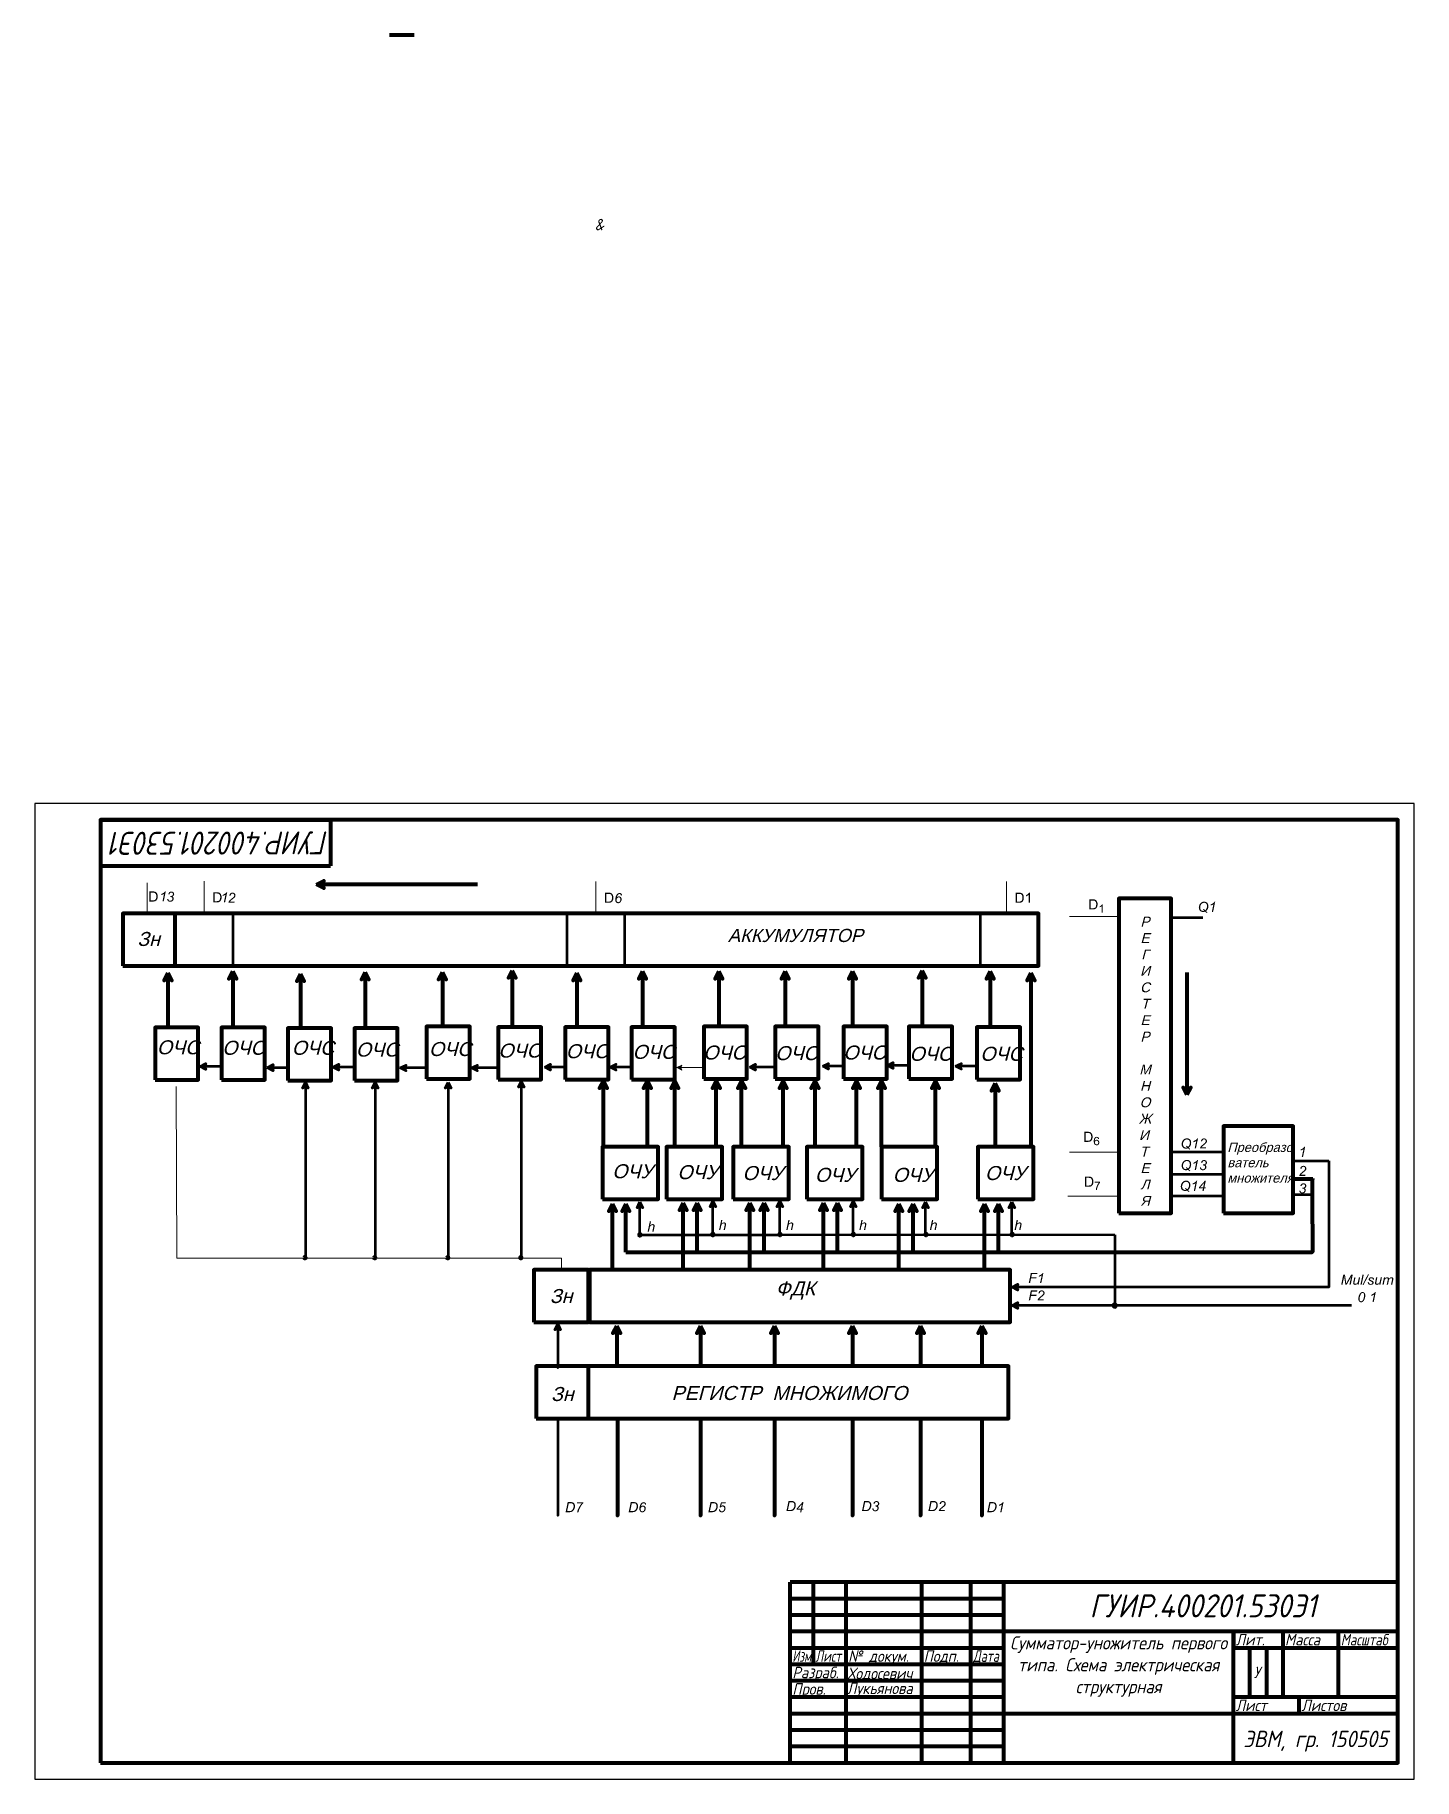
# Model space of a CAD drawing. Header units: millimetres. Extents: x 0 to 420, y 0 to 531.
import ezdxf
from ezdxf.enums import TextEntityAlignment as Align

# ---------------------------------------------------------------- set-up
doc = ezdxf.new("R2010")
doc.units = ezdxf.units.MM
doc.header["$LTSCALE"] = 0.5
doc.layers.get('0').update_dxf_attribs({"lineweight": 60})
doc.layers.get('Defpoints').update_dxf_attribs({"color": 5})
doc.layers.add('4-текст', color=7, linetype='Continuous', true_color=0x00ad00)
doc.styles.add('Arial$201', font='Arial Italic.ttf', dxfattribs={"oblique": 15, "height": 4.266011})
doc.styles.get("Standard").update_dxf_attribs({"font": 'ISOCPEUI.TTF', "width": 0.9})

msp = doc.modelspace()

# ---------------------------------------------------------------- texts
at = {"lineweight": 100, "width": 0.805424}
msp.add_text('ГУИР.400201.530Э1', height=7, rotation=180.1159, dxfattribs=at).set_placement((89.5, 288.53), (23.28, 288.39), align=Align.FIT)
at = {"lineweight": 100, "width": 0.863386}
msp.add_text('ЭВМ, гр. 150505', height=5, dxfattribs=at).set_placement((367.99, 9.73), (411.99, 9.73), align=Align.FIT)
at = {"lineweight": 100, "attachment_point": 1}
for s, width, insert, char_height in [('&', 10, (170.5, 475), 3.5), ('\\pxqc;{\\fISOCPEUR|b0|i1|c204|p34;ГУИР}.400201.530{\\fISOCPEUR|b0|i1|c204|p34;Э1}', 120, (295.72, 56.25), 7), ('\\pxqc;{\\fISOCPEUR|b0|i1|c204|p34;Сумматор-уножитель первого типа. Схема электрическая структурная}', 70, (295, 43.48), 4), ('{\\fISOCPEUR|b0|i1|c204|p34;Ходосевич}', 23, (247.44, 33.94), 3.5), ('У', 5, (371.18, 34.23), 3.5), ('Лукьянова', 23, (247.29, 29.39), 3.5)]:
    msp.add_mtext_dynamic_manual_height_columns(s, width=width, gutter_width=25, heights=[0], dxfattribs=dict(at, insert=insert, char_height=char_height))
at = {"lineweight": 100, "attachment_point": 1, "style": 'Arial$201'}
for s, width, heights, insert, char_height in [('\\pxi-3,l4,qc,t4;{\\fArial|b0|i0|c204|p0;Р\\PЕ\\PГ\\PИ\\PС\\PТ\\PЕ\\PР\\P\\PМ\\PН\\PО\\PЖ\\P\\pi0,l0,tz;\\fArial|b0|i0|c0|p0;  \\fArial|b0|i0|c204|p0;И\\P\\fArial|b0|i0|c0|p0;  \\fArial|b0|i0|c204|p0;Т\\P\\pi-3,l4,t4;Е\\PЛ\\PЯ}', 79.1982, [0], (296.96, 262.55), 3), ('\\pxi-3,l4,qc,t4;{\\fArial|b0|i0|c204|p0;Зн}', 79.1982, [0], (-7.1, 257.9), 4.266), ('\\pxi-3,l5,qc,t5;{\\fArial|b0|i0|c204|p0;АККУМУЛЯТОР}', 79.1982, [0], (188, 258.84), 4), ('\\pxi-3,l4,qc,t4;{\\fArial|b0|i0|c204|p0;ОЧС}', 79.1982, [0], (1.87, 224.92), 4.266), ('\\pxi-3,l4,qc,t4;{\\fArial|b0|i0|c204|p0;ОЧС}', 18.9764, [0], (51.88, 224.77), 4.266), ('\\pxi-3,l4,qc,t4;{\\fArial|b0|i0|c204|p0;ОЧС}', 18.9764, [0], (73.06, 224.77), 4.266), ('\\pxi-3,l4,qc,t4;{\\fArial|b0|i0|c204|p0;ОЧС}', 18.9764, [0], (92.58, 224.22), 4.266), ('\\pxi-3,l4,qc,t4;{\\fArial|b0|i0|c204|p0;ОЧС}', 18.9764, [0], (114.83, 224.4), 4.266), ('\\pxi-3,l4,qc,t4;{\\fArial|b0|i0|c204|p0;ОЧС}', 18.9764, [0], (135.96, 223.92), 4.266), ('\\pxi-3,l4,qc,t4;{\\fArial|b0|i0|c204|p0;ОЧС}', 18.9764, [0], (156.5, 223.73), 4.266), ('\\pxi-3,l4,qc,t4;{\\fArial|b0|i0|c204|p0;ОЧС}', 18.9764, [0], (176.84, 223.53), 4.266), ('\\pxi-3,l4,qc,t4;{\\fArial|b0|i0|c204|p0;ОЧС}', 18.9764, [0], (198.36, 223.33), 4.266), ('\\pxi-3,l4,qc,t4;{\\fArial|b0|i0|c204|p0;ОЧС}', 18.9764, [0], (220.27, 223.14), 4.266), ('\\pxi-3,l4,qc,t4;{\\fArial|b0|i0|c204|p0;ОЧС}', 18.9764, [0], (241.01, 223.33), 4.266), ('\\pxi-3,l4,qc,t4;{\\fArial|b0|i0|c204|p0;ОЧС}', 18.9764, [0], (261.16, 222.94), 4.266), ('\\pxi-3,l4,qc,t4;{\\fArial|b0|i0|c204|p0;ОЧС}', 18.9764, [0], (282.71, 222.94), 4.266), ('{\\fArial|b0|i0|c204|p0;Преобразо\\Pватель\\Pмножителя}', 79.1982, [20.43], (363.14, 193.73), 2.8), ('\\pxi-3,l4,qc,t4;{\\fArial|b0|i0|c204|p0;ОЧУ}', 18.9764, [0], (170.37, 187.19), 4.266), ('\\pxi-3,l4,qc,t4;{\\fArial|b0|i0|c204|p0;ОЧУ}', 18.9764, [0], (190.21, 186.91), 4.266), ('\\pxi-3,l4,qc,t4;{\\fArial|b0|i0|c204|p0;ОЧУ}', 18.9764, [0], (210.05, 186.64), 4.266), ('\\pxi-3,l4,qc,t4;{\\fArial|b0|i0|c204|p0;ОЧУ}', 18.9764, [0], (232.09, 186.09), 4.266), ('\\pxi-3,l4,qc,t4;{\\fArial|b0|i0|c204|p0;ОЧУ}', 18.9764, [0], (255.79, 186.09), 4.266), ('\\pxi-3,l4,qc,t4;{\\fArial|b0|i0|c204|p0;ОЧУ}', 18.9764, [0], (283.89, 186.64), 4.266), ('\\pxi-3,l4,qc,t4;{\\fArial|b0|i0|c204|p0;Зн}', 79.1982, [0], (118.52, 149.2), 4.266), ('\\pxi-3,l4,qc,t4;{\\fArial|b0|i0|c204|p0;ФДК}', 79.1982, [0], (189.88, 151.5), 4.266), ('\\pxi-3,l4,qc,t4;{\\fArial|b0|i0|c204|p0;Зн}', 79.1982, [0], (118.88, 119.37), 4.266), ('\\pxi-3,l4,qc,t4;{\\fArial|b0|i0|c204|p0;РЕГИСТР  МНОЖИМОГО}', 79.1982, [0], (188.06, 119.68), 4.266)]:
    msp.add_mtext_dynamic_manual_height_columns(s, width=width, gutter_width=25, heights=heights, dxfattribs=dict(at, insert=insert, char_height=char_height))
at = {"layer": '4-текст', "lineweight": 100}
for s, width, p in [('Лит.', 0.9, (365.67, 40.7)), ('Масса', 0.9, (380.67, 40.7)), ('Масштаб', 0.8, (397.67, 40.7)), ('Изм.', 0.7, (230.67, 35.7)), ('Лист', 0.75, (237.67, 35.7)), ('№ докум.', 0.9, (247.67, 35.7)), ('Подп.', 0.9, (270.67, 35.7)), ('Дата', 0.75, (285.67, 35.7)), ('Разраб.', 0.9, (230.67, 30.7)), ('Пров.', 0.9, (230.67, 25.7)), ('Лист', 0.9, (365.67, 20.7)), ('Листов', 0.9, (385.67, 20.7))]:
    msp.add_text(s, height=3.5, dxfattribs=dict(at, width=width)).set_placement(p)

# ---------------------------------------------------------------- hatches: boundary and pattern name
at = {"true_color": 0x000007}
for points in [[(85.73, 272.36), (88.02, 273.5), (87.45, 272.36), (88.02, 271.23)], [(38.85, 267.21), (39.33, 269.51), (39.33, 269.51), (39.3, 269.49), (39.27, 269.47), (39.24, 269.45), (39.21, 269.43), (39.18, 269.41), (39.15, 269.39), (39.12, 269.37), (39.09, 269.36), (39.05, 269.34), (39.02, 269.32), (38.98, 269.3), (38.94, 269.29), (38.91, 269.27), (38.87, 269.26), (38.83, 269.24), (38.79, 269.22), (38.75, 269.21), (38.71, 269.2), (38.66, 269.18), (38.62, 269.17), (38.58, 269.15), (38.53, 269.14), (38.49, 269.13), (38.44, 269.12), (38.44, 269.12), (38.52, 269.46), (38.52, 269.46), (38.54, 269.47), (38.57, 269.48), (38.59, 269.49), (38.61, 269.5), (38.63, 269.51), (38.66, 269.52), (38.68, 269.53), (38.7, 269.54), (38.73, 269.55), (38.75, 269.56), (38.77, 269.57), (38.79, 269.58), (38.82, 269.6), (38.84, 269.61), (38.86, 269.62), (38.89, 269.64), (38.91, 269.65), (38.94, 269.66), (38.96, 269.68), (38.98, 269.69), (39.01, 269.71), (39.03, 269.73), (39.06, 269.74), (39.08, 269.76), (39.08, 269.76), (39.1, 269.77), (39.12, 269.79), (39.15, 269.8), (39.17, 269.81), (39.19, 269.83), (39.21, 269.84), (39.23, 269.86), (39.25, 269.87), (39.26, 269.89), (39.28, 269.9), (39.3, 269.91), (39.32, 269.93), (39.33, 269.94), (39.35, 269.95), (39.37, 269.97), (39.38, 269.98), (39.4, 269.99), (39.41, 270), (39.43, 270.01), (39.44, 270.03), (39.45, 270.04), (39.47, 270.05), (39.48, 270.06), (39.49, 270.07), (39.5, 270.08), (39.5, 270.08), (39.51, 270.09), (39.52, 270.1), (39.52, 270.1), (39.53, 270.11), (39.54, 270.12), (39.54, 270.13), (39.55, 270.14), (39.55, 270.15), (39.56, 270.15), (39.57, 270.16), (39.57, 270.17), (39.58, 270.18), (39.58, 270.19), (39.59, 270.2), (39.6, 270.21), (39.6, 270.22), (39.61, 270.22), (39.62, 270.23), (39.62, 270.24), (39.63, 270.25), (39.63, 270.26), (39.64, 270.27), (39.87, 270.27), (39.23, 267.21), (38.85, 267.21), (39.23, 267.21)], [(57.55, 266.95), (58.03, 269.25), (58.03, 269.25), (58, 269.23), (57.98, 269.21), (57.95, 269.19), (57.92, 269.17), (57.89, 269.16), (57.86, 269.14), (57.82, 269.12), (57.79, 269.1), (57.76, 269.08), (57.72, 269.07), (57.69, 269.05), (57.65, 269.03), (57.61, 269.02), (57.57, 269), (57.53, 268.98), (57.49, 268.97), (57.45, 268.95), (57.41, 268.94), (57.37, 268.92), (57.33, 268.91), (57.28, 268.9), (57.24, 268.88), (57.19, 268.87), (57.14, 268.86), (57.14, 268.86), (57.23, 269.2), (57.23, 269.2), (57.25, 269.21), (57.27, 269.22), (57.29, 269.23), (57.32, 269.24), (57.34, 269.25), (57.36, 269.26), (57.38, 269.27), (57.41, 269.28), (57.43, 269.29), (57.45, 269.3), (57.48, 269.32), (57.5, 269.33), (57.52, 269.34), (57.55, 269.35), (57.57, 269.37), (57.59, 269.38), (57.62, 269.39), (57.64, 269.41), (57.66, 269.42), (57.69, 269.44), (57.71, 269.45), (57.74, 269.47), (57.76, 269.48), (57.79, 269.5), (57.79, 269.5), (57.81, 269.52), (57.83, 269.53), (57.85, 269.54), (57.87, 269.56), (57.89, 269.57), (57.91, 269.59), (57.93, 269.6), (57.95, 269.61), (57.97, 269.63), (57.99, 269.64), (58, 269.66), (58.02, 269.67), (58.04, 269.68), (58.05, 269.7), (58.07, 269.71), (58.09, 269.72), (58.1, 269.73), (58.12, 269.75), (58.13, 269.76), (58.14, 269.77), (58.16, 269.78), (58.17, 269.79), (58.18, 269.8), (58.2, 269.81), (58.2, 269.82), (58.21, 269.83), (58.22, 269.83), (58.22, 269.84), (58.23, 269.85), (58.23, 269.86), (58.24, 269.86), (58.25, 269.87), (58.25, 269.88), (58.26, 269.89), (58.26, 269.9), (58.27, 269.91), (58.28, 269.92), (58.28, 269.92), (58.29, 269.93), (58.3, 269.94), (58.3, 269.95), (58.31, 269.96), (58.31, 269.97), (58.32, 269.98), (58.33, 269.99), (58.33, 269.99), (58.34, 270), (58.35, 270.01), (58.58, 270.01), (57.93, 266.95), (57.55, 266.95), (57.93, 266.95)], [(302.98, 266.8), (302.6, 266.8), (302.6, 269.2), (302.6, 269.2), (302.59, 269.19), (302.58, 269.18), (302.57, 269.16), (302.56, 269.15), (302.55, 269.14), (302.53, 269.13), (302.52, 269.12), (302.51, 269.11), (302.5, 269.09), (302.48, 269.08), (302.47, 269.07), (302.45, 269.06), (302.44, 269.05), (302.42, 269.04), (302.41, 269.03), (302.39, 269.02), (302.38, 269.01), (302.36, 269), (302.35, 268.99), (302.33, 268.98), (302.31, 268.97), (302.29, 268.96), (302.28, 268.95), (302.26, 268.94), (302.26, 268.94), (302.24, 268.93), (302.22, 268.92), (302.2, 268.91), (302.18, 268.9), (302.17, 268.89), (302.15, 268.88), (302.13, 268.87), (302.11, 268.86), (302.1, 268.85), (302.08, 268.84), (302.06, 268.83), (302.05, 268.83), (302.03, 268.82), (302.01, 268.81), (302, 268.8), (301.98, 268.79), (301.97, 268.79), (301.95, 268.78), (301.94, 268.77), (301.92, 268.76), (301.91, 268.76), (301.89, 268.75), (301.88, 268.75), (301.86, 268.74), (301.86, 269.1), (301.86, 269.1), (301.89, 269.11), (301.91, 269.13), (301.93, 269.14), (301.96, 269.15), (301.98, 269.17), (302.01, 269.18), (302.03, 269.19), (302.05, 269.21), (302.08, 269.22), (302.1, 269.23), (302.12, 269.25), (302.15, 269.26), (302.17, 269.28), (302.19, 269.29), (302.21, 269.31), (302.23, 269.33), (302.26, 269.34), (302.28, 269.36), (302.3, 269.37), (302.32, 269.39), (302.34, 269.41), (302.36, 269.43), (302.38, 269.44), (302.4, 269.46), (302.4, 269.46), (302.43, 269.48), (302.44, 269.5), (302.46, 269.52), (302.48, 269.54), (302.5, 269.55), (302.52, 269.57), (302.53, 269.59), (302.55, 269.61), (302.56, 269.62), (302.58, 269.64), (302.59, 269.66), (302.61, 269.68), (302.62, 269.69), (302.63, 269.71), (302.64, 269.73), (302.66, 269.74), (302.67, 269.76), (302.68, 269.78), (302.69, 269.79), (302.7, 269.81), (302.71, 269.83), (302.72, 269.84), (302.73, 269.86), (302.73, 269.87), (302.98, 269.87), (302.98, 266.8), (302.98, 269.87)], [(325.16, 263.77), (324.85, 263.77), (324.85, 265.76), (324.85, 265.76), (324.84, 265.75), (324.83, 265.74), (324.82, 265.73), (324.8, 265.72), (324.79, 265.72), (324.78, 265.71), (324.77, 265.7), (324.76, 265.69), (324.75, 265.68), (324.74, 265.67), (324.72, 265.66), (324.71, 265.65), (324.7, 265.64), (324.69, 265.63), (324.67, 265.62), (324.66, 265.61), (324.65, 265.61), (324.63, 265.6), (324.62, 265.59), (324.61, 265.58), (324.59, 265.57), (324.58, 265.56), (324.57, 265.55), (324.55, 265.54), (324.55, 265.54), (324.54, 265.54), (324.52, 265.53), (324.51, 265.52), (324.49, 265.51), (324.48, 265.5), (324.46, 265.5), (324.45, 265.49), (324.44, 265.48), (324.42, 265.47), (324.41, 265.46), (324.39, 265.46), (324.38, 265.45), (324.37, 265.44), (324.35, 265.44), (324.34, 265.43), (324.33, 265.42), (324.31, 265.42), (324.3, 265.41), (324.29, 265.4), (324.27, 265.4), (324.26, 265.39), (324.25, 265.39), (324.23, 265.38), (324.22, 265.38), (324.22, 265.69), (324.22, 265.69), (324.24, 265.7), (324.27, 265.71), (324.29, 265.72), (324.31, 265.74), (324.33, 265.75), (324.35, 265.76), (324.37, 265.77), (324.39, 265.78), (324.41, 265.79), (324.43, 265.8), (324.45, 265.82), (324.47, 265.83), (324.49, 265.84), (324.51, 265.85), (324.53, 265.87), (324.54, 265.88), (324.56, 265.89), (324.58, 265.91), (324.6, 265.92), (324.62, 265.93), (324.63, 265.95), (324.65, 265.96), (324.67, 265.97), (324.68, 265.99), (324.68, 265.99), (324.7, 266), (324.71, 266.02), (324.73, 266.03), (324.74, 266.05), (324.76, 266.06), (324.77, 266.08), (324.79, 266.09), (324.8, 266.1), (324.81, 266.12), (324.82, 266.13), (324.84, 266.15), (324.85, 266.16), (324.86, 266.17), (324.87, 266.19), (324.88, 266.2), (324.89, 266.21), (324.9, 266.23), (324.91, 266.24), (324.92, 266.25), (324.93, 266.27), (324.94, 266.28), (324.95, 266.29), (324.95, 266.31), (324.96, 266.32), (325.16, 266.32), (325.16, 263.77), (325.16, 266.32)], [(358.4, 264.01), (358.88, 266.33), (358.88, 266.33), (358.86, 266.31), (358.83, 266.29), (358.8, 266.27), (358.77, 266.26), (358.75, 266.24), (358.72, 266.22), (358.68, 266.2), (358.65, 266.18), (358.62, 266.16), (358.58, 266.15), (358.55, 266.13), (358.51, 266.11), (358.48, 266.1), (358.44, 266.08), (358.4, 266.06), (358.36, 266.05), (358.32, 266.03), (358.28, 266.02), (358.23, 266.01), (358.19, 265.99), (358.15, 265.98), (358.1, 265.97), (358.06, 265.95), (358.01, 265.94), (358.01, 265.94), (358.07, 266.29), (358.07, 266.29), (358.1, 266.29), (358.12, 266.3), (358.15, 266.31), (358.17, 266.32), (358.2, 266.33), (358.22, 266.34), (358.24, 266.35), (358.27, 266.36), (358.29, 266.37), (358.31, 266.38), (358.34, 266.4), (358.36, 266.41), (358.38, 266.42), (358.41, 266.43), (358.43, 266.44), (358.45, 266.46), (358.48, 266.47), (358.5, 266.48), (358.52, 266.5), (358.54, 266.51), (358.57, 266.52), (358.59, 266.54), (358.61, 266.55), (358.63, 266.57), (358.63, 266.57), (358.66, 266.58), (358.68, 266.6), (358.7, 266.61), (358.72, 266.63), (358.74, 266.64), (358.76, 266.66), (358.78, 266.67), (358.8, 266.69), (358.82, 266.7), (358.84, 266.72), (358.85, 266.73), (358.87, 266.74), (358.89, 266.76), (358.9, 266.77), (358.92, 266.78), (358.94, 266.79), (358.95, 266.81), (358.97, 266.82), (358.98, 266.83), (358.99, 266.85), (359.01, 266.86), (359.02, 266.87), (359.03, 266.88), (359.05, 266.89), (359.05, 266.9), (359.06, 266.91), (359.07, 266.91), (359.07, 266.92), (359.08, 266.93), (359.09, 266.93), (359.09, 266.94), (359.1, 266.95), (359.11, 266.96), (359.11, 266.96), (359.12, 266.97), (359.13, 266.98), (359.14, 266.99), (359.14, 267), (359.15, 267.01), (359.16, 267.02), (359.16, 267.02), (359.17, 267.03), (359.18, 267.04), (359.19, 267.05), (359.19, 267.06), (359.2, 267.07), (359.2, 267.08), (359.21, 267.09), (359.42, 267.09), (358.78, 264.01), (358.4, 264.01), (358.78, 264.01)], [(40.53, 245.44), (41.67, 243.17), (40.53, 243.73), (39.4, 243.17)], [(60.24, 245.95), (61.39, 243.66), (60.24, 244.24), (59.11, 243.66)], [(80.86, 245.19), (82, 242.92), (80.86, 243.48), (79.73, 242.92)], [(100.57, 245.7), (101.72, 243.41), (100.57, 243.99), (99.43, 243.41)], [(124.08, 245.7), (125.22, 243.41), (124.08, 243.99), (122.95, 243.41)], [(145.32, 246.2), (146.46, 243.93), (145.32, 244.5), (144.19, 243.93)], [(165.03, 245.44), (166.17, 243.17), (165.03, 243.74), (163.9, 243.17)], [(185.01, 245.95), (186.14, 243.68), (185.01, 244.24), (183.87, 243.68)], [(208.26, 245.95), (209.41, 243.68), (208.26, 244.24), (207.12, 243.68)], [(228.49, 245.95), (229.63, 243.68), (228.49, 244.24), (227.36, 243.68)], [(248.96, 245.95), (250.09, 243.68), (248.96, 244.24), (247.82, 243.68)], [(270.2, 246.2), (271.33, 243.93), (270.2, 244.5), (269.06, 243.93)], [(290.93, 245.95), (292.06, 243.68), (290.93, 244.24), (289.79, 243.68)], [(303.31, 245.44), (304.45, 243.17), (303.31, 243.74), (302.17, 243.17)], [(50.32, 216.92), (52.1, 217.81), (51.65, 216.92), (52.1, 216.05)], [(239.92, 217), (241.7, 217.88), (241.25, 217), (241.7, 216.12)], [(259.64, 217.25), (261.41, 218.14), (260.96, 217.25), (261.41, 216.36)], [(280.37, 217), (282.14, 217.88), (281.69, 217), (282.14, 216.12)], [(70.8, 216.67), (72.56, 217.56), (72.13, 216.67), (72.56, 215.78)], [(70.82, 216.49), (72.58, 217.38), (72.13, 216.49), (72.58, 215.6)], [(90.77, 216.74), (92.55, 217.63), (92.11, 216.74), (92.55, 215.87)], [(111.26, 216.49), (113.02, 217.38), (112.59, 216.49), (113.02, 215.6)], [(132.99, 216.49), (134.77, 217.38), (134.32, 216.49), (134.77, 215.6)], [(155.24, 216.74), (157.01, 217.63), (156.57, 216.74), (157.01, 215.87)], [(173.13, 212.57), (174.27, 210.3), (173.13, 210.88), (171.98, 210.3)], [(175.21, 216.74), (176.99, 217.63), (176.54, 216.74), (176.99, 215.87)], [(186.52, 212.57), (187.66, 210.3), (186.52, 210.88), (185.38, 210.3)], [(194.87, 212.57), (196, 210.3), (194.87, 210.88), (193.73, 210.3)], [(195.53, 216.63), (197.04, 217.38), (196.66, 216.63), (197.04, 215.87)], [(207.5, 212.57), (208.65, 210.3), (207.5, 210.88), (206.36, 210.3)], [(215.22, 212.57), (216.36, 210.3), (215.22, 210.88), (214.08, 210.3)], [(217.67, 216.74), (219.45, 217.63), (219.01, 216.74), (219.45, 215.87)], [(227.85, 212.57), (228.99, 210.3), (227.85, 210.88), (226.71, 210.3)], [(237.58, 212.57), (238.72, 210.3), (237.58, 210.88), (236.44, 210.3)], [(250.23, 212.57), (251.36, 210.3), (250.23, 210.88), (249.09, 210.3)], [(257.82, 212.57), (258.95, 210.3), (257.82, 210.88), (256.66, 210.3)], [(274.23, 212.57), (275.38, 210.3), (274.23, 210.88), (273.1, 210.3)], [(82.38, 212.13), (83.27, 210.37), (82.38, 210.81), (81.49, 210.37)], [(103.62, 212.13), (104.49, 210.37), (103.62, 210.81), (102.73, 210.37)], [(125.86, 212.13), (126.73, 210.37), (125.86, 210.81), (124.97, 210.37)], [(148.11, 212.39), (148.98, 210.62), (148.11, 211.06), (147.22, 210.62)], [(292.44, 211.82), (293.58, 209.55), (292.44, 210.12), (291.31, 209.55)], [(350.83, 208.28), (349.69, 210.55), (350.83, 209.97), (351.97, 210.55)], [(353.17, 191.98), (353.65, 194.28), (353.65, 194.28), (353.62, 194.26), (353.59, 194.24), (353.57, 194.22), (353.54, 194.2), (353.51, 194.18), (353.48, 194.16), (353.45, 194.15), (353.42, 194.13), (353.38, 194.11), (353.35, 194.09), (353.31, 194.08), (353.28, 194.06), (353.24, 194.04), (353.2, 194.03), (353.16, 194.01), (353.12, 194), (353.08, 193.98), (353.04, 193.97), (353, 193.95), (352.96, 193.94), (352.91, 193.93), (352.87, 193.91), (352.82, 193.9), (352.77, 193.89), (352.77, 193.89), (352.84, 194.23), (352.84, 194.23), (352.86, 194.24), (352.89, 194.25), (352.91, 194.26), (352.94, 194.27), (352.96, 194.29), (352.98, 194.3), (353.01, 194.31), (353.03, 194.32), (353.05, 194.33), (353.08, 194.34), (353.1, 194.36), (353.12, 194.37), (353.15, 194.38), (353.17, 194.39), (353.19, 194.41), (353.22, 194.42), (353.24, 194.43), (353.26, 194.45), (353.29, 194.46), (353.31, 194.47), (353.33, 194.49), (353.35, 194.5), (353.38, 194.51), (353.4, 194.53), (353.4, 194.53), (353.42, 194.54), (353.44, 194.56), (353.46, 194.57), (353.49, 194.59), (353.51, 194.6), (353.53, 194.61), (353.54, 194.63), (353.56, 194.64), (353.58, 194.66), (353.6, 194.67), (353.62, 194.68), (353.64, 194.7), (353.65, 194.71), (353.67, 194.72), (353.68, 194.74), (353.7, 194.75), (353.72, 194.76), (353.73, 194.77), (353.74, 194.79), (353.76, 194.8), (353.77, 194.81), (353.78, 194.82), (353.8, 194.83), (353.81, 194.84), (353.82, 194.85), (353.82, 194.86), (353.83, 194.87), (353.84, 194.87), (353.84, 194.88), (353.85, 194.89), (353.86, 194.9), (353.86, 194.91), (353.87, 194.92), (353.88, 194.93), (353.89, 194.93), (353.89, 194.94), (353.9, 194.95), (353.91, 194.96), (353.91, 194.97), (353.92, 194.98), (353.93, 194.99), (353.94, 195), (353.94, 195.01), (353.95, 195.02), (353.96, 195.03), (353.96, 195.04), (353.97, 195.05), (353.97, 195.06), (354.19, 195.06), (353.55, 191.98), (353.17, 191.98), (353.55, 191.98)], [(385.8, 189.44), (386.3, 191.76), (386.3, 191.76), (386.27, 191.74), (386.24, 191.72), (386.21, 191.7), (386.18, 191.68), (386.15, 191.66), (386.12, 191.65), (386.09, 191.63), (386.06, 191.61), (386.02, 191.59), (385.99, 191.57), (385.95, 191.56), (385.91, 191.54), (385.88, 191.52), (385.84, 191.51), (385.8, 191.49), (385.76, 191.48), (385.72, 191.46), (385.68, 191.45), (385.63, 191.43), (385.59, 191.42), (385.55, 191.41), (385.5, 191.39), (385.45, 191.38), (385.41, 191.37), (385.41, 191.37), (385.47, 191.71), (385.47, 191.71), (385.5, 191.72), (385.52, 191.73), (385.55, 191.74), (385.57, 191.75), (385.59, 191.76), (385.62, 191.77), (385.64, 191.78), (385.67, 191.79), (385.69, 191.8), (385.71, 191.81), (385.74, 191.82), (385.76, 191.83), (385.78, 191.85), (385.81, 191.86), (385.83, 191.87), (385.85, 191.88), (385.87, 191.9), (385.9, 191.91), (385.92, 191.92), (385.94, 191.94), (385.97, 191.95), (385.99, 191.96), (386.01, 191.98), (386.03, 191.99), (386.03, 191.99), (386.06, 192.01), (386.08, 192.03), (386.1, 192.04), (386.12, 192.06), (386.14, 192.07), (386.16, 192.09), (386.18, 192.1), (386.2, 192.12), (386.22, 192.13), (386.24, 192.14), (386.26, 192.16), (386.28, 192.17), (386.29, 192.18), (386.31, 192.2), (386.33, 192.21), (386.34, 192.22), (386.36, 192.24), (386.37, 192.25), (386.39, 192.26), (386.4, 192.27), (386.41, 192.29), (386.42, 192.3), (386.43, 192.31), (386.44, 192.32), (386.45, 192.33), (386.46, 192.34), (386.47, 192.34), (386.48, 192.35), (386.48, 192.36), (386.49, 192.36), (386.5, 192.37), (386.51, 192.38), (386.51, 192.38), (386.52, 192.39), (386.53, 192.4), (386.53, 192.41), (386.54, 192.42), (386.55, 192.43), (386.55, 192.43), (386.56, 192.44), (386.57, 192.45), (386.57, 192.46), (386.58, 192.47), (386.58, 192.48), (386.59, 192.49), (386.6, 192.5), (386.6, 192.51), (386.61, 192.52), (386.82, 192.52), (386.18, 189.44), (385.8, 189.44), (386.18, 189.44)], [(353.17, 185.41), (353.65, 187.71), (353.65, 187.71), (353.62, 187.69), (353.59, 187.67), (353.57, 187.65), (353.54, 187.63), (353.51, 187.61), (353.48, 187.59), (353.45, 187.58), (353.42, 187.56), (353.38, 187.54), (353.35, 187.52), (353.31, 187.51), (353.28, 187.49), (353.24, 187.47), (353.2, 187.46), (353.16, 187.44), (353.12, 187.43), (353.08, 187.41), (353.04, 187.4), (353, 187.38), (352.96, 187.37), (352.91, 187.36), (352.87, 187.34), (352.82, 187.33), (352.77, 187.32), (352.77, 187.32), (352.84, 187.66), (352.84, 187.66), (352.86, 187.67), (352.89, 187.68), (352.91, 187.69), (352.94, 187.7), (352.96, 187.71), (352.98, 187.73), (353.01, 187.74), (353.03, 187.75), (353.05, 187.76), (353.08, 187.77), (353.1, 187.78), (353.12, 187.79), (353.15, 187.8), (353.17, 187.82), (353.19, 187.83), (353.22, 187.84), (353.24, 187.86), (353.26, 187.87), (353.29, 187.88), (353.31, 187.9), (353.33, 187.91), (353.35, 187.93), (353.38, 187.94), (353.4, 187.96), (353.4, 187.96), (353.42, 187.97), (353.44, 187.99), (353.46, 188), (353.49, 188.02), (353.51, 188.03), (353.53, 188.04), (353.54, 188.06), (353.56, 188.07), (353.58, 188.09), (353.6, 188.1), (353.62, 188.11), (353.64, 188.13), (353.65, 188.14), (353.67, 188.15), (353.68, 188.17), (353.7, 188.18), (353.72, 188.19), (353.73, 188.2), (353.74, 188.22), (353.76, 188.23), (353.77, 188.24), (353.78, 188.25), (353.8, 188.26), (353.81, 188.27), (353.82, 188.28), (353.82, 188.29), (353.83, 188.3), (353.84, 188.3), (353.84, 188.31), (353.85, 188.32), (353.86, 188.33), (353.86, 188.34), (353.87, 188.35), (353.88, 188.35), (353.89, 188.36), (353.89, 188.37), (353.9, 188.38), (353.91, 188.39), (353.91, 188.4), (353.92, 188.4), (353.93, 188.41), (353.94, 188.42), (353.94, 188.43), (353.95, 188.44), (353.96, 188.44), (353.96, 188.45), (353.97, 188.46), (353.97, 188.47), (354.19, 188.47), (353.55, 185.41), (353.17, 185.41), (353.55, 185.41)], [(322.74, 181.55), (322.74, 181.85), (324.39, 181.85), (324.39, 181.6), (324.39, 181.6), (324.37, 181.58), (324.35, 181.56), (324.33, 181.54), (324.31, 181.52), (324.29, 181.49), (324.27, 181.47), (324.25, 181.44), (324.23, 181.42), (324.21, 181.39), (324.19, 181.36), (324.17, 181.34), (324.15, 181.31), (324.13, 181.28), (324.11, 181.25), (324.09, 181.22), (324.07, 181.19), (324.05, 181.15), (324.03, 181.12), (324.01, 181.09), (323.99, 181.05), (323.97, 181.02), (323.95, 180.98), (323.93, 180.95), (323.91, 180.91), (323.91, 180.91), (323.89, 180.88), (323.87, 180.84), (323.85, 180.81), (323.83, 180.77), (323.81, 180.73), (323.79, 180.7), (323.78, 180.66), (323.76, 180.63), (323.74, 180.59), (323.73, 180.55), (323.71, 180.52), (323.69, 180.48), (323.68, 180.45), (323.66, 180.41), (323.65, 180.37), (323.64, 180.33), (323.62, 180.3), (323.61, 180.26), (323.59, 180.22), (323.58, 180.19), (323.57, 180.15), (323.56, 180.11), (323.54, 180.08), (323.53, 180.04), (323.52, 180.01), (323.52, 179.99), (323.51, 179.96), (323.51, 179.93), (323.5, 179.9), (323.49, 179.88), (323.49, 179.85), (323.48, 179.82), (323.48, 179.79), (323.47, 179.76), (323.47, 179.73), (323.46, 179.7), (323.46, 179.67), (323.45, 179.64), (323.45, 179.61), (323.44, 179.58), (323.44, 179.55), (323.43, 179.52), (323.43, 179.49), (323.43, 179.46), (323.42, 179.43), (323.42, 179.4), (323.42, 179.36), (323.41, 179.33), (323.1, 179.33), (323.1, 179.33), (323.1, 179.36), (323.1, 179.38), (323.1, 179.41), (323.1, 179.43), (323.11, 179.46), (323.11, 179.49), (323.11, 179.52), (323.11, 179.54), (323.12, 179.57), (323.12, 179.6), (323.12, 179.63), (323.13, 179.66), (323.13, 179.69), (323.14, 179.72), (323.14, 179.76), (323.15, 179.79), (323.16, 179.82), (323.16, 179.85), (323.17, 179.89), (323.18, 179.92), (323.19, 179.95), (323.2, 179.99), (323.21, 180.02), (323.22, 180.06), (323.22, 180.06), (323.23, 180.09), (323.23, 180.13), (323.24, 180.17), (323.25, 180.2), (323.26, 180.24), (323.28, 180.27), (323.29, 180.31), (323.3, 180.34), (323.31, 180.38), (323.32, 180.41), (323.34, 180.45), (323.35, 180.48), (323.36, 180.51), (323.38, 180.55), (323.39, 180.58), (323.41, 180.61), (323.42, 180.65), (323.43, 180.68), (323.45, 180.71), (323.47, 180.75), (323.48, 180.78), (323.5, 180.81), (323.51, 180.85), (323.53, 180.88), (323.55, 180.91), (323.57, 180.94), (323.59, 180.98), (323.6, 181.01), (323.62, 181.04), (323.64, 181.07), (323.66, 181.1), (323.68, 181.13), (323.7, 181.16), (323.72, 181.19), (323.74, 181.22), (323.75, 181.25), (323.77, 181.28), (323.79, 181.3), (323.81, 181.33), (323.83, 181.36), (323.85, 181.38), (323.87, 181.41), (323.89, 181.43), (323.91, 181.46), (323.93, 181.48), (323.95, 181.51), (323.97, 181.53), (323.99, 181.55), (322.74, 181.55), (323.99, 181.55)], [(352.92, 179.08), (353.4, 181.39), (353.4, 181.39), (353.37, 181.37), (353.34, 181.35), (353.31, 181.33), (353.28, 181.31), (353.25, 181.29), (353.22, 181.27), (353.19, 181.25), (353.16, 181.24), (353.12, 181.22), (353.09, 181.2), (353.05, 181.18), (353.02, 181.17), (352.98, 181.15), (352.94, 181.13), (352.9, 181.12), (352.86, 181.1), (352.82, 181.09), (352.78, 181.07), (352.74, 181.06), (352.69, 181.05), (352.65, 181.03), (352.6, 181.02), (352.56, 181.01), (352.51, 180.99), (352.51, 180.99), (352.59, 181.34), (352.59, 181.34), (352.61, 181.35), (352.64, 181.36), (352.66, 181.37), (352.68, 181.38), (352.71, 181.39), (352.73, 181.4), (352.75, 181.42), (352.77, 181.43), (352.8, 181.44), (352.82, 181.45), (352.84, 181.46), (352.87, 181.48), (352.89, 181.49), (352.91, 181.5), (352.94, 181.51), (352.96, 181.53), (352.98, 181.54), (353.01, 181.55), (353.03, 181.57), (353.05, 181.58), (353.08, 181.59), (353.1, 181.61), (353.13, 181.62), (353.15, 181.64), (353.15, 181.64), (353.17, 181.65), (353.2, 181.67), (353.22, 181.68), (353.24, 181.69), (353.26, 181.71), (353.28, 181.72), (353.3, 181.74), (353.32, 181.75), (353.34, 181.76), (353.35, 181.78), (353.37, 181.79), (353.39, 181.8), (353.41, 181.82), (353.42, 181.83), (353.44, 181.84), (353.45, 181.86), (353.47, 181.87), (353.48, 181.88), (353.5, 181.89), (353.51, 181.91), (353.52, 181.92), (353.54, 181.93), (353.55, 181.94), (353.56, 181.95), (353.57, 181.96), (353.58, 181.97), (353.58, 181.97), (353.59, 181.98), (353.59, 181.99), (353.6, 182), (353.61, 182.01), (353.61, 182.02), (353.62, 182.02), (353.63, 182.03), (353.63, 182.04), (353.64, 182.05), (353.64, 182.06), (353.65, 182.07), (353.66, 182.08), (353.66, 182.09), (353.67, 182.09), (353.67, 182.1), (353.68, 182.11), (353.69, 182.12), (353.69, 182.13), (353.7, 182.14), (353.71, 182.15), (353.71, 182.16), (353.94, 182.16), (353.3, 179.08), (352.92, 179.08), (353.3, 179.08)], [(184.25, 175.74), (185.14, 173.96), (184.25, 174.41), (183.36, 173.96)], [(197.39, 175.43), (198.52, 173.16), (197.39, 173.72), (196.25, 173.16)], [(201.69, 175.43), (202.82, 173.16), (201.69, 173.72), (200.55, 173.16)], [(206.49, 175.99), (207.38, 174.21), (206.49, 174.65), (205.6, 174.21)], [(217.74, 175.43), (218.88, 173.16), (217.74, 173.72), (216.6, 173.16)], [(222.04, 175.43), (223.17, 173.16), (222.04, 173.72), (220.9, 173.16)], [(226.84, 175.99), (227.73, 174.21), (226.84, 174.65), (225.96, 174.21)], [(240.12, 175.43), (241.25, 173.16), (240.12, 173.72), (238.98, 173.16)], [(244.41, 175.43), (245.55, 173.16), (244.41, 173.72), (243.28, 173.16)], [(249.22, 175.99), (250.09, 174.21), (249.22, 174.65), (248.33, 174.21)], [(271.2, 175.74), (272.09, 173.96), (271.2, 174.41), (270.31, 173.96)], [(297.5, 175.74), (298.39, 173.96), (297.5, 174.41), (296.61, 173.96)], [(175.9, 175.17), (177.04, 172.89), (175.9, 173.47), (174.76, 172.89)], [(179.95, 175.17), (181.09, 172.89), (179.95, 173.47), (178.81, 172.89)], [(208.35, 167.2), (209, 170.26), (209.37, 170.26), (209.13, 169.09), (209.13, 169.09), (209.14, 169.11), (209.16, 169.12), (209.18, 169.14), (209.19, 169.15), (209.21, 169.17), (209.23, 169.18), (209.24, 169.2), (209.26, 169.21), (209.28, 169.22), (209.29, 169.24), (209.31, 169.25), (209.33, 169.26), (209.34, 169.27), (209.36, 169.29), (209.37, 169.3), (209.39, 169.31), (209.41, 169.32), (209.42, 169.33), (209.44, 169.34), (209.46, 169.35), (209.47, 169.36), (209.49, 169.37), (209.51, 169.38), (209.52, 169.39), (209.52, 169.39), (209.54, 169.39), (209.55, 169.4), (209.57, 169.4), (209.58, 169.41), (209.6, 169.41), (209.61, 169.42), (209.63, 169.42), (209.64, 169.43), (209.66, 169.43), (209.67, 169.44), (209.69, 169.44), (209.7, 169.45), (209.72, 169.45), (209.73, 169.45), (209.75, 169.46), (209.77, 169.46), (209.78, 169.46), (209.8, 169.46), (209.81, 169.46), (209.83, 169.47), (209.84, 169.47), (209.86, 169.47), (209.87, 169.47), (209.89, 169.47), (209.91, 169.47), (209.93, 169.47), (209.95, 169.47), (209.97, 169.46), (209.99, 169.46), (210.01, 169.46), (210.03, 169.46), (210.05, 169.45), (210.07, 169.45), (210.09, 169.44), (210.11, 169.44), (210.13, 169.43), (210.15, 169.42), (210.17, 169.42), (210.18, 169.41), (210.2, 169.4), (210.21, 169.39), (210.23, 169.38), (210.25, 169.38), (210.26, 169.37), (210.27, 169.35), (210.29, 169.34), (210.3, 169.33), (210.31, 169.32), (210.33, 169.31), (210.34, 169.29), (210.35, 169.28), (210.36, 169.27), (210.37, 169.26), (210.38, 169.24), (210.39, 169.23), (210.4, 169.21), (210.41, 169.2), (210.42, 169.19), (210.43, 169.17), (210.43, 169.16), (210.44, 169.14), (210.45, 169.12), (210.45, 169.11), (210.46, 169.09), (210.46, 169.07), (210.47, 169.06), (210.47, 169.04), (210.47, 169.02), (210.47, 169), (210.48, 168.98), (210.48, 168.96), (210.48, 168.94), (210.48, 168.93), (210.48, 168.92), (210.48, 168.91), (210.48, 168.9), (210.47, 168.88), (210.47, 168.87), (210.47, 168.86), (210.47, 168.84), (210.47, 168.83), (210.46, 168.81), (210.46, 168.79), (210.46, 168.78), (210.45, 168.76), (210.45, 168.74), (210.45, 168.72), (210.44, 168.7), (210.44, 168.68), (210.44, 168.66), (210.43, 168.64), (210.43, 168.61), (210.42, 168.59), (210.42, 168.57), (210.42, 168.54), (210.41, 168.51), (210.13, 167.2), (209.75, 167.2), (210.03, 168.55), (210.03, 168.55), (210.04, 168.57), (210.05, 168.59), (210.05, 168.62), (210.06, 168.64), (210.06, 168.66), (210.06, 168.68), (210.07, 168.7), (210.07, 168.72), (210.08, 168.73), (210.08, 168.75), (210.08, 168.77), (210.08, 168.78), (210.09, 168.8), (210.09, 168.81), (210.09, 168.82), (210.09, 168.84), (210.09, 168.85), (210.1, 168.86), (210.1, 168.87), (210.1, 168.88), (210.1, 168.89), (210.1, 168.89), (210.1, 168.9), (210.1, 168.91), (210.1, 168.91), (210.1, 168.92), (210.1, 168.93), (210.1, 168.94), (210.1, 168.95), (210.1, 168.96), (210.09, 168.96), (210.09, 168.97), (210.09, 168.98), (210.09, 168.99), (210.08, 169), (210.08, 169), (210.08, 169.01), (210.07, 169.02), (210.07, 169.03), (210.06, 169.03), (210.06, 169.04), (210.06, 169.05), (210.05, 169.05), (210.05, 169.06), (210.04, 169.06), (210.03, 169.07), (210.03, 169.08), (210.02, 169.08), (210.02, 169.09), (210.01, 169.1), (210, 169.1), (210, 169.11), (209.99, 169.11), (209.98, 169.12), (209.98, 169.12), (209.97, 169.12), (209.96, 169.13), (209.95, 169.13), (209.95, 169.14), (209.94, 169.14), (209.93, 169.14), (209.92, 169.14), (209.91, 169.15), (209.9, 169.15), (209.89, 169.15), (209.88, 169.15), (209.87, 169.15), (209.86, 169.15), (209.85, 169.15), (209.84, 169.15), (209.83, 169.16), (209.82, 169.16), (209.8, 169.16), (209.79, 169.16), (209.77, 169.15), (209.75, 169.15), (209.74, 169.15), (209.72, 169.15), (209.7, 169.15), (209.69, 169.15), (209.67, 169.14), (209.65, 169.14), (209.64, 169.14), (209.62, 169.13), (209.61, 169.13), (209.59, 169.13), (209.57, 169.12), (209.56, 169.12), (209.54, 169.11), (209.52, 169.11), (209.51, 169.1), (209.49, 169.09), (209.47, 169.09), (209.46, 169.08), (209.44, 169.07), (209.42, 169.06), (209.41, 169.06), (209.39, 169.05), (209.38, 169.04), (209.37, 169.02), (209.35, 169.01), (209.34, 169), (209.32, 168.99), (209.31, 168.98), (209.3, 168.97), (209.29, 168.96), (209.27, 168.95), (209.26, 168.93), (209.25, 168.92), (209.24, 168.91), (209.23, 168.9), (209.21, 168.88), (209.2, 168.87), (209.19, 168.86), (209.18, 168.84), (209.17, 168.83), (209.16, 168.82), (209.15, 168.8), (209.14, 168.79), (209.14, 168.77), (209.13, 168.76), (209.12, 168.74), (209.11, 168.73), (209.1, 168.71), (209.09, 168.69), (209.08, 168.67), (209.07, 168.65), (209.06, 168.63), (209.05, 168.61), (209.04, 168.58), (209.03, 168.56), (209.02, 168.54), (209.02, 168.51), (209.01, 168.49), (209, 168.46), (208.99, 168.43), (208.99, 168.4), (208.98, 168.38), (208.97, 168.35), (208.96, 168.32), (208.96, 168.28), (208.95, 168.25), (208.94, 168.22), (208.94, 168.19), (208.93, 168.15), (208.93, 168.15), (208.73, 167.2), (208.35, 167.2), (208.73, 167.2)], [(228.82, 167.2), (229.46, 170.26), (229.84, 170.26), (229.59, 169.09), (229.59, 169.09), (229.61, 169.11), (229.63, 169.12), (229.65, 169.14), (229.67, 169.15), (229.68, 169.17), (229.7, 169.18), (229.72, 169.2), (229.74, 169.21), (229.75, 169.22), (229.77, 169.24), (229.79, 169.25), (229.8, 169.26), (229.82, 169.27), (229.84, 169.29), (229.85, 169.3), (229.87, 169.31), (229.88, 169.32), (229.9, 169.33), (229.92, 169.34), (229.93, 169.35), (229.95, 169.36), (229.96, 169.37), (229.98, 169.38), (229.99, 169.39), (229.99, 169.39), (230, 169.39), (230.02, 169.4), (230.03, 169.4), (230.05, 169.41), (230.06, 169.41), (230.08, 169.42), (230.09, 169.42), (230.11, 169.43), (230.13, 169.43), (230.14, 169.44), (230.16, 169.44), (230.17, 169.45), (230.19, 169.45), (230.2, 169.45), (230.22, 169.46), (230.24, 169.46), (230.25, 169.46), (230.27, 169.46), (230.29, 169.46), (230.3, 169.47), (230.32, 169.47), (230.34, 169.47), (230.35, 169.47), (230.37, 169.47), (230.39, 169.47), (230.41, 169.47), (230.43, 169.47), (230.46, 169.46), (230.48, 169.46), (230.5, 169.46), (230.52, 169.46), (230.54, 169.45), (230.56, 169.45), (230.58, 169.44), (230.59, 169.44), (230.61, 169.43), (230.63, 169.42), (230.65, 169.42), (230.67, 169.41), (230.68, 169.4), (230.7, 169.39), (230.71, 169.38), (230.73, 169.38), (230.74, 169.37), (230.76, 169.35), (230.77, 169.34), (230.78, 169.33), (230.8, 169.32), (230.81, 169.31), (230.82, 169.29), (230.83, 169.28), (230.84, 169.27), (230.85, 169.26), (230.86, 169.24), (230.87, 169.23), (230.88, 169.21), (230.89, 169.2), (230.89, 169.19), (230.9, 169.17), (230.91, 169.16), (230.91, 169.14), (230.92, 169.12), (230.92, 169.11), (230.93, 169.09), (230.93, 169.07), (230.94, 169.06), (230.94, 169.04), (230.94, 169.02), (230.94, 169), (230.94, 168.98), (230.94, 168.96), (230.94, 168.94), (230.94, 168.93), (230.94, 168.92), (230.94, 168.91), (230.94, 168.9), (230.94, 168.88), (230.94, 168.87), (230.94, 168.86), (230.94, 168.84), (230.94, 168.83), (230.93, 168.81), (230.93, 168.79), (230.93, 168.78), (230.93, 168.76), (230.92, 168.74), (230.92, 168.72), (230.92, 168.7), (230.91, 168.68), (230.91, 168.66), (230.91, 168.64), (230.9, 168.61), (230.9, 168.59), (230.89, 168.57), (230.88, 168.54), (230.88, 168.51), (230.6, 167.2), (230.22, 167.2), (230.52, 168.55), (230.52, 168.55), (230.52, 168.57), (230.52, 168.59), (230.53, 168.62), (230.53, 168.64), (230.53, 168.66), (230.54, 168.68), (230.54, 168.7), (230.54, 168.72), (230.55, 168.73), (230.55, 168.75), (230.55, 168.77), (230.55, 168.78), (230.56, 168.8), (230.56, 168.81), (230.56, 168.82), (230.56, 168.84), (230.56, 168.85), (230.56, 168.86), (230.56, 168.87), (230.56, 168.88), (230.57, 168.89), (230.57, 168.89), (230.57, 168.9), (230.57, 168.91), (230.57, 168.91), (230.57, 168.92), (230.57, 168.93), (230.57, 168.94), (230.56, 168.95), (230.56, 168.96), (230.56, 168.96), (230.56, 168.97), (230.56, 168.98), (230.56, 168.99), (230.56, 169), (230.55, 169), (230.55, 169.01), (230.55, 169.02), (230.55, 169.03), (230.54, 169.03), (230.54, 169.04), (230.54, 169.05), (230.53, 169.05), (230.53, 169.06), (230.52, 169.06), (230.52, 169.07), (230.51, 169.08), (230.51, 169.08), (230.5, 169.09), (230.49, 169.1), (230.49, 169.1), (230.48, 169.11), (230.47, 169.11), (230.47, 169.12), (230.46, 169.12), (230.45, 169.12), (230.44, 169.13), (230.43, 169.13), (230.42, 169.14), (230.41, 169.14), (230.41, 169.14), (230.4, 169.14), (230.39, 169.15), (230.38, 169.15), (230.37, 169.15), (230.36, 169.15), (230.35, 169.15), (230.34, 169.15), (230.33, 169.15), (230.32, 169.15), (230.31, 169.16), (230.3, 169.16), (230.29, 169.16), (230.27, 169.16), (230.25, 169.15), (230.23, 169.15), (230.21, 169.15), (230.2, 169.15), (230.18, 169.15), (230.16, 169.15), (230.14, 169.14), (230.13, 169.14), (230.11, 169.14), (230.09, 169.13), (230.08, 169.13), (230.06, 169.13), (230.04, 169.12), (230.03, 169.12), (230.01, 169.11), (230, 169.11), (229.98, 169.1), (229.96, 169.09), (229.95, 169.09), (229.93, 169.08), (229.92, 169.07), (229.91, 169.06), (229.89, 169.06), (229.87, 169.05), (229.86, 169.04), (229.84, 169.02), (229.83, 169.01), (229.81, 169), (229.8, 168.99), (229.78, 168.98), (229.77, 168.97), (229.76, 168.96), (229.74, 168.95), (229.73, 168.93), (229.72, 168.92), (229.71, 168.91), (229.69, 168.9), (229.68, 168.88), (229.67, 168.87), (229.66, 168.86), (229.65, 168.84), (229.64, 168.83), (229.63, 168.82), (229.62, 168.8), (229.61, 168.79), (229.6, 168.77), (229.59, 168.76), (229.59, 168.74), (229.58, 168.73), (229.57, 168.71), (229.56, 168.69), (229.55, 168.67), (229.54, 168.65), (229.54, 168.63), (229.53, 168.61), (229.52, 168.58), (229.51, 168.56), (229.5, 168.54), (229.5, 168.51), (229.49, 168.49), (229.48, 168.46), (229.47, 168.43), (229.46, 168.4), (229.45, 168.38), (229.45, 168.35), (229.44, 168.32), (229.43, 168.28), (229.42, 168.25), (229.41, 168.22), (229.41, 168.19), (229.4, 168.15), (229.4, 168.15), (229.2, 167.2), (228.82, 167.2), (229.2, 167.2)], [(251.07, 167.2), (251.71, 170.26), (252.09, 170.26), (251.84, 169.09), (251.84, 169.09), (251.86, 169.11), (251.88, 169.12), (251.89, 169.14), (251.91, 169.15), (251.93, 169.17), (251.95, 169.18), (251.96, 169.2), (251.98, 169.21), (252, 169.22), (252.02, 169.24), (252.03, 169.25), (252.05, 169.26), (252.07, 169.27), (252.08, 169.29), (252.1, 169.3), (252.11, 169.31), (252.13, 169.32), (252.14, 169.33), (252.16, 169.34), (252.18, 169.35), (252.19, 169.36), (252.21, 169.37), (252.22, 169.38), (252.23, 169.39), (252.23, 169.39), (252.25, 169.39), (252.26, 169.4), (252.28, 169.4), (252.29, 169.41), (252.31, 169.41), (252.32, 169.42), (252.34, 169.42), (252.35, 169.43), (252.37, 169.43), (252.39, 169.44), (252.4, 169.44), (252.42, 169.45), (252.43, 169.45), (252.45, 169.45), (252.47, 169.46), (252.48, 169.46), (252.5, 169.46), (252.51, 169.46), (252.53, 169.46), (252.55, 169.47), (252.56, 169.47), (252.58, 169.47), (252.6, 169.47), (252.61, 169.47), (252.64, 169.47), (252.66, 169.47), (252.68, 169.47), (252.7, 169.46), (252.72, 169.46), (252.74, 169.46), (252.76, 169.46), (252.78, 169.45), (252.8, 169.45), (252.82, 169.44), (252.84, 169.44), (252.86, 169.43), (252.88, 169.42), (252.89, 169.42), (252.91, 169.41), (252.93, 169.4), (252.94, 169.39), (252.96, 169.38), (252.97, 169.38), (252.99, 169.37), (253, 169.35), (253.02, 169.34), (253.03, 169.33), (253.04, 169.32), (253.05, 169.31), (253.06, 169.29), (253.08, 169.28), (253.09, 169.27), (253.1, 169.26), (253.11, 169.24), (253.12, 169.23), (253.12, 169.21), (253.13, 169.2), (253.14, 169.19), (253.15, 169.17), (253.15, 169.16), (253.16, 169.14), (253.16, 169.12), (253.17, 169.11), (253.17, 169.09), (253.18, 169.07), (253.18, 169.06), (253.18, 169.04), (253.19, 169.02), (253.19, 169), (253.19, 168.98), (253.19, 168.96), (253.19, 168.94), (253.19, 168.93), (253.19, 168.92), (253.19, 168.91), (253.19, 168.9), (253.19, 168.88), (253.19, 168.87), (253.18, 168.86), (253.18, 168.84), (253.18, 168.83), (253.18, 168.81), (253.18, 168.79), (253.18, 168.78), (253.17, 168.76), (253.17, 168.74), (253.17, 168.72), (253.16, 168.7), (253.16, 168.68), (253.15, 168.66), (253.15, 168.64), (253.15, 168.61), (253.14, 168.59), (253.14, 168.57), (253.13, 168.54), (253.12, 168.51), (252.84, 167.2), (252.46, 167.2), (252.76, 168.55), (252.76, 168.55), (252.77, 168.57), (252.77, 168.59), (252.77, 168.62), (252.78, 168.64), (252.78, 168.66), (252.78, 168.68), (252.79, 168.7), (252.79, 168.72), (252.79, 168.73), (252.79, 168.75), (252.8, 168.77), (252.8, 168.78), (252.8, 168.8), (252.8, 168.81), (252.8, 168.82), (252.81, 168.84), (252.81, 168.85), (252.81, 168.86), (252.81, 168.87), (252.81, 168.88), (252.81, 168.89), (252.81, 168.89), (252.81, 168.9), (252.81, 168.91), (252.81, 168.91), (252.81, 168.92), (252.81, 168.93), (252.81, 168.94), (252.81, 168.95), (252.81, 168.96), (252.81, 168.96), (252.81, 168.97), (252.8, 168.98), (252.8, 168.99), (252.8, 169), (252.8, 169), (252.8, 169.01), (252.79, 169.02), (252.79, 169.03), (252.79, 169.03), (252.78, 169.04), (252.78, 169.05), (252.78, 169.05), (252.77, 169.06), (252.77, 169.06), (252.76, 169.07), (252.76, 169.08), (252.75, 169.08), (252.74, 169.09), (252.74, 169.1), (252.73, 169.1), (252.72, 169.11), (252.72, 169.11), (252.71, 169.12), (252.7, 169.12), (252.69, 169.12), (252.69, 169.13), (252.68, 169.13), (252.67, 169.14), (252.66, 169.14), (252.65, 169.14), (252.64, 169.14), (252.63, 169.15), (252.62, 169.15), (252.61, 169.15), (252.6, 169.15), (252.59, 169.15), (252.58, 169.15), (252.57, 169.15), (252.56, 169.15), (252.55, 169.16), (252.54, 169.16), (252.53, 169.16), (252.51, 169.16), (252.49, 169.15), (252.48, 169.15), (252.46, 169.15), (252.44, 169.15), (252.42, 169.15), (252.41, 169.15), (252.39, 169.14), (252.37, 169.14), (252.35, 169.14), (252.34, 169.13), (252.32, 169.13), (252.3, 169.13), (252.29, 169.12), (252.27, 169.12), (252.26, 169.11), (252.24, 169.11), (252.23, 169.1), (252.21, 169.09), (252.19, 169.09), (252.18, 169.08), (252.16, 169.07), (252.15, 169.06), (252.14, 169.06), (252.12, 169.05), (252.1, 169.04), (252.09, 169.02), (252.07, 169.01), (252.06, 169), (252.04, 168.99), (252.03, 168.98), (252.01, 168.97), (252, 168.96), (251.99, 168.95), (251.98, 168.93), (251.96, 168.92), (251.95, 168.91), (251.94, 168.9), (251.93, 168.88), (251.92, 168.87), (251.91, 168.86), (251.89, 168.84), (251.88, 168.83), (251.87, 168.82), (251.87, 168.8), (251.86, 168.79), (251.85, 168.77), (251.84, 168.76), (251.83, 168.74), (251.82, 168.73), (251.81, 168.71), (251.81, 168.69), (251.8, 168.67), (251.79, 168.65), (251.78, 168.63), (251.77, 168.61), (251.77, 168.58), (251.76, 168.56), (251.75, 168.54), (251.74, 168.51), (251.73, 168.49), (251.72, 168.46), (251.72, 168.43), (251.71, 168.4), (251.7, 168.38), (251.69, 168.35), (251.68, 168.32), (251.67, 168.28), (251.67, 168.25), (251.66, 168.22), (251.65, 168.19), (251.64, 168.15), (251.64, 168.15), (251.44, 167.2), (251.07, 167.2), (251.44, 167.2)], [(263.12, 175.17), (264.25, 172.89), (263.12, 173.47), (261.98, 172.89)], [(267.42, 175.17), (268.55, 172.89), (267.42, 173.47), (266.28, 172.89)], [(272.55, 167.2), (273.2, 170.26), (273.57, 170.26), (273.33, 169.09), (273.33, 169.09), (273.35, 169.11), (273.36, 169.12), (273.38, 169.14), (273.4, 169.15), (273.42, 169.17), (273.43, 169.18), (273.45, 169.2), (273.47, 169.21), (273.49, 169.22), (273.5, 169.24), (273.52, 169.25), (273.54, 169.26), (273.55, 169.27), (273.57, 169.29), (273.59, 169.3), (273.6, 169.31), (273.62, 169.32), (273.63, 169.33), (273.65, 169.34), (273.66, 169.35), (273.68, 169.36), (273.69, 169.37), (273.71, 169.38), (273.72, 169.39), (273.72, 169.39), (273.74, 169.39), (273.75, 169.4), (273.77, 169.4), (273.78, 169.41), (273.8, 169.41), (273.81, 169.42), (273.83, 169.42), (273.84, 169.43), (273.86, 169.43), (273.87, 169.44), (273.89, 169.44), (273.91, 169.45), (273.92, 169.45), (273.94, 169.45), (273.95, 169.46), (273.97, 169.46), (273.99, 169.46), (274, 169.46), (274.02, 169.46), (274.03, 169.47), (274.05, 169.47), (274.07, 169.47), (274.08, 169.47), (274.1, 169.47), (274.12, 169.47), (274.15, 169.47), (274.17, 169.47), (274.19, 169.46), (274.21, 169.46), (274.23, 169.46), (274.25, 169.46), (274.27, 169.45), (274.29, 169.45), (274.31, 169.44), (274.33, 169.44), (274.35, 169.43), (274.36, 169.42), (274.38, 169.42), (274.4, 169.41), (274.41, 169.4), (274.43, 169.39), (274.45, 169.38), (274.46, 169.38), (274.48, 169.37), (274.49, 169.35), (274.5, 169.34), (274.52, 169.33), (274.53, 169.32), (274.54, 169.31), (274.55, 169.29), (274.56, 169.28), (274.57, 169.27), (274.58, 169.26), (274.59, 169.24), (274.6, 169.23), (274.61, 169.21), (274.62, 169.2), (274.63, 169.19), (274.63, 169.17), (274.64, 169.16), (274.65, 169.14), (274.65, 169.12), (274.66, 169.11), (274.66, 169.09), (274.66, 169.07), (274.67, 169.06), (274.67, 169.04), (274.67, 169.02), (274.67, 169), (274.68, 168.98), (274.68, 168.96), (274.68, 168.94), (274.68, 168.93), (274.68, 168.92), (274.68, 168.91), (274.68, 168.9), (274.67, 168.88), (274.67, 168.87), (274.67, 168.86), (274.67, 168.84), (274.67, 168.83), (274.67, 168.81), (274.67, 168.79), (274.66, 168.78), (274.66, 168.76), (274.66, 168.74), (274.65, 168.72), (274.65, 168.7), (274.65, 168.68), (274.64, 168.66), (274.64, 168.64), (274.63, 168.61), (274.63, 168.59), (274.62, 168.57), (274.62, 168.54), (274.61, 168.51), (274.33, 167.2), (273.95, 167.2), (274.25, 168.55), (274.25, 168.55), (274.25, 168.57), (274.26, 168.59), (274.26, 168.62), (274.26, 168.64), (274.27, 168.66), (274.27, 168.68), (274.27, 168.7), (274.28, 168.72), (274.28, 168.73), (274.28, 168.75), (274.28, 168.77), (274.29, 168.78), (274.29, 168.8), (274.29, 168.81), (274.29, 168.82), (274.29, 168.84), (274.29, 168.85), (274.3, 168.86), (274.3, 168.87), (274.3, 168.88), (274.3, 168.89), (274.3, 168.89), (274.3, 168.9), (274.3, 168.91), (274.3, 168.91), (274.3, 168.92), (274.3, 168.93), (274.3, 168.94), (274.3, 168.95), (274.3, 168.96), (274.29, 168.96), (274.29, 168.97), (274.29, 168.98), (274.29, 168.99), (274.29, 169), (274.29, 169), (274.28, 169.01), (274.28, 169.02), (274.28, 169.03), (274.27, 169.03), (274.27, 169.04), (274.27, 169.05), (274.26, 169.05), (274.26, 169.06), (274.25, 169.06), (274.25, 169.07), (274.24, 169.08), (274.24, 169.08), (274.23, 169.09), (274.23, 169.1), (274.22, 169.1), (274.21, 169.11), (274.21, 169.11), (274.2, 169.12), (274.19, 169.12), (274.18, 169.12), (274.17, 169.13), (274.16, 169.13), (274.15, 169.14), (274.15, 169.14), (274.14, 169.14), (274.13, 169.14), (274.12, 169.15), (274.11, 169.15), (274.09, 169.15), (274.08, 169.15), (274.07, 169.15), (274.06, 169.15), (274.05, 169.15), (274.04, 169.15), (274.03, 169.16), (274.01, 169.16), (274, 169.16), (273.99, 169.16), (273.97, 169.15), (273.95, 169.15), (273.94, 169.15), (273.92, 169.15), (273.9, 169.15), (273.89, 169.15), (273.87, 169.14), (273.85, 169.14), (273.84, 169.14), (273.82, 169.13), (273.81, 169.13), (273.79, 169.13), (273.77, 169.12), (273.76, 169.12), (273.74, 169.11), (273.73, 169.11), (273.71, 169.1), (273.7, 169.09), (273.68, 169.09), (273.67, 169.08), (273.65, 169.07), (273.64, 169.06), (273.62, 169.06), (273.61, 169.05), (273.59, 169.04), (273.58, 169.02), (273.56, 169.01), (273.55, 169), (273.53, 168.99), (273.52, 168.98), (273.5, 168.97), (273.49, 168.96), (273.48, 168.95), (273.46, 168.93), (273.45, 168.92), (273.44, 168.91), (273.43, 168.9), (273.41, 168.88), (273.4, 168.87), (273.39, 168.86), (273.38, 168.84), (273.37, 168.83), (273.36, 168.82), (273.35, 168.8), (273.34, 168.79), (273.34, 168.77), (273.33, 168.76), (273.32, 168.74), (273.31, 168.73), (273.3, 168.71), (273.29, 168.69), (273.29, 168.67), (273.28, 168.65), (273.27, 168.63), (273.26, 168.61), (273.25, 168.58), (273.24, 168.56), (273.24, 168.54), (273.23, 168.51), (273.22, 168.49), (273.21, 168.46), (273.2, 168.43), (273.2, 168.4), (273.19, 168.38), (273.18, 168.35), (273.17, 168.32), (273.16, 168.28), (273.15, 168.25), (273.15, 168.22), (273.14, 168.19), (273.13, 168.15), (273.13, 168.15), (272.93, 167.2), (272.55, 167.2), (272.93, 167.2)], [(289.15, 175.17), (290.29, 172.89), (289.15, 173.47), (288.01, 172.89)], [(293.45, 175.17), (294.58, 172.89), (293.45, 173.47), (292.31, 172.89)], [(298.34, 167.2), (298.98, 170.26), (299.36, 170.26), (299.11, 169.09), (299.11, 169.09), (299.13, 169.11), (299.15, 169.12), (299.17, 169.14), (299.18, 169.15), (299.2, 169.17), (299.22, 169.18), (299.24, 169.2), (299.25, 169.21), (299.27, 169.22), (299.29, 169.24), (299.31, 169.25), (299.32, 169.26), (299.34, 169.27), (299.35, 169.29), (299.37, 169.3), (299.39, 169.31), (299.4, 169.32), (299.42, 169.33), (299.43, 169.34), (299.45, 169.35), (299.46, 169.36), (299.48, 169.37), (299.49, 169.38), (299.51, 169.39), (299.51, 169.39), (299.52, 169.39), (299.54, 169.4), (299.55, 169.4), (299.57, 169.41), (299.58, 169.41), (299.6, 169.42), (299.61, 169.42), (299.63, 169.43), (299.64, 169.43), (299.66, 169.44), (299.67, 169.44), (299.69, 169.45), (299.71, 169.45), (299.72, 169.45), (299.74, 169.46), (299.75, 169.46), (299.77, 169.46), (299.79, 169.46), (299.8, 169.46), (299.82, 169.47), (299.84, 169.47), (299.85, 169.47), (299.87, 169.47), (299.89, 169.47), (299.91, 169.47), (299.93, 169.47), (299.95, 169.47), (299.97, 169.46), (299.99, 169.46), (300.02, 169.46), (300.04, 169.46), (300.06, 169.45), (300.07, 169.45), (300.09, 169.44), (300.11, 169.44), (300.13, 169.43), (300.15, 169.42), (300.17, 169.42), (300.18, 169.41), (300.2, 169.4), (300.22, 169.39), (300.23, 169.38), (300.25, 169.38), (300.26, 169.37), (300.27, 169.35), (300.29, 169.34), (300.3, 169.33), (300.31, 169.32), (300.33, 169.31), (300.34, 169.29), (300.35, 169.28), (300.36, 169.27), (300.37, 169.26), (300.38, 169.24), (300.39, 169.23), (300.4, 169.21), (300.4, 169.2), (300.41, 169.19), (300.42, 169.17), (300.42, 169.16), (300.43, 169.14), (300.44, 169.12), (300.44, 169.11), (300.45, 169.09), (300.45, 169.07), (300.45, 169.06), (300.46, 169.04), (300.46, 169.02), (300.46, 169), (300.46, 168.98), (300.46, 168.96), (300.46, 168.94), (300.46, 168.93), (300.46, 168.92), (300.46, 168.91), (300.46, 168.9), (300.46, 168.88), (300.46, 168.87), (300.46, 168.86), (300.46, 168.84), (300.45, 168.83), (300.45, 168.81), (300.45, 168.79), (300.45, 168.78), (300.44, 168.76), (300.44, 168.74), (300.44, 168.72), (300.44, 168.7), (300.43, 168.68), (300.43, 168.66), (300.42, 168.64), (300.42, 168.61), (300.41, 168.59), (300.41, 168.57), (300.4, 168.54), (300.4, 168.51), (300.12, 167.2), (299.74, 167.2), (300.02, 168.55), (300.02, 168.55), (300.02, 168.57), (300.03, 168.59), (300.03, 168.62), (300.04, 168.64), (300.04, 168.66), (300.05, 168.68), (300.05, 168.7), (300.06, 168.72), (300.06, 168.73), (300.06, 168.75), (300.07, 168.77), (300.07, 168.78), (300.07, 168.8), (300.07, 168.81), (300.08, 168.82), (300.08, 168.84), (300.08, 168.85), (300.08, 168.86), (300.08, 168.87), (300.08, 168.88), (300.08, 168.89), (300.08, 168.89), (300.08, 168.9), (300.08, 168.91), (300.08, 168.91), (300.08, 168.92), (300.08, 168.93), (300.08, 168.94), (300.08, 168.95), (300.08, 168.96), (300.08, 168.96), (300.08, 168.97), (300.08, 168.98), (300.08, 168.99), (300.07, 169), (300.07, 169), (300.07, 169.01), (300.07, 169.02), (300.06, 169.03), (300.06, 169.03), (300.06, 169.04), (300.05, 169.05), (300.05, 169.05), (300.04, 169.06), (300.04, 169.06), (300.03, 169.07), (300.03, 169.08), (300.02, 169.08), (300.02, 169.09), (300.01, 169.1), (300, 169.1), (300, 169.11), (299.99, 169.11), (299.98, 169.12), (299.97, 169.12), (299.97, 169.12), (299.96, 169.13), (299.95, 169.13), (299.94, 169.14), (299.93, 169.14), (299.92, 169.14), (299.91, 169.14), (299.9, 169.15), (299.89, 169.15), (299.88, 169.15), (299.87, 169.15), (299.86, 169.15), (299.85, 169.15), (299.83, 169.15), (299.82, 169.15), (299.81, 169.16), (299.8, 169.16), (299.79, 169.16), (299.77, 169.16), (299.75, 169.15), (299.74, 169.15), (299.72, 169.15), (299.7, 169.15), (299.69, 169.15), (299.67, 169.15), (299.66, 169.14), (299.64, 169.14), (299.62, 169.14), (299.61, 169.13), (299.59, 169.13), (299.58, 169.13), (299.56, 169.12), (299.54, 169.12), (299.53, 169.11), (299.51, 169.11), (299.5, 169.1), (299.48, 169.09), (299.47, 169.09), (299.45, 169.08), (299.44, 169.07), (299.42, 169.06), (299.41, 169.06), (299.39, 169.05), (299.38, 169.04), (299.36, 169.02), (299.35, 169.01), (299.33, 169), (299.32, 168.99), (299.3, 168.98), (299.29, 168.97), (299.27, 168.96), (299.26, 168.95), (299.25, 168.93), (299.24, 168.92), (299.22, 168.91), (299.21, 168.9), (299.2, 168.88), (299.19, 168.87), (299.18, 168.86), (299.17, 168.84), (299.16, 168.83), (299.15, 168.82), (299.14, 168.8), (299.13, 168.79), (299.12, 168.77), (299.11, 168.76), (299.1, 168.74), (299.1, 168.73), (299.09, 168.71), (299.08, 168.69), (299.07, 168.67), (299.06, 168.65), (299.05, 168.63), (299.05, 168.61), (299.04, 168.58), (299.03, 168.56), (299.02, 168.54), (299.01, 168.51), (299, 168.49), (299, 168.46), (298.99, 168.43), (298.98, 168.4), (298.97, 168.38), (298.96, 168.35), (298.96, 168.32), (298.95, 168.28), (298.94, 168.25), (298.93, 168.22), (298.92, 168.19), (298.91, 168.15), (298.91, 168.15), (298.72, 167.2), (298.34, 167.2), (298.72, 167.2)], [(186.6, 166.7), (187.25, 169.76), (187.62, 169.76), (187.38, 168.58), (187.38, 168.58), (187.4, 168.6), (187.41, 168.61), (187.43, 168.63), (187.45, 168.64), (187.47, 168.66), (187.48, 168.67), (187.5, 168.69), (187.52, 168.7), (187.54, 168.71), (187.55, 168.73), (187.57, 168.74), (187.59, 168.75), (187.6, 168.76), (187.62, 168.78), (187.64, 168.79), (187.65, 168.8), (187.67, 168.81), (187.68, 168.82), (187.7, 168.83), (187.71, 168.84), (187.73, 168.85), (187.74, 168.86), (187.76, 168.87), (187.77, 168.88), (187.77, 168.88), (187.79, 168.88), (187.8, 168.89), (187.82, 168.9), (187.84, 168.9), (187.85, 168.91), (187.87, 168.92), (187.88, 168.92), (187.9, 168.93), (187.91, 168.93), (187.93, 168.93), (187.95, 168.94), (187.96, 168.94), (187.98, 168.94), (187.99, 168.95), (188.01, 168.95), (188.02, 168.95), (188.04, 168.95), (188.05, 168.95), (188.07, 168.96), (188.09, 168.96), (188.1, 168.96), (188.12, 168.96), (188.13, 168.96), (188.15, 168.96), (188.17, 168.96), (188.2, 168.96), (188.22, 168.96), (188.24, 168.95), (188.26, 168.95), (188.28, 168.95), (188.3, 168.95), (188.32, 168.94), (188.34, 168.94), (188.36, 168.93), (188.38, 168.93), (188.4, 168.92), (188.41, 168.92), (188.43, 168.91), (188.45, 168.9), (188.46, 168.9), (188.48, 168.89), (188.5, 168.88), (188.51, 168.87), (188.53, 168.86), (188.54, 168.86), (188.55, 168.85), (188.57, 168.84), (188.58, 168.83), (188.59, 168.81), (188.6, 168.8), (188.61, 168.79), (188.62, 168.77), (188.63, 168.76), (188.64, 168.75), (188.65, 168.73), (188.66, 168.72), (188.67, 168.7), (188.68, 168.69), (188.68, 168.67), (188.69, 168.65), (188.7, 168.64), (188.7, 168.62), (188.71, 168.6), (188.71, 168.58), (188.71, 168.57), (188.72, 168.55), (188.72, 168.53), (188.72, 168.51), (188.72, 168.49), (188.73, 168.47), (188.73, 168.45), (188.73, 168.43), (188.73, 168.42), (188.73, 168.41), (188.73, 168.4), (188.73, 168.39), (188.72, 168.38), (188.72, 168.37), (188.72, 168.35), (188.72, 168.34), (188.72, 168.32), (188.72, 168.31), (188.72, 168.29), (188.71, 168.27), (188.71, 168.25), (188.71, 168.23), (188.7, 168.21), (188.7, 168.19), (188.7, 168.17), (188.69, 168.15), (188.69, 168.13), (188.68, 168.1), (188.68, 168.08), (188.67, 168.05), (188.67, 168.03), (188.66, 168), (188.4, 166.7), (188.02, 166.7), (188.3, 168.04), (188.3, 168.04), (188.3, 168.06), (188.31, 168.08), (188.31, 168.11), (188.31, 168.13), (188.32, 168.15), (188.32, 168.17), (188.32, 168.19), (188.33, 168.21), (188.33, 168.22), (188.33, 168.24), (188.33, 168.26), (188.34, 168.27), (188.34, 168.29), (188.34, 168.3), (188.34, 168.32), (188.34, 168.33), (188.34, 168.34), (188.35, 168.36), (188.35, 168.37), (188.35, 168.38), (188.35, 168.39), (188.35, 168.4), (188.35, 168.41), (188.35, 168.41), (188.35, 168.41), (188.35, 168.42), (188.35, 168.43), (188.35, 168.44), (188.35, 168.45), (188.35, 168.46), (188.34, 168.46), (188.34, 168.47), (188.34, 168.48), (188.34, 168.49), (188.34, 168.49), (188.34, 168.5), (188.33, 168.51), (188.33, 168.52), (188.33, 168.52), (188.32, 168.53), (188.32, 168.54), (188.32, 168.54), (188.31, 168.55), (188.31, 168.55), (188.3, 168.56), (188.3, 168.57), (188.29, 168.57), (188.29, 168.57), (188.28, 168.58), (188.28, 168.59), (188.27, 168.59), (188.26, 168.6), (188.26, 168.6), (188.25, 168.61), (188.24, 168.61), (188.23, 168.61), (188.22, 168.62), (188.21, 168.62), (188.21, 168.62), (188.2, 168.63), (188.19, 168.63), (188.18, 168.63), (188.17, 168.64), (188.16, 168.64), (188.15, 168.64), (188.14, 168.64), (188.13, 168.64), (188.12, 168.64), (188.11, 168.64), (188.1, 168.64), (188.09, 168.64), (188.08, 168.64), (188.07, 168.64), (188.05, 168.64), (188.03, 168.64), (188.01, 168.64), (188, 168.64), (187.98, 168.64), (187.96, 168.64), (187.94, 168.64), (187.93, 168.63), (187.91, 168.63), (187.89, 168.63), (187.87, 168.62), (187.86, 168.62), (187.84, 168.62), (187.83, 168.61), (187.81, 168.61), (187.79, 168.6), (187.78, 168.6), (187.76, 168.59), (187.75, 168.58), (187.73, 168.58), (187.72, 168.57), (187.7, 168.56), (187.69, 168.55), (187.67, 168.55), (187.66, 168.54), (187.64, 168.53), (187.63, 168.52), (187.61, 168.51), (187.6, 168.5), (187.58, 168.49), (187.57, 168.48), (187.56, 168.47), (187.54, 168.46), (187.53, 168.45), (187.52, 168.43), (187.51, 168.42), (187.49, 168.41), (187.48, 168.4), (187.47, 168.38), (187.46, 168.37), (187.45, 168.36), (187.44, 168.34), (187.43, 168.33), (187.42, 168.31), (187.41, 168.3), (187.4, 168.28), (187.39, 168.27), (187.38, 168.25), (187.37, 168.23), (187.36, 168.22), (187.35, 168.2), (187.34, 168.18), (187.34, 168.16), (187.33, 168.14), (187.32, 168.12), (187.31, 168.1), (187.3, 168.07), (187.3, 168.05), (187.29, 168.03), (187.28, 168), (187.27, 167.98), (187.26, 167.95), (187.26, 167.92), (187.25, 167.89), (187.24, 167.86), (187.24, 167.84), (187.23, 167.8), (187.22, 167.77), (187.21, 167.74), (187.21, 167.71), (187.2, 167.68), (187.2, 167.64), (187.2, 167.64), (186.98, 166.7), (186.6, 166.7), (186.98, 166.7)], [(302.65, 151.03), (303.29, 154.09), (305.27, 154.09), (305.2, 153.74), (303.62, 153.74), (303.43, 152.76), (305.04, 152.76), (304.96, 152.41), (303.34, 152.41), (303.06, 151.03)], [(306.09, 151.03), (306.59, 153.33), (306.59, 153.33), (306.56, 153.31), (306.53, 153.29), (306.5, 153.27), (306.47, 153.25), (306.44, 153.23), (306.41, 153.21), (306.38, 153.2), (306.35, 153.18), (306.31, 153.16), (306.28, 153.14), (306.24, 153.13), (306.2, 153.11), (306.17, 153.09), (306.13, 153.08), (306.09, 153.06), (306.05, 153.05), (306.01, 153.03), (305.97, 153.02), (305.92, 153), (305.88, 152.99), (305.84, 152.98), (305.79, 152.96), (305.74, 152.95), (305.7, 152.94), (305.7, 152.94), (305.76, 153.28), (305.76, 153.28), (305.79, 153.29), (305.81, 153.3), (305.84, 153.31), (305.86, 153.33), (305.89, 153.34), (305.91, 153.35), (305.93, 153.36), (305.96, 153.37), (305.98, 153.38), (306, 153.39), (306.03, 153.41), (306.05, 153.42), (306.07, 153.43), (306.1, 153.44), (306.12, 153.46), (306.14, 153.47), (306.16, 153.48), (306.19, 153.5), (306.21, 153.51), (306.23, 153.52), (306.26, 153.54), (306.28, 153.55), (306.3, 153.56), (306.32, 153.58), (306.32, 153.58), (306.35, 153.59), (306.37, 153.61), (306.39, 153.62), (306.41, 153.64), (306.43, 153.65), (306.45, 153.66), (306.47, 153.68), (306.49, 153.69), (306.51, 153.71), (306.53, 153.72), (306.55, 153.73), (306.57, 153.75), (306.58, 153.76), (306.6, 153.77), (306.62, 153.79), (306.63, 153.8), (306.65, 153.81), (306.66, 153.82), (306.68, 153.84), (306.69, 153.85), (306.7, 153.86), (306.71, 153.87), (306.72, 153.88), (306.74, 153.89), (306.74, 153.9), (306.75, 153.91), (306.76, 153.92), (306.77, 153.92), (306.77, 153.93), (306.78, 153.94), (306.79, 153.95), (306.8, 153.96), (306.8, 153.97), (306.81, 153.98), (306.82, 153.98), (306.82, 153.99), (306.83, 154), (306.84, 154.01), (306.84, 154.02), (306.85, 154.03), (306.86, 154.04), (306.86, 154.05), (306.87, 154.06), (306.88, 154.07), (306.88, 154.08), (306.89, 154.09), (306.89, 154.1), (306.9, 154.11), (307.11, 154.11), (306.47, 151.03), (306.09, 151.03), (306.47, 151.03)], [(297.56, 149.76), (299.33, 150.65), (298.88, 149.76), (299.33, 148.87)], [(302.65, 145.71), (303.29, 148.77), (305.27, 148.77), (305.2, 148.43), (303.62, 148.43), (303.43, 147.45), (305.04, 147.45), (304.96, 147.11), (303.34, 147.11), (303.06, 145.71)], [(397.79, 150.52), (398.43, 153.58), (398.93, 153.58), (399.24, 151.6), (399.24, 151.6), (399.24, 151.57), (399.25, 151.54), (399.26, 151.51), (399.26, 151.47), (399.27, 151.44), (399.27, 151.41), (399.27, 151.38), (399.28, 151.34), (399.28, 151.31), (399.29, 151.28), (399.29, 151.25), (399.29, 151.22), (399.3, 151.19), (399.3, 151.16), (399.3, 151.12), (399.3, 151.09), (399.31, 151.06), (399.31, 151.03), (399.31, 151), (399.31, 150.97), (399.31, 150.94), (399.32, 150.91), (399.32, 150.88), (399.32, 150.85), (399.32, 150.85), (399.33, 150.87), (399.34, 150.9), (399.35, 150.92), (399.37, 150.95), (399.38, 150.98), (399.39, 151.01), (399.41, 151.04), (399.42, 151.07), (399.44, 151.1), (399.46, 151.14), (399.47, 151.17), (399.49, 151.2), (399.51, 151.24), (399.53, 151.28), (399.55, 151.31), (399.57, 151.35), (399.59, 151.39), (399.61, 151.43), (399.63, 151.47), (399.65, 151.51), (399.68, 151.55), (399.7, 151.6), (399.72, 151.64), (399.75, 151.69), (400.82, 153.58), (401.33, 153.58), (400.69, 150.52), (400.29, 150.52), (400.61, 152.01), (400.61, 152.01), (400.62, 152.06), (400.63, 152.1), (400.64, 152.14), (400.65, 152.18), (400.66, 152.23), (400.67, 152.27), (400.68, 152.32), (400.69, 152.36), (400.71, 152.41), (400.72, 152.46), (400.73, 152.51), (400.75, 152.55), (400.76, 152.6), (400.77, 152.65), (400.79, 152.7), (400.8, 152.75), (400.82, 152.8), (400.83, 152.85), (400.85, 152.9), (400.86, 152.96), (400.88, 153.01), (400.9, 153.06), (400.92, 153.11), (400.93, 153.17), (400.93, 153.17), (400.92, 153.14), (400.91, 153.12), (400.9, 153.09), (400.89, 153.07), (400.87, 153.04), (400.86, 153.02), (400.85, 152.99), (400.83, 152.96), (400.82, 152.94), (400.81, 152.91), (400.8, 152.89), (400.78, 152.86), (400.77, 152.83), (400.76, 152.8), (400.74, 152.78), (400.73, 152.75), (400.71, 152.72), (400.7, 152.69), (400.68, 152.67), (400.67, 152.64), (400.65, 152.61), (400.64, 152.58), (400.62, 152.55), (400.61, 152.53), (399.47, 150.52), (399.07, 150.52), (398.76, 152.48), (398.76, 152.48), (398.76, 152.5), (398.75, 152.52), (398.75, 152.55), (398.75, 152.57), (398.74, 152.59), (398.74, 152.62), (398.74, 152.64), (398.73, 152.67), (398.73, 152.69), (398.73, 152.72), (398.72, 152.75), (398.72, 152.77), (398.72, 152.8), (398.72, 152.83), (398.71, 152.85), (398.71, 152.88), (398.71, 152.91), (398.71, 152.94), (398.71, 152.97), (398.7, 153), (398.7, 153.03), (398.7, 153.06), (398.7, 153.09), (398.7, 153.12), (398.7, 153.12), (398.69, 153.08), (398.69, 153.05), (398.68, 153.02), (398.68, 152.98), (398.67, 152.95), (398.67, 152.92), (398.67, 152.89), (398.66, 152.86), (398.66, 152.83), (398.65, 152.8), (398.65, 152.77), (398.65, 152.75), (398.64, 152.72), (398.64, 152.7), (398.63, 152.67), (398.63, 152.65), (398.63, 152.62), (398.62, 152.6), (398.62, 152.58), (398.61, 152.56), (398.61, 152.53), (398.6, 152.51), (398.6, 152.49), (398.6, 152.48), (398.18, 150.52), (397.79, 150.52), (398.18, 150.52)], [(403.65, 150.52), (404.29, 153.58), (404.67, 153.58), (404.03, 150.52)], [(404.28, 150.47), (405.92, 153.63), (406.25, 153.63), (404.61, 150.47)], [(410.35, 150.52), (410.81, 152.74), (411.19, 152.74), (411.11, 152.38), (411.11, 152.38), (411.13, 152.4), (411.15, 152.41), (411.16, 152.43), (411.18, 152.45), (411.2, 152.47), (411.22, 152.48), (411.23, 152.5), (411.25, 152.51), (411.26, 152.53), (411.28, 152.54), (411.3, 152.56), (411.31, 152.57), (411.33, 152.58), (411.34, 152.6), (411.36, 152.61), (411.37, 152.62), (411.39, 152.63), (411.4, 152.64), (411.42, 152.65), (411.43, 152.66), (411.45, 152.67), (411.46, 152.68), (411.47, 152.68), (411.49, 152.69), (411.5, 152.7), (411.52, 152.71), (411.53, 152.71), (411.55, 152.72), (411.56, 152.73), (411.58, 152.73), (411.59, 152.74), (411.6, 152.74), (411.62, 152.75), (411.63, 152.76), (411.65, 152.76), (411.66, 152.76), (411.68, 152.77), (411.69, 152.77), (411.71, 152.77), (411.72, 152.78), (411.74, 152.78), (411.76, 152.78), (411.77, 152.78), (411.79, 152.79), (411.8, 152.79), (411.82, 152.79), (411.83, 152.79), (411.85, 152.79), (411.87, 152.79), (411.88, 152.79), (411.9, 152.79), (411.92, 152.79), (411.93, 152.78), (411.95, 152.78), (411.96, 152.78), (411.98, 152.78), (411.99, 152.77), (412.01, 152.77), (412.02, 152.77), (412.04, 152.76), (412.05, 152.76), (412.06, 152.75), (412.08, 152.75), (412.09, 152.74), (412.11, 152.73), (412.12, 152.73), (412.13, 152.72), (412.15, 152.71), (412.16, 152.7), (412.17, 152.69), (412.18, 152.68), (412.2, 152.67), (412.2, 152.67), (412.21, 152.66), (412.22, 152.66), (412.23, 152.65), (412.24, 152.64), (412.25, 152.63), (412.26, 152.62), (412.26, 152.61), (412.27, 152.6), (412.28, 152.59), (412.29, 152.57), (412.3, 152.56), (412.31, 152.55), (412.31, 152.54), (412.32, 152.52), (412.33, 152.51), (412.33, 152.5), (412.34, 152.48), (412.35, 152.47), (412.35, 152.46), (412.36, 152.44), (412.36, 152.42), (412.37, 152.41), (412.37, 152.39), (412.38, 152.38), (412.39, 152.39), (412.41, 152.41), (412.42, 152.42), (412.44, 152.44), (412.45, 152.46), (412.46, 152.47), (412.48, 152.48), (412.49, 152.5), (412.51, 152.51), (412.52, 152.53), (412.54, 152.54), (412.55, 152.55), (412.57, 152.56), (412.58, 152.58), (412.6, 152.59), (412.61, 152.6), (412.63, 152.61), (412.64, 152.62), (412.66, 152.64), (412.68, 152.65), (412.69, 152.66), (412.71, 152.67), (412.72, 152.68), (412.74, 152.69), (412.75, 152.7), (412.77, 152.71), (412.78, 152.71), (412.8, 152.72), (412.81, 152.73), (412.83, 152.73), (412.85, 152.74), (412.86, 152.74), (412.88, 152.75), (412.89, 152.76), (412.91, 152.76), (412.93, 152.76), (412.94, 152.77), (412.96, 152.77), (412.98, 152.77), (412.99, 152.78), (413.01, 152.78), (413.03, 152.78), (413.05, 152.78), (413.06, 152.79), (413.08, 152.79), (413.1, 152.79), (413.12, 152.79), (413.14, 152.79), (413.14, 152.79), (413.16, 152.79), (413.18, 152.79), (413.2, 152.79), (413.22, 152.78), (413.24, 152.78), (413.26, 152.78), (413.28, 152.78), (413.3, 152.77), (413.32, 152.77), (413.34, 152.76), (413.36, 152.76), (413.37, 152.75), (413.39, 152.75), (413.41, 152.74), (413.42, 152.73), (413.44, 152.73), (413.45, 152.72), (413.47, 152.71), (413.48, 152.7), (413.49, 152.7), (413.51, 152.69), (413.52, 152.68), (413.53, 152.67), (413.55, 152.66), (413.55, 152.66), (413.56, 152.65), (413.57, 152.64), (413.58, 152.62), (413.59, 152.61), (413.59, 152.6), (413.6, 152.59), (413.61, 152.57), (413.62, 152.56), (413.63, 152.54), (413.63, 152.53), (413.64, 152.51), (413.64, 152.5), (413.65, 152.48), (413.65, 152.47), (413.66, 152.45), (413.66, 152.43), (413.67, 152.41), (413.67, 152.4), (413.67, 152.38), (413.67, 152.36), (413.68, 152.34), (413.68, 152.32), (413.68, 152.3), (413.68, 152.28), (413.68, 152.28), (413.68, 152.27), (413.68, 152.26), (413.68, 152.25), (413.68, 152.24), (413.68, 152.23), (413.68, 152.22), (413.67, 152.21), (413.67, 152.2), (413.67, 152.18), (413.67, 152.17), (413.67, 152.16), (413.67, 152.14), (413.66, 152.13), (413.66, 152.12), (413.66, 152.1), (413.66, 152.09), (413.65, 152.07), (413.65, 152.05), (413.65, 152.04), (413.64, 152.02), (413.64, 152), (413.64, 151.99), (413.63, 151.97), (413.63, 151.95), (413.63, 151.95), (413.33, 150.52), (412.95, 150.52), (413.27, 151.98), (413.27, 151.98), (413.27, 152), (413.27, 152.01), (413.27, 152.02), (413.28, 152.04), (413.28, 152.05), (413.28, 152.06), (413.28, 152.08), (413.28, 152.09), (413.28, 152.1), (413.29, 152.11), (413.29, 152.13), (413.29, 152.14), (413.29, 152.15), (413.29, 152.16), (413.29, 152.17), (413.3, 152.18), (413.3, 152.19), (413.3, 152.2), (413.3, 152.21), (413.3, 152.22), (413.3, 152.22), (413.3, 152.23), (413.3, 152.24), (413.3, 152.25), (413.3, 152.25), (413.3, 152.25), (413.3, 152.26), (413.3, 152.27), (413.3, 152.28), (413.3, 152.29), (413.3, 152.29), (413.3, 152.3), (413.29, 152.31), (413.29, 152.32), (413.29, 152.33), (413.29, 152.33), (413.29, 152.34), (413.28, 152.35), (413.28, 152.35), (413.28, 152.36), (413.27, 152.37), (413.27, 152.37), (413.27, 152.38), (413.26, 152.39), (413.26, 152.39), (413.25, 152.4), (413.25, 152.4), (413.24, 152.41), (413.23, 152.41), (413.23, 152.42), (413.22, 152.42), (413.22, 152.43), (413.21, 152.43), (413.2, 152.44), (413.19, 152.44), (413.19, 152.45), (413.18, 152.45), (413.17, 152.45), (413.16, 152.46), (413.16, 152.46), (413.15, 152.46), (413.14, 152.46), (413.13, 152.47), (413.12, 152.47), (413.11, 152.47), (413.1, 152.47), (413.1, 152.47), (413.09, 152.47), (413.08, 152.47), (413.07, 152.47), (413.06, 152.48), (413.05, 152.48), (413.04, 152.48), (413.02, 152.48), (413.01, 152.48), (412.99, 152.47), (412.98, 152.47), (412.96, 152.47), (412.95, 152.47), (412.94, 152.47), (412.92, 152.46), (412.91, 152.46), (412.89, 152.46), (412.88, 152.46), (412.86, 152.45), (412.85, 152.45), (412.84, 152.44), (412.82, 152.44), (412.81, 152.43), (412.79, 152.43), (412.78, 152.42), (412.76, 152.41), (412.75, 152.41), (412.73, 152.4), (412.72, 152.39), (412.71, 152.39), (412.69, 152.38), (412.68, 152.37), (412.66, 152.36), (412.65, 152.35), (412.64, 152.34), (412.62, 152.33), (412.61, 152.32), (412.6, 152.31), (412.59, 152.3), (412.57, 152.29), (412.56, 152.28), (412.55, 152.27), (412.54, 152.26), (412.53, 152.24), (412.52, 152.23), (412.51, 152.22), (412.5, 152.21), (412.49, 152.19), (412.48, 152.18), (412.47, 152.17), (412.46, 152.15), (412.45, 152.14), (412.44, 152.13), (412.44, 152.11), (412.43, 152.1), (412.42, 152.08), (412.41, 152.07), (412.4, 152.06), (412.39, 152.04), (412.39, 152.02), (412.38, 152.01), (412.37, 151.99), (412.36, 151.97), (412.35, 151.95), (412.35, 151.93), (412.34, 151.91), (412.33, 151.89), (412.32, 151.87), (412.32, 151.85), (412.31, 151.82), (412.3, 151.8), (412.29, 151.77), (412.29, 151.75), (412.28, 151.72), (412.27, 151.7), (412.27, 151.67), (412.26, 151.64), (412.25, 151.62), (412.25, 151.59), (412.25, 151.59), (412.03, 150.52), (411.65, 150.52), (411.97, 152.01), (411.97, 152.01), (411.97, 152.03), (411.97, 152.04), (411.97, 152.05), (411.97, 152.06), (411.98, 152.07), (411.98, 152.09), (411.98, 152.1), (411.98, 152.11), (411.98, 152.12), (411.99, 152.13), (411.99, 152.14), (411.99, 152.15), (411.99, 152.16), (411.99, 152.16), (411.99, 152.17), (411.99, 152.18), (412, 152.19), (412, 152.2), (412, 152.2), (412, 152.21), (412, 152.21), (412, 152.22), (412, 152.22), (412, 152.23), (412, 152.23), (412, 152.24), (412, 152.25), (412, 152.26), (412, 152.27), (412, 152.28), (411.99, 152.28), (411.99, 152.29), (411.99, 152.3), (411.99, 152.31), (411.98, 152.32), (411.98, 152.32), (411.98, 152.33), (411.98, 152.34), (411.97, 152.35), (411.97, 152.35), (411.97, 152.36), (411.96, 152.37), (411.96, 152.37), (411.95, 152.38), (411.95, 152.39), (411.95, 152.39), (411.94, 152.4), (411.94, 152.4), (411.93, 152.41), (411.93, 152.42), (411.92, 152.42), (411.91, 152.43), (411.91, 152.43), (411.9, 152.44), (411.89, 152.44), (411.89, 152.45), (411.88, 152.45), (411.87, 152.45), (411.86, 152.46), (411.86, 152.46), (411.85, 152.46), (411.84, 152.46), (411.83, 152.47), (411.83, 152.47), (411.82, 152.47), (411.81, 152.47), (411.8, 152.47), (411.79, 152.47), (411.79, 152.47), (411.78, 152.47), (411.77, 152.48), (411.76, 152.48), (411.75, 152.48), (411.74, 152.48), (411.72, 152.48), (411.71, 152.47), (411.7, 152.47), (411.68, 152.47), (411.67, 152.47), (411.65, 152.47), (411.64, 152.46), (411.63, 152.46), (411.61, 152.46), (411.6, 152.46), (411.59, 152.45), (411.57, 152.45), (411.56, 152.44), (411.54, 152.44), (411.53, 152.43), (411.51, 152.43), (411.5, 152.42), (411.49, 152.41), (411.47, 152.41), (411.45, 152.4), (411.44, 152.39), (411.42, 152.39), (411.41, 152.38), (411.39, 152.37), (411.38, 152.36), (411.36, 152.35), (411.35, 152.34), (411.34, 152.33), (411.32, 152.32), (411.31, 152.31), (411.3, 152.3), (411.28, 152.29), (411.27, 152.28), (411.26, 152.27), (411.25, 152.25), (411.24, 152.24), (411.23, 152.23), (411.21, 152.21), (411.2, 152.2), (411.19, 152.19), (411.18, 152.17), (411.17, 152.16), (411.16, 152.14), (411.15, 152.13), (411.14, 152.11), (411.14, 152.1), (411.13, 152.08), (411.12, 152.07), (411.11, 152.05), (411.1, 152.03), (411.09, 152.02), (411.08, 152), (411.07, 151.98), (411.06, 151.96), (411.05, 151.94), (411.05, 151.92), (411.04, 151.9), (411.03, 151.88), (411.02, 151.86), (411.02, 151.84), (411.01, 151.82), (411, 151.8), (411, 151.77), (410.99, 151.75), (410.98, 151.72), (410.98, 151.7), (410.97, 151.67), (410.96, 151.65), (410.96, 151.62), (410.95, 151.6), (410.95, 151.57), (410.95, 151.57), (410.73, 150.52), (410.35, 150.52), (410.73, 150.52)], [(297.56, 144.19), (299.33, 145.08), (298.88, 144.19), (299.33, 143.3)], [(407.31, 145.21), (407.8, 147.52), (407.8, 147.52), (407.77, 147.5), (407.75, 147.48), (407.72, 147.46), (407.69, 147.44), (407.66, 147.42), (407.62, 147.4), (407.59, 147.38), (407.56, 147.37), (407.53, 147.35), (407.49, 147.33), (407.45, 147.31), (407.42, 147.3), (407.38, 147.28), (407.34, 147.27), (407.3, 147.25), (407.26, 147.23), (407.22, 147.22), (407.18, 147.2), (407.14, 147.19), (407.09, 147.18), (407.05, 147.16), (407, 147.15), (406.96, 147.14), (406.91, 147.12), (406.91, 147.12), (406.98, 147.47), (406.98, 147.47), (407, 147.48), (407.03, 147.49), (407.05, 147.5), (407.07, 147.51), (407.1, 147.52), (407.12, 147.53), (407.15, 147.54), (407.17, 147.55), (407.19, 147.57), (407.22, 147.58), (407.24, 147.59), (407.26, 147.6), (407.29, 147.61), (407.31, 147.62), (407.33, 147.64), (407.36, 147.65), (407.38, 147.66), (407.4, 147.68), (407.42, 147.69), (407.45, 147.7), (407.47, 147.72), (407.49, 147.73), (407.51, 147.75), (407.54, 147.77), (407.54, 147.77), (407.56, 147.78), (407.58, 147.8), (407.6, 147.81), (407.62, 147.82), (407.65, 147.84), (407.67, 147.85), (407.69, 147.87), (407.71, 147.88), (407.73, 147.89), (407.74, 147.91), (407.76, 147.92), (407.78, 147.94), (407.8, 147.95), (407.81, 147.96), (407.83, 147.97), (407.85, 147.99), (407.86, 148), (407.88, 148.01), (407.89, 148.02), (407.9, 148.04), (407.91, 148.05), (407.93, 148.06), (407.94, 148.07), (407.95, 148.08), (407.96, 148.09), (407.97, 148.1), (407.97, 148.1), (407.98, 148.11), (407.99, 148.12), (408, 148.13), (408, 148.14), (408.01, 148.15), (408.02, 148.15), (408.02, 148.16), (408.03, 148.17), (408.04, 148.18), (408.04, 148.19), (408.05, 148.19), (408.06, 148.2), (408.06, 148.21), (408.07, 148.22), (408.08, 148.23), (408.08, 148.24), (408.09, 148.24), (408.09, 148.25), (408.1, 148.26), (408.11, 148.27), (408.11, 148.28), (408.33, 148.28), (407.69, 145.21), (407.31, 145.21), (407.69, 145.21)], [(159.22, 138.58), (160.11, 136.8), (159.22, 137.25), (158.33, 136.8)], [(177.17, 138.02), (178.3, 135.73), (177.17, 136.31), (176.03, 135.73)], [(202.71, 138.02), (203.84, 135.73), (202.71, 136.31), (201.57, 135.73)], [(225.2, 138.02), (226.33, 135.73), (225.2, 136.31), (224.06, 135.73)], [(248.96, 138.02), (250.09, 135.73), (248.96, 136.31), (247.82, 135.73)], [(269.69, 138.02), (270.82, 135.73), (269.69, 136.31), (268.55, 135.73)], [(288.39, 138.02), (289.53, 135.73), (288.39, 136.31), (287.26, 135.73)], [(293.96, 81.26), (294.44, 83.57), (294.44, 83.57), (294.41, 83.55), (294.38, 83.53), (294.35, 83.51), (294.32, 83.49), (294.29, 83.47), (294.26, 83.45), (294.23, 83.43), (294.19, 83.41), (294.16, 83.4), (294.13, 83.38), (294.09, 83.36), (294.05, 83.35), (294.02, 83.33), (293.98, 83.31), (293.94, 83.3), (293.9, 83.28), (293.86, 83.27), (293.82, 83.25), (293.77, 83.24), (293.73, 83.22), (293.68, 83.21), (293.64, 83.2), (293.59, 83.18), (293.55, 83.17), (293.55, 83.17), (293.63, 83.52), (293.63, 83.52), (293.65, 83.53), (293.67, 83.54), (293.7, 83.54), (293.72, 83.55), (293.74, 83.56), (293.76, 83.57), (293.79, 83.58), (293.81, 83.6), (293.83, 83.61), (293.86, 83.62), (293.88, 83.63), (293.9, 83.64), (293.93, 83.65), (293.95, 83.67), (293.97, 83.68), (294, 83.69), (294.02, 83.71), (294.04, 83.72), (294.07, 83.74), (294.09, 83.75), (294.12, 83.77), (294.14, 83.78), (294.16, 83.8), (294.19, 83.81), (294.19, 83.81), (294.21, 83.83), (294.23, 83.84), (294.25, 83.86), (294.28, 83.87), (294.3, 83.89), (294.32, 83.9), (294.33, 83.91), (294.35, 83.93), (294.37, 83.94), (294.39, 83.96), (294.41, 83.97), (294.43, 83.98), (294.44, 84), (294.46, 84.01), (294.47, 84.02), (294.49, 84.04), (294.51, 84.05), (294.52, 84.06), (294.53, 84.07), (294.55, 84.08), (294.56, 84.1), (294.57, 84.11), (294.59, 84.12), (294.6, 84.13), (294.61, 84.13), (294.61, 84.14), (294.62, 84.15), (294.62, 84.15), (294.63, 84.16), (294.64, 84.17), (294.64, 84.18), (294.65, 84.19), (294.66, 84.19), (294.66, 84.2), (294.67, 84.21), (294.67, 84.22), (294.68, 84.23), (294.69, 84.24), (294.69, 84.25), (294.7, 84.26), (294.71, 84.26), (294.71, 84.27), (294.72, 84.28), (294.72, 84.29), (294.73, 84.3), (294.74, 84.31), (294.74, 84.32), (294.75, 84.32), (294.98, 84.32), (294.34, 81.26), (293.96, 81.26), (294.34, 81.26)]]:
    msp.add_hatch(color=7, dxfattribs=at).paths.add_polyline_path(points)
h = msp.add_hatch(color=7, dxfattribs=at)
h.paths.add_polyline_path([(34.87, 267.17), (34.87, 270.23), (35.93, 270.23), (35.93, 270.23), (35.96, 270.23), (35.98, 270.23), (36.01, 270.23), (36.04, 270.23), (36.07, 270.23), (36.09, 270.23), (36.12, 270.23), (36.14, 270.22), (36.17, 270.22), (36.19, 270.22), (36.21, 270.22), (36.24, 270.22), (36.26, 270.22), (36.28, 270.21), (36.3, 270.21), (36.32, 270.21), (36.34, 270.21), (36.36, 270.2), (36.38, 270.2), (36.4, 270.2), (36.42, 270.19), (36.44, 270.19), (36.45, 270.18), (36.47, 270.18), (36.49, 270.18), (36.52, 270.17), (36.54, 270.17), (36.56, 270.16), (36.58, 270.16), (36.6, 270.15), (36.62, 270.14), (36.64, 270.14), (36.66, 270.13), (36.68, 270.12), (36.7, 270.11), (36.72, 270.1), (36.74, 270.1), (36.75, 270.09), (36.77, 270.08), (36.79, 270.07), (36.81, 270.06), (36.82, 270.04), (36.84, 270.03), (36.86, 270.02), (36.87, 270.01), (36.89, 269.99), (36.9, 269.98), (36.92, 269.97), (36.94, 269.95), (36.96, 269.93), (36.98, 269.92), (37, 269.9), (37.01, 269.88), (37.03, 269.86), (37.05, 269.84), (37.07, 269.82), (37.09, 269.8), (37.1, 269.78), (37.12, 269.76), (37.13, 269.73), (37.15, 269.71), (37.16, 269.69), (37.18, 269.67), (37.19, 269.64), (37.2, 269.62), (37.22, 269.59), (37.23, 269.57), (37.24, 269.54), (37.25, 269.52), (37.26, 269.49), (37.27, 269.47), (37.28, 269.44), (37.28, 269.44), (37.29, 269.41), (37.3, 269.39), (37.31, 269.36), (37.32, 269.33), (37.32, 269.3), (37.33, 269.28), (37.34, 269.25), (37.35, 269.22), (37.36, 269.19), (37.36, 269.16), (37.37, 269.13), (37.37, 269.1), (37.38, 269.07), (37.39, 269.04), (37.39, 269.01), (37.39, 268.98), (37.4, 268.95), (37.4, 268.92), (37.4, 268.88), (37.41, 268.85), (37.41, 268.82), (37.41, 268.78), (37.41, 268.75), (37.41, 268.72), (37.41, 268.69), (37.41, 268.66), (37.41, 268.63), (37.41, 268.6), (37.41, 268.57), (37.4, 268.55), (37.4, 268.52), (37.4, 268.49), (37.4, 268.46), (37.39, 268.44), (37.39, 268.41), (37.39, 268.39), (37.38, 268.36), (37.38, 268.34), (37.38, 268.31), (37.37, 268.29), (37.37, 268.26), (37.36, 268.24), (37.36, 268.22), (37.35, 268.19), (37.35, 268.17), (37.34, 268.15), (37.33, 268.13), (37.33, 268.11), (37.32, 268.08), (37.31, 268.06), (37.3, 268.04), (37.29, 268.02), (37.29, 268), (37.28, 267.98), (37.27, 267.96), (37.26, 267.94), (37.25, 267.92), (37.24, 267.9), (37.24, 267.88), (37.23, 267.86), (37.22, 267.84), (37.21, 267.82), (37.2, 267.8), (37.19, 267.78), (37.18, 267.76), (37.17, 267.75), (37.16, 267.73), (37.15, 267.71), (37.14, 267.7), (37.13, 267.68), (37.12, 267.66), (37.11, 267.65), (37.11, 267.65), (37.1, 267.63), (37.09, 267.62), (37.08, 267.6), (37.07, 267.59), (37.06, 267.58), (37.05, 267.56), (37.04, 267.55), (37.03, 267.54), (37.01, 267.53), (37, 267.52), (36.99, 267.51), (36.98, 267.49), (36.97, 267.48), (36.96, 267.47), (36.94, 267.46), (36.93, 267.45), (36.92, 267.44), (36.91, 267.43), (36.9, 267.43), (36.88, 267.42), (36.87, 267.41), (36.86, 267.4), (36.85, 267.39), (36.83, 267.38), (36.83, 267.38), (36.82, 267.37), (36.81, 267.36), (36.8, 267.35), (36.78, 267.34), (36.77, 267.33), (36.76, 267.33), (36.74, 267.32), (36.73, 267.31), (36.71, 267.3), (36.7, 267.29), (36.69, 267.29), (36.67, 267.28), (36.66, 267.27), (36.64, 267.27), (36.62, 267.26), (36.61, 267.26), (36.59, 267.25), (36.58, 267.25), (36.56, 267.24), (36.54, 267.23), (36.53, 267.23), (36.51, 267.23), (36.49, 267.22), (36.47, 267.22), (36.47, 267.22), (36.45, 267.21), (36.43, 267.21), (36.41, 267.21), (36.4, 267.2), (36.38, 267.2), (36.36, 267.2), (36.34, 267.19), (36.32, 267.19), (36.3, 267.19), (36.28, 267.18), (36.26, 267.18), (36.24, 267.18), (36.22, 267.18), (36.2, 267.18), (36.17, 267.17), (36.15, 267.17), (36.13, 267.17), (36.11, 267.17), (36.09, 267.17), (36.07, 267.17), (36.04, 267.17), (36.02, 267.17), (36, 267.17), (35.98, 267.17), (35.98, 267.17), (34.87, 267.17), (35.98, 267.17)])
h.paths.add_polyline_path([(35.29, 267.53), (35.93, 267.53), (35.93, 267.53), (35.95, 267.53), (35.98, 267.53), (36.01, 267.53), (36.03, 267.53), (36.05, 267.53), (36.08, 267.53), (36.1, 267.53), (36.12, 267.54), (36.14, 267.54), (36.16, 267.54), (36.18, 267.54), (36.2, 267.54), (36.22, 267.54), (36.24, 267.55), (36.26, 267.55), (36.28, 267.55), (36.3, 267.55), (36.31, 267.56), (36.33, 267.56), (36.34, 267.56), (36.36, 267.57), (36.38, 267.57), (36.39, 267.58), (36.41, 267.58), (36.42, 267.59), (36.43, 267.59), (36.45, 267.6), (36.46, 267.6), (36.48, 267.61), (36.49, 267.62), (36.5, 267.62), (36.51, 267.63), (36.53, 267.64), (36.54, 267.64), (36.55, 267.65), (36.56, 267.66), (36.58, 267.66), (36.59, 267.67), (36.6, 267.68), (36.61, 267.68), (36.62, 267.69), (36.63, 267.7), (36.64, 267.7), (36.65, 267.71), (36.66, 267.72), (36.67, 267.73), (36.68, 267.74), (36.69, 267.74), (36.69, 267.74), (36.7, 267.76), (36.71, 267.77), (36.72, 267.78), (36.73, 267.8), (36.74, 267.81), (36.75, 267.82), (36.76, 267.84), (36.77, 267.85), (36.78, 267.87), (36.79, 267.88), (36.8, 267.9), (36.81, 267.92), (36.82, 267.93), (36.83, 267.95), (36.84, 267.97), (36.84, 267.99), (36.85, 268), (36.86, 268.02), (36.87, 268.04), (36.87, 268.06), (36.88, 268.08), (36.89, 268.1), (36.89, 268.12), (36.9, 268.14), (36.9, 268.14), (36.91, 268.16), (36.91, 268.18), (36.92, 268.2), (36.93, 268.22), (36.93, 268.24), (36.94, 268.27), (36.95, 268.29), (36.95, 268.31), (36.95, 268.33), (36.96, 268.36), (36.96, 268.38), (36.97, 268.4), (36.97, 268.43), (36.97, 268.45), (36.97, 268.48), (36.97, 268.5), (36.98, 268.53), (36.98, 268.55), (36.98, 268.58), (36.98, 268.6), (36.98, 268.63), (36.98, 268.66), (36.98, 268.69), (36.98, 268.72), (36.98, 268.76), (36.98, 268.8), (36.98, 268.83), (36.98, 268.87), (36.98, 268.91), (36.97, 268.95), (36.97, 268.98), (36.97, 269.02), (36.96, 269.05), (36.96, 269.08), (36.95, 269.12), (36.94, 269.15), (36.94, 269.18), (36.93, 269.21), (36.92, 269.24), (36.92, 269.26), (36.91, 269.29), (36.9, 269.32), (36.89, 269.34), (36.88, 269.37), (36.87, 269.39), (36.86, 269.41), (36.85, 269.44), (36.83, 269.46), (36.82, 269.48), (36.8, 269.5), (36.79, 269.52), (36.78, 269.54), (36.76, 269.56), (36.75, 269.58), (36.73, 269.6), (36.72, 269.62), (36.7, 269.63), (36.69, 269.65), (36.67, 269.66), (36.65, 269.68), (36.64, 269.69), (36.62, 269.71), (36.61, 269.72), (36.59, 269.73), (36.57, 269.74), (36.55, 269.75), (36.54, 269.76), (36.52, 269.77), (36.5, 269.78), (36.48, 269.79), (36.46, 269.8), (36.44, 269.8), (36.43, 269.81), (36.41, 269.81), (36.4, 269.82), (36.38, 269.82), (36.37, 269.83), (36.35, 269.83), (36.33, 269.84), (36.31, 269.84), (36.29, 269.84), (36.27, 269.85), (36.25, 269.85), (36.23, 269.85), (36.21, 269.86), (36.19, 269.86), (36.16, 269.86), (36.14, 269.86), (36.12, 269.86), (36.09, 269.86), (36.07, 269.87), (36.04, 269.87), (36.01, 269.87), (35.98, 269.87), (35.96, 269.87), (35.93, 269.87), (35.29, 269.87), (35.29, 267.53), (35.29, 269.87)])
h = msp.add_hatch(color=7, dxfattribs=at)
edge = h.paths.add_edge_path()
edge.add_line((40.27, 267.93), (40.64, 267.98))
edge.add_spline(control_points=[(40.64, 267.98), (40.67, 267.76), (40.73, 267.61), (40.83, 267.51), (40.83, 267.51), (40.92, 267.42), (41.05, 267.38), (41.2, 267.38), (41.2, 267.38), (41.39, 267.38), (41.56, 267.45), (41.69, 267.58), (41.69, 267.58), (41.82, 267.71), (41.89, 267.86), (41.89, 268.04), (41.89, 268.04), (41.89, 268.19), (41.84, 268.3), (41.74, 268.4), (41.74, 268.4), (41.64, 268.5), (41.49, 268.55), (41.33, 268.55), (41.33, 268.55), (41.31, 268.55), (41.26, 268.55), (41.21, 268.55)], knot_values=[0, 0, 0, 0, 0.035714, 0.035714, 0.035714, 0.035714, 0.071429, 0.071429, 0.071429, 0.071429, 0.107143, 0.107143, 0.107143, 0.107143, 0.142857, 0.142857, 0.142857, 0.142857, 0.178571, 0.178571, 0.178571, 0.178571, 0.214286, 0.214286, 0.214286, 0.214286, 1, 1, 1, 1], degree=3, periodic=0)
edge.add_line((41.21, 268.55), (41.28, 268.86))
edge.add_spline(control_points=[(41.28, 268.86), (41.31, 268.86), (41.34, 268.85), (41.38, 268.85), (41.38, 268.85), (41.59, 268.85), (41.75, 268.91), (41.87, 269.01), (41.87, 269.01), (41.99, 269.11), (42.05, 269.24), (42.05, 269.41), (42.05, 269.41), (42.05, 269.54), (42, 269.65), (41.9, 269.75), (41.9, 269.75), (41.8, 269.85), (41.69, 269.9), (41.56, 269.9), (41.56, 269.9), (41.43, 269.9), (41.29, 269.85), (41.2, 269.75), (41.2, 269.75), (41.08, 269.65), (41.01, 269.52), (40.98, 269.34)], knot_values=[0, 0, 0, 0, 0.035714, 0.035714, 0.035714, 0.035714, 0.071429, 0.071429, 0.071429, 0.071429, 0.107143, 0.107143, 0.107143, 0.107143, 0.142857, 0.142857, 0.142857, 0.142857, 0.178571, 0.178571, 0.178571, 0.178571, 0.214286, 0.214286, 0.214286, 0.214286, 1, 1, 1, 1], degree=3, periodic=0)
edge.add_line((40.98, 269.34), (40.62, 269.41))
edge.add_spline(control_points=[(40.62, 269.41), (40.67, 269.67), (40.78, 269.85), (40.96, 270), (40.96, 270), (41.15, 270.13), (41.34, 270.2), (41.59, 270.2), (41.59, 270.2), (41.84, 270.2), (42.03, 270.13), (42.2, 269.97), (42.2, 269.97), (42.35, 269.82), (42.43, 269.64), (42.43, 269.41), (42.43, 269.41), (42.43, 269.26), (42.38, 269.11), (42.3, 269), (42.3, 269), (42.22, 268.86), (42.08, 268.77), (41.92, 268.7), (41.92, 268.7), (42.03, 268.62), (42.13, 268.54), (42.18, 268.44), (42.18, 268.44), (42.25, 268.34), (42.28, 268.22), (42.28, 268.09), (42.28, 268.09), (42.28, 267.81), (42.17, 267.58), (41.97, 267.38), (41.97, 267.38), (41.75, 267.17), (41.52, 267.07), (41.23, 267.07), (41.23, 267.07), (40.95, 267.07), (40.73, 267.15), (40.55, 267.3), (40.55, 267.3), (40.39, 267.46), (40.29, 267.68), (40.27, 267.93)], knot_values=[0, 0, 0, 0, 0.020833, 0.020833, 0.020833, 0.020833, 0.041667, 0.041667, 0.041667, 0.041667, 0.0625, 0.0625, 0.0625, 0.0625, 0.083333, 0.083333, 0.083333, 0.083333, 0.104167, 0.104167, 0.104167, 0.104167, 0.125, 0.125, 0.125, 0.125, 0.145833, 0.145833, 0.145833, 0.145833, 0.166667, 0.166667, 0.166667, 0.166667, 0.1875, 0.1875, 0.1875, 0.1875, 0.208333, 0.208333, 0.208333, 0.208333, 0.229167, 0.229167, 0.229167, 0.229167, 1, 1, 1, 1], degree=3, periodic=0)
h = msp.add_hatch(color=7, dxfattribs=at)
h.paths.add_polyline_path([(54.33, 266.91), (54.33, 269.97), (55.38, 269.97), (55.38, 269.97), (55.41, 269.97), (55.44, 269.97), (55.47, 269.97), (55.49, 269.97), (55.52, 269.97), (55.54, 269.97), (55.57, 269.97), (55.6, 269.97), (55.62, 269.97), (55.64, 269.97), (55.67, 269.96), (55.69, 269.96), (55.71, 269.96), (55.73, 269.96), (55.76, 269.95), (55.78, 269.95), (55.8, 269.95), (55.82, 269.95), (55.84, 269.94), (55.85, 269.94), (55.87, 269.94), (55.89, 269.93), (55.91, 269.93), (55.92, 269.92), (55.95, 269.92), (55.97, 269.92), (55.99, 269.91), (56.01, 269.91), (56.03, 269.9), (56.05, 269.89), (56.07, 269.89), (56.09, 269.88), (56.11, 269.87), (56.13, 269.86), (56.15, 269.86), (56.17, 269.85), (56.19, 269.84), (56.21, 269.83), (56.23, 269.82), (56.24, 269.81), (56.26, 269.8), (56.28, 269.79), (56.29, 269.78), (56.31, 269.76), (56.32, 269.75), (56.34, 269.74), (56.35, 269.72), (56.37, 269.71), (56.39, 269.69), (56.41, 269.68), (56.43, 269.66), (56.45, 269.64), (56.47, 269.62), (56.49, 269.6), (56.5, 269.58), (56.52, 269.56), (56.54, 269.54), (56.56, 269.52), (56.57, 269.5), (56.59, 269.48), (56.6, 269.46), (56.62, 269.43), (56.63, 269.41), (56.64, 269.39), (56.66, 269.36), (56.67, 269.34), (56.68, 269.31), (56.69, 269.29), (56.7, 269.26), (56.71, 269.24), (56.72, 269.21), (56.73, 269.18), (56.73, 269.18), (56.74, 269.16), (56.75, 269.13), (56.76, 269.1), (56.77, 269.07), (56.78, 269.05), (56.79, 269.02), (56.79, 268.99), (56.8, 268.96), (56.81, 268.93), (56.82, 268.9), (56.82, 268.88), (56.83, 268.85), (56.83, 268.82), (56.84, 268.79), (56.84, 268.75), (56.85, 268.72), (56.85, 268.69), (56.85, 268.66), (56.86, 268.63), (56.86, 268.59), (56.86, 268.56), (56.86, 268.53), (56.86, 268.49), (56.86, 268.46), (56.86, 268.43), (56.86, 268.4), (56.86, 268.37), (56.86, 268.35), (56.86, 268.32), (56.86, 268.29), (56.85, 268.26), (56.85, 268.24), (56.85, 268.21), (56.85, 268.18), (56.84, 268.16), (56.84, 268.13), (56.84, 268.1), (56.83, 268.08), (56.83, 268.05), (56.82, 268.03), (56.82, 268.01), (56.81, 267.98), (56.81, 267.96), (56.8, 267.94), (56.8, 267.91), (56.79, 267.89), (56.79, 267.87), (56.78, 267.85), (56.77, 267.83), (56.76, 267.81), (56.76, 267.78), (56.75, 267.76), (56.74, 267.74), (56.73, 267.72), (56.72, 267.7), (56.71, 267.68), (56.71, 267.66), (56.7, 267.64), (56.69, 267.62), (56.68, 267.6), (56.67, 267.58), (56.66, 267.56), (56.65, 267.54), (56.64, 267.53), (56.63, 267.51), (56.63, 267.49), (56.62, 267.47), (56.61, 267.46), (56.6, 267.44), (56.59, 267.42), (56.58, 267.41), (56.57, 267.39), (56.57, 267.39), (56.56, 267.37), (56.55, 267.36), (56.53, 267.35), (56.52, 267.33), (56.51, 267.32), (56.5, 267.31), (56.49, 267.3), (56.48, 267.28), (56.47, 267.27), (56.46, 267.26), (56.44, 267.25), (56.43, 267.24), (56.42, 267.23), (56.41, 267.22), (56.4, 267.21), (56.38, 267.2), (56.37, 267.19), (56.36, 267.18), (56.35, 267.17), (56.34, 267.16), (56.32, 267.15), (56.31, 267.14), (56.3, 267.13), (56.29, 267.13), (56.29, 267.13), (56.27, 267.12), (56.26, 267.11), (56.25, 267.1), (56.24, 267.09), (56.22, 267.08), (56.21, 267.07), (56.2, 267.06), (56.18, 267.05), (56.17, 267.05), (56.15, 267.04), (56.14, 267.03), (56.12, 267.02), (56.11, 267.02), (56.09, 267.01), (56.08, 267.01), (56.06, 267), (56.05, 266.99), (56.03, 266.99), (56.01, 266.98), (56, 266.98), (55.98, 266.97), (55.96, 266.97), (55.94, 266.96), (55.92, 266.96), (55.92, 266.96), (55.91, 266.96), (55.89, 266.95), (55.87, 266.95), (55.85, 266.95), (55.83, 266.94), (55.81, 266.94), (55.79, 266.94), (55.77, 266.93), (55.75, 266.93), (55.73, 266.93), (55.71, 266.93), (55.69, 266.92), (55.67, 266.92), (55.65, 266.92), (55.63, 266.92), (55.61, 266.92), (55.58, 266.92), (55.56, 266.91), (55.54, 266.91), (55.52, 266.91), (55.5, 266.91), (55.48, 266.91), (55.45, 266.91), (55.43, 266.91), (55.43, 266.91), (54.33, 266.91), (55.43, 266.91)])
h.paths.add_polyline_path([(54.74, 267.27), (55.38, 267.27), (55.38, 267.27), (55.41, 267.27), (55.43, 267.27), (55.46, 267.27), (55.48, 267.27), (55.51, 267.28), (55.53, 267.28), (55.55, 267.28), (55.57, 267.28), (55.6, 267.28), (55.62, 267.28), (55.64, 267.28), (55.66, 267.29), (55.68, 267.29), (55.69, 267.29), (55.71, 267.29), (55.73, 267.3), (55.75, 267.3), (55.77, 267.3), (55.78, 267.3), (55.8, 267.31), (55.81, 267.31), (55.83, 267.31), (55.84, 267.32), (55.86, 267.32), (55.87, 267.33), (55.89, 267.34), (55.9, 267.34), (55.91, 267.35), (55.93, 267.35), (55.94, 267.36), (55.95, 267.37), (55.97, 267.37), (55.98, 267.38), (55.99, 267.39), (56.01, 267.39), (56.02, 267.4), (56.03, 267.41), (56.04, 267.41), (56.05, 267.42), (56.06, 267.43), (56.07, 267.43), (56.08, 267.44), (56.09, 267.45), (56.1, 267.46), (56.11, 267.46), (56.12, 267.47), (56.13, 267.48), (56.14, 267.49), (56.14, 267.49), (56.15, 267.5), (56.16, 267.51), (56.17, 267.53), (56.19, 267.54), (56.2, 267.55), (56.21, 267.57), (56.22, 267.58), (56.23, 267.6), (56.24, 267.61), (56.25, 267.63), (56.26, 267.64), (56.26, 267.66), (56.27, 267.68), (56.28, 267.69), (56.29, 267.71), (56.3, 267.73), (56.3, 267.75), (56.31, 267.77), (56.32, 267.78), (56.33, 267.8), (56.33, 267.82), (56.34, 267.84), (56.35, 267.86), (56.35, 267.88), (56.35, 267.88), (56.36, 267.9), (56.37, 267.92), (56.37, 267.95), (56.38, 267.97), (56.39, 267.99), (56.39, 268.01), (56.4, 268.03), (56.4, 268.05), (56.41, 268.08), (56.41, 268.1), (56.42, 268.12), (56.42, 268.15), (56.42, 268.17), (56.42, 268.19), (56.43, 268.22), (56.43, 268.24), (56.43, 268.27), (56.43, 268.29), (56.43, 268.32), (56.43, 268.35), (56.43, 268.37), (56.43, 268.4), (56.43, 268.43), (56.43, 268.46), (56.43, 268.5), (56.43, 268.54), (56.43, 268.58), (56.43, 268.62), (56.43, 268.65), (56.43, 268.69), (56.42, 268.73), (56.42, 268.76), (56.41, 268.79), (56.41, 268.83), (56.4, 268.86), (56.4, 268.89), (56.39, 268.92), (56.38, 268.95), (56.38, 268.98), (56.37, 269.01), (56.36, 269.03), (56.35, 269.06), (56.34, 269.09), (56.33, 269.11), (56.32, 269.13), (56.31, 269.16), (56.3, 269.18), (56.29, 269.2), (56.27, 269.22), (56.26, 269.24), (56.24, 269.26), (56.23, 269.28), (56.21, 269.3), (56.2, 269.32), (56.18, 269.34), (56.17, 269.36), (56.15, 269.38), (56.14, 269.39), (56.12, 269.41), (56.11, 269.42), (56.09, 269.44), (56.08, 269.45), (56.06, 269.46), (56.04, 269.47), (56.02, 269.49), (56.01, 269.5), (55.99, 269.51), (55.97, 269.52), (55.95, 269.52), (55.93, 269.53), (55.91, 269.54), (55.89, 269.55), (55.88, 269.55), (55.87, 269.56), (55.85, 269.56), (55.84, 269.57), (55.82, 269.57), (55.8, 269.58), (55.78, 269.58), (55.77, 269.58), (55.75, 269.59), (55.73, 269.59), (55.71, 269.59), (55.69, 269.6), (55.66, 269.6), (55.64, 269.6), (55.62, 269.6), (55.59, 269.61), (55.57, 269.61), (55.54, 269.61), (55.52, 269.61), (55.49, 269.61), (55.47, 269.61), (55.44, 269.61), (55.41, 269.61), (55.38, 269.61), (54.74, 269.61), (54.74, 267.27), (54.74, 269.61)])
h = msp.add_hatch(color=7, dxfattribs=at)
h.paths.add_polyline_path([(58.92, 266.79), (58.92, 266.79), (58.93, 266.81), (58.94, 266.84), (58.94, 266.86), (58.95, 266.88), (58.95, 266.9), (58.96, 266.92), (58.97, 266.94), (58.97, 266.96), (58.98, 266.98), (58.99, 267), (58.99, 267.02), (59, 267.04), (59.01, 267.06), (59.01, 267.08), (59.02, 267.09), (59.03, 267.11), (59.03, 267.13), (59.04, 267.14), (59.05, 267.16), (59.06, 267.18), (59.06, 267.19), (59.07, 267.21), (59.08, 267.22), (59.09, 267.24), (59.09, 267.24), (59.1, 267.25), (59.11, 267.27), (59.11, 267.29), (59.12, 267.3), (59.13, 267.32), (59.14, 267.33), (59.15, 267.35), (59.16, 267.36), (59.18, 267.38), (59.19, 267.39), (59.2, 267.41), (59.21, 267.42), (59.22, 267.44), (59.23, 267.45), (59.25, 267.47), (59.26, 267.48), (59.27, 267.5), (59.28, 267.51), (59.3, 267.53), (59.31, 267.54), (59.33, 267.56), (59.34, 267.57), (59.35, 267.58), (59.37, 267.6), (59.38, 267.61), (59.4, 267.63), (59.42, 267.64), (59.43, 267.66), (59.45, 267.67), (59.47, 267.69), (59.49, 267.71), (59.52, 267.73), (59.54, 267.75), (59.56, 267.77), (59.59, 267.79), (59.62, 267.82), (59.64, 267.84), (59.67, 267.87), (59.7, 267.89), (59.73, 267.92), (59.77, 267.95), (59.8, 267.97), (59.84, 268), (59.87, 268.03), (59.91, 268.06), (59.95, 268.09), (59.99, 268.13), (60.03, 268.16), (60.05, 268.18), (60.07, 268.2), (60.1, 268.21), (60.12, 268.23), (60.14, 268.25), (60.16, 268.26), (60.18, 268.28), (60.2, 268.3), (60.22, 268.31), (60.24, 268.33), (60.26, 268.34), (60.28, 268.36), (60.29, 268.37), (60.31, 268.38), (60.32, 268.4), (60.34, 268.41), (60.35, 268.42), (60.37, 268.44), (60.38, 268.45), (60.39, 268.46), (60.4, 268.47), (60.42, 268.48), (60.43, 268.49), (60.44, 268.5), (60.45, 268.52), (60.46, 268.53), (60.47, 268.54), (60.48, 268.56), (60.5, 268.57), (60.51, 268.58), (60.52, 268.59), (60.53, 268.61), (60.54, 268.62), (60.55, 268.63), (60.55, 268.65), (60.56, 268.66), (60.57, 268.67), (60.58, 268.69), (60.59, 268.7), (60.6, 268.71), (60.6, 268.73), (60.61, 268.74), (60.62, 268.75), (60.63, 268.77), (60.63, 268.78), (60.64, 268.79), (60.65, 268.81), (60.65, 268.82), (60.66, 268.83), (60.66, 268.83), (60.66, 268.84), (60.67, 268.85), (60.67, 268.86), (60.67, 268.87), (60.68, 268.88), (60.68, 268.89), (60.68, 268.9), (60.68, 268.91), (60.69, 268.92), (60.69, 268.93), (60.69, 268.94), (60.69, 268.95), (60.69, 268.96), (60.7, 268.97), (60.7, 268.98), (60.7, 268.99), (60.7, 269), (60.7, 269.01), (60.7, 269.02), (60.7, 269.03), (60.7, 269.04), (60.7, 269.05), (60.7, 269.07), (60.7, 269.08), (60.7, 269.1), (60.7, 269.12), (60.7, 269.14), (60.69, 269.15), (60.69, 269.17), (60.69, 269.19), (60.68, 269.2), (60.68, 269.22), (60.67, 269.23), (60.66, 269.25), (60.66, 269.26), (60.65, 269.28), (60.64, 269.29), (60.64, 269.31), (60.63, 269.32), (60.62, 269.33), (60.61, 269.35), (60.6, 269.36), (60.59, 269.37), (60.58, 269.39), (60.57, 269.4), (60.55, 269.41), (60.54, 269.42), (60.53, 269.43), (60.52, 269.45), (60.5, 269.46), (60.49, 269.47), (60.48, 269.48), (60.46, 269.48), (60.45, 269.49), (60.43, 269.5), (60.42, 269.51), (60.41, 269.52), (60.39, 269.52), (60.38, 269.53), (60.36, 269.53), (60.34, 269.54), (60.33, 269.54), (60.31, 269.55), (60.3, 269.55), (60.28, 269.55), (60.26, 269.55), (60.25, 269.56), (60.23, 269.56), (60.21, 269.56), (60.19, 269.56), (60.17, 269.56), (60.15, 269.56), (60.14, 269.56), (60.12, 269.55), (60.1, 269.55), (60.09, 269.55), (60.07, 269.55), (60.05, 269.54), (60.04, 269.54), (60.02, 269.53), (60, 269.53), (59.99, 269.52), (59.97, 269.52), (59.96, 269.51), (59.94, 269.5), (59.93, 269.49), (59.91, 269.48), (59.9, 269.48), (59.88, 269.47), (59.87, 269.46), (59.86, 269.45), (59.84, 269.43), (59.83, 269.42), (59.81, 269.41), (59.8, 269.4), (59.79, 269.38), (59.78, 269.37), (59.76, 269.36), (59.75, 269.34), (59.74, 269.32), (59.73, 269.31), (59.72, 269.29), (59.71, 269.27), (59.7, 269.25), (59.69, 269.23), (59.68, 269.21), (59.67, 269.19), (59.66, 269.17), (59.65, 269.15), (59.64, 269.13), (59.63, 269.11), (59.62, 269.08), (59.62, 269.06), (59.61, 269.04), (59.6, 269.01), (59.59, 268.99), (59.59, 268.96), (59.58, 268.93), (59.22, 268.98), (59.22, 268.98), (59.22, 269.02), (59.23, 269.05), (59.24, 269.08), (59.24, 269.12), (59.25, 269.15), (59.26, 269.18), (59.27, 269.21), (59.28, 269.24), (59.29, 269.27), (59.3, 269.3), (59.31, 269.33), (59.32, 269.35), (59.33, 269.38), (59.35, 269.41), (59.36, 269.43), (59.38, 269.45), (59.39, 269.48), (59.41, 269.5), (59.43, 269.52), (59.45, 269.54), (59.47, 269.57), (59.49, 269.59), (59.51, 269.61), (59.53, 269.62), (59.56, 269.64), (59.58, 269.66), (59.6, 269.68), (59.63, 269.7), (59.65, 269.71), (59.67, 269.73), (59.7, 269.74), (59.73, 269.76), (59.75, 269.77), (59.78, 269.78), (59.8, 269.79), (59.83, 269.8), (59.86, 269.81), (59.89, 269.82), (59.91, 269.83), (59.94, 269.83), (59.97, 269.84), (60, 269.84), (60.03, 269.85), (60.06, 269.85), (60.09, 269.85), (60.13, 269.85), (60.16, 269.85), (60.19, 269.86), (60.21, 269.85), (60.23, 269.85), (60.25, 269.85), (60.27, 269.85), (60.29, 269.85), (60.31, 269.85), (60.33, 269.85), (60.35, 269.84), (60.37, 269.84), (60.39, 269.84), (60.41, 269.83), (60.43, 269.83), (60.45, 269.83), (60.47, 269.82), (60.49, 269.82), (60.51, 269.81), (60.53, 269.81), (60.55, 269.8), (60.57, 269.79), (60.58, 269.79), (60.6, 269.78), (60.62, 269.77), (60.64, 269.76), (60.65, 269.76), (60.65, 269.76), (60.67, 269.75), (60.69, 269.74), (60.71, 269.72), (60.72, 269.71), (60.74, 269.7), (60.75, 269.69), (60.77, 269.68), (60.79, 269.67), (60.8, 269.66), (60.81, 269.64), (60.83, 269.63), (60.84, 269.62), (60.85, 269.61), (60.87, 269.59), (60.88, 269.58), (60.89, 269.56), (60.9, 269.55), (60.92, 269.54), (60.93, 269.52), (60.94, 269.51), (60.95, 269.49), (60.96, 269.48), (60.97, 269.46), (60.98, 269.44), (60.99, 269.43), (61, 269.41), (61, 269.39), (61.01, 269.38), (61.02, 269.36), (61.02, 269.34), (61.03, 269.33), (61.04, 269.31), (61.04, 269.3), (61.05, 269.28), (61.05, 269.26), (61.06, 269.25), (61.06, 269.23), (61.06, 269.21), (61.07, 269.2), (61.07, 269.18), (61.07, 269.16), (61.07, 269.15), (61.08, 269.13), (61.08, 269.11), (61.08, 269.1), (61.08, 269.08), (61.08, 269.06), (61.08, 269.05), (61.08, 269.02), (61.08, 269), (61.08, 268.97), (61.07, 268.94), (61.07, 268.92), (61.07, 268.89), (61.06, 268.87), (61.06, 268.84), (61.05, 268.81), (61.04, 268.79), (61.04, 268.76), (61.03, 268.74), (61.02, 268.71), (61.01, 268.69), (61, 268.67), (60.99, 268.64), (60.98, 268.62), (60.96, 268.59), (60.95, 268.57), (60.93, 268.55), (60.92, 268.52), (60.9, 268.5), (60.88, 268.48), (60.87, 268.46), (60.87, 268.46), (60.85, 268.44), (60.84, 268.42), (60.83, 268.41), (60.81, 268.39), (60.79, 268.37), (60.77, 268.35), (60.75, 268.33), (60.72, 268.3), (60.7, 268.28), (60.67, 268.25), (60.64, 268.22), (60.61, 268.2), (60.57, 268.17), (60.54, 268.14), (60.5, 268.1), (60.46, 268.07), (60.42, 268.04), (60.38, 268), (60.33, 267.97), (60.28, 267.93), (60.23, 267.89), (60.18, 267.85), (60.13, 267.81), (60.08, 267.76), (60.08, 267.76), (60.05, 267.75), (60.03, 267.73), (60.01, 267.71), (59.99, 267.69), (59.97, 267.68), (59.95, 267.66), (59.93, 267.64), (59.91, 267.63), (59.89, 267.61), (59.87, 267.59), (59.85, 267.58), (59.83, 267.56), (59.82, 267.55), (59.8, 267.53), (59.78, 267.52), (59.77, 267.51), (59.75, 267.49), (59.74, 267.48), (59.72, 267.47), (59.71, 267.45), (59.7, 267.44), (59.69, 267.43), (59.67, 267.41), (59.66, 267.4), (59.66, 267.4), (59.65, 267.39), (59.64, 267.38), (59.63, 267.37), (59.62, 267.35), (59.61, 267.34), (59.6, 267.33), (59.59, 267.32), (59.58, 267.31), (59.57, 267.3), (59.56, 267.29), (59.55, 267.27), (59.54, 267.26), (59.53, 267.25), (59.52, 267.24), (59.51, 267.23), (59.51, 267.22), (59.5, 267.21), (59.49, 267.2), (59.48, 267.19), (59.48, 267.18), (59.47, 267.17), (59.46, 267.16), (59.46, 267.15), (59.45, 267.14), (59.45, 267.14), (60.83, 267.14), (60.75, 266.79)])
h.paths.add_polyline_path([(58.92, 266.79), (60.75, 266.79)])
h = msp.add_hatch(color=7, dxfattribs=at)
h.paths.add_polyline_path([(173.64, 266.8), (173.64, 269.86), (174.69, 269.86), (174.69, 269.86), (174.72, 269.86), (174.75, 269.86), (174.77, 269.86), (174.8, 269.86), (174.83, 269.86), (174.85, 269.86), (174.88, 269.85), (174.9, 269.85), (174.93, 269.85), (174.95, 269.85), (174.97, 269.85), (175, 269.85), (175.02, 269.84), (175.04, 269.84), (175.06, 269.84), (175.08, 269.84), (175.1, 269.83), (175.12, 269.83), (175.14, 269.83), (175.16, 269.82), (175.18, 269.82), (175.2, 269.82), (175.22, 269.81), (175.23, 269.81), (175.25, 269.8), (175.28, 269.8), (175.3, 269.8), (175.32, 269.79), (175.34, 269.78), (175.36, 269.78), (175.38, 269.77), (175.4, 269.76), (175.42, 269.76), (175.44, 269.75), (175.46, 269.74), (175.48, 269.73), (175.5, 269.72), (175.52, 269.71), (175.53, 269.7), (175.55, 269.69), (175.57, 269.68), (175.58, 269.67), (175.6, 269.66), (175.62, 269.65), (175.63, 269.64), (175.65, 269.62), (175.66, 269.61), (175.68, 269.6), (175.7, 269.58), (175.72, 269.56), (175.74, 269.54), (175.76, 269.53), (175.78, 269.51), (175.79, 269.49), (175.81, 269.47), (175.83, 269.45), (175.85, 269.43), (175.86, 269.41), (175.88, 269.38), (175.9, 269.36), (175.91, 269.34), (175.92, 269.32), (175.94, 269.29), (175.95, 269.27), (175.97, 269.25), (175.98, 269.22), (175.99, 269.2), (176, 269.17), (176.01, 269.15), (176.02, 269.12), (176.03, 269.09), (176.04, 269.07), (176.04, 269.07), (176.05, 269.04), (176.06, 269.01), (176.07, 268.99), (176.08, 268.96), (176.09, 268.93), (176.09, 268.9), (176.1, 268.88), (176.11, 268.85), (176.12, 268.82), (176.12, 268.79), (176.13, 268.76), (176.14, 268.73), (176.14, 268.7), (176.15, 268.67), (176.15, 268.64), (176.16, 268.61), (176.16, 268.58), (176.16, 268.54), (176.16, 268.51), (176.17, 268.48), (176.17, 268.45), (176.17, 268.41), (176.17, 268.38), (176.17, 268.34), (176.17, 268.31), (176.17, 268.29), (176.17, 268.26), (176.17, 268.23), (176.17, 268.2), (176.17, 268.17), (176.16, 268.15), (176.16, 268.12), (176.16, 268.09), (176.15, 268.07), (176.15, 268.04), (176.15, 268.01), (176.14, 267.99), (176.14, 267.96), (176.14, 267.94), (176.13, 267.91), (176.13, 267.89), (176.12, 267.87), (176.12, 267.84), (176.11, 267.82), (176.11, 267.8), (176.1, 267.78), (176.09, 267.76), (176.09, 267.73), (176.08, 267.71), (176.07, 267.69), (176.06, 267.67), (176.06, 267.65), (176.05, 267.63), (176.04, 267.6), (176.03, 267.58), (176.02, 267.56), (176.01, 267.54), (176.01, 267.52), (176, 267.5), (175.99, 267.49), (175.98, 267.47), (175.97, 267.45), (175.96, 267.43), (175.95, 267.41), (175.94, 267.39), (175.93, 267.38), (175.92, 267.36), (175.91, 267.34), (175.9, 267.32), (175.89, 267.31), (175.88, 267.29), (175.87, 267.27), (175.87, 267.27), (175.86, 267.26), (175.85, 267.25), (175.84, 267.23), (175.83, 267.22), (175.82, 267.21), (175.81, 267.19), (175.8, 267.18), (175.79, 267.17), (175.78, 267.16), (175.76, 267.15), (175.75, 267.13), (175.74, 267.12), (175.73, 267.11), (175.72, 267.1), (175.7, 267.09), (175.69, 267.08), (175.68, 267.07), (175.67, 267.06), (175.66, 267.05), (175.64, 267.04), (175.63, 267.04), (175.62, 267.03), (175.61, 267.02), (175.59, 267.01), (175.59, 267.01), (175.58, 267), (175.57, 266.99), (175.56, 266.98), (175.54, 266.97), (175.53, 266.96), (175.52, 266.95), (175.5, 266.95), (175.49, 266.94), (175.48, 266.93), (175.46, 266.92), (175.45, 266.92), (175.43, 266.91), (175.42, 266.9), (175.4, 266.9), (175.39, 266.89), (175.37, 266.88), (175.35, 266.88), (175.34, 266.87), (175.32, 266.87), (175.3, 266.86), (175.29, 266.86), (175.27, 266.85), (175.25, 266.85), (175.23, 266.85), (175.23, 266.85), (175.21, 266.84), (175.2, 266.84), (175.18, 266.83), (175.16, 266.83), (175.14, 266.83), (175.12, 266.82), (175.1, 266.82), (175.08, 266.82), (175.06, 266.82), (175.04, 266.81), (175.02, 266.81), (175, 266.81), (174.98, 266.81), (174.96, 266.8), (174.94, 266.8), (174.91, 266.8), (174.89, 266.8), (174.87, 266.8), (174.85, 266.8), (174.83, 266.8), (174.81, 266.8), (174.78, 266.8), (174.76, 266.8), (174.74, 266.8), (174.74, 266.8), (173.64, 266.8), (174.74, 266.8)])
h.paths.add_polyline_path([(174.05, 267.16), (174.69, 267.16), (174.69, 267.16), (174.72, 267.16), (174.74, 267.16), (174.77, 267.16), (174.79, 267.16), (174.81, 267.16), (174.84, 267.16), (174.86, 267.16), (174.88, 267.16), (174.9, 267.17), (174.92, 267.17), (174.95, 267.17), (174.96, 267.17), (174.98, 267.17), (175, 267.17), (175.02, 267.18), (175.04, 267.18), (175.06, 267.18), (175.07, 267.19), (175.09, 267.19), (175.11, 267.19), (175.12, 267.2), (175.14, 267.2), (175.15, 267.2), (175.17, 267.21), (175.18, 267.21), (175.2, 267.22), (175.21, 267.23), (175.22, 267.23), (175.24, 267.24), (175.25, 267.24), (175.26, 267.25), (175.28, 267.26), (175.29, 267.26), (175.3, 267.27), (175.31, 267.28), (175.33, 267.28), (175.34, 267.29), (175.35, 267.3), (175.36, 267.3), (175.37, 267.31), (175.38, 267.32), (175.39, 267.33), (175.4, 267.33), (175.41, 267.34), (175.42, 267.35), (175.43, 267.36), (175.44, 267.36), (175.45, 267.37), (175.45, 267.37), (175.46, 267.38), (175.47, 267.4), (175.48, 267.41), (175.49, 267.42), (175.5, 267.44), (175.51, 267.45), (175.52, 267.47), (175.53, 267.48), (175.54, 267.5), (175.55, 267.51), (175.56, 267.53), (175.57, 267.55), (175.58, 267.56), (175.59, 267.58), (175.6, 267.6), (175.61, 267.61), (175.61, 267.63), (175.62, 267.65), (175.63, 267.67), (175.63, 267.69), (175.64, 267.71), (175.65, 267.73), (175.65, 267.75), (175.66, 267.77), (175.66, 267.77), (175.67, 267.79), (175.68, 267.81), (175.68, 267.83), (175.69, 267.85), (175.7, 267.87), (175.7, 267.89), (175.71, 267.92), (175.71, 267.94), (175.72, 267.96), (175.72, 267.98), (175.72, 268.01), (175.73, 268.03), (175.73, 268.05), (175.73, 268.08), (175.73, 268.1), (175.74, 268.13), (175.74, 268.15), (175.74, 268.18), (175.74, 268.21), (175.74, 268.23), (175.74, 268.26), (175.74, 268.29), (175.74, 268.32), (175.74, 268.34), (175.74, 268.38), (175.74, 268.42), (175.74, 268.46), (175.74, 268.5), (175.74, 268.54), (175.73, 268.58), (175.73, 268.61), (175.73, 268.65), (175.72, 268.68), (175.72, 268.71), (175.71, 268.74), (175.71, 268.78), (175.7, 268.81), (175.69, 268.84), (175.68, 268.86), (175.68, 268.89), (175.67, 268.92), (175.66, 268.95), (175.65, 268.97), (175.64, 269), (175.63, 269.02), (175.62, 269.04), (175.61, 269.06), (175.59, 269.08), (175.58, 269.11), (175.57, 269.13), (175.55, 269.15), (175.54, 269.17), (175.52, 269.19), (175.51, 269.21), (175.49, 269.23), (175.48, 269.24), (175.46, 269.26), (175.45, 269.28), (175.43, 269.29), (175.42, 269.31), (175.4, 269.32), (175.38, 269.33), (175.37, 269.35), (175.35, 269.36), (175.33, 269.37), (175.31, 269.38), (175.3, 269.39), (175.28, 269.4), (175.26, 269.41), (175.24, 269.42), (175.22, 269.42), (175.2, 269.43), (175.19, 269.44), (175.17, 269.44), (175.16, 269.45), (175.14, 269.45), (175.13, 269.46), (175.11, 269.46), (175.09, 269.47), (175.07, 269.47), (175.06, 269.47), (175.04, 269.48), (175.01, 269.48), (174.99, 269.48), (174.97, 269.48), (174.95, 269.49), (174.93, 269.49), (174.9, 269.49), (174.88, 269.49), (174.85, 269.49), (174.83, 269.49), (174.8, 269.49), (174.77, 269.5), (174.75, 269.5), (174.72, 269.5), (174.69, 269.5), (174.05, 269.5), (174.05, 267.16), (174.05, 269.5)])
h = msp.add_hatch(color=7, dxfattribs=at)
edge = h.paths.add_edge_path()
edge.add_spline(control_points=[(177.24, 268.47), (177.33, 268.57), (177.45, 268.64), (177.55, 268.67), (177.55, 268.67), (177.66, 268.72), (177.76, 268.74), (177.86, 268.74), (177.86, 268.74), (178.09, 268.74), (178.29, 268.67), (178.44, 268.5), (178.44, 268.5), (178.6, 268.34), (178.67, 268.13), (178.67, 267.86), (178.67, 267.86), (178.67, 267.52), (178.55, 267.22), (178.34, 266.97), (178.34, 266.97), (178.14, 266.76), (177.89, 266.64), (177.61, 266.64), (177.61, 266.64), (177.37, 266.64), (177.15, 266.74), (176.99, 266.92), (176.99, 266.92), (176.82, 267.12), (176.72, 267.39), (176.72, 267.73), (176.72, 267.73), (176.72, 268.03), (176.79, 268.36), (176.89, 268.69), (176.89, 268.69), (176.97, 268.93), (177.09, 269.15), (177.2, 269.3), (177.2, 269.3), (177.33, 269.46), (177.47, 269.59), (177.6, 269.66), (177.6, 269.66), (177.73, 269.74), (177.89, 269.77), (178.07, 269.77), (178.07, 269.77), (178.27, 269.77), (178.45, 269.71), (178.59, 269.58), (178.59, 269.58), (178.72, 269.46), (178.78, 269.26), (178.8, 269.03)], knot_values=[0, 0, 0, 0, 0.017857, 0.017857, 0.017857, 0.017857, 0.035714, 0.035714, 0.035714, 0.035714, 0.053571, 0.053571, 0.053571, 0.053571, 0.071429, 0.071429, 0.071429, 0.071429, 0.089286, 0.089286, 0.089286, 0.089286, 0.107143, 0.107143, 0.107143, 0.107143, 0.125, 0.125, 0.125, 0.125, 0.142857, 0.142857, 0.142857, 0.142857, 0.160714, 0.160714, 0.160714, 0.160714, 0.178571, 0.178571, 0.178571, 0.178571, 0.196429, 0.196429, 0.196429, 0.196429, 0.214286, 0.214286, 0.214286, 0.214286, 0.232143, 0.232143, 0.232143, 0.232143, 1, 1, 1, 1], degree=3, periodic=0)
edge.add_line((178.8, 269.03), (178.45, 268.98))
edge.add_spline(control_points=[(178.45, 268.98), (178.44, 269.16), (178.39, 269.28), (178.31, 269.34), (178.31, 269.34), (178.24, 269.43), (178.14, 269.46), (178.04, 269.46), (178.04, 269.46), (177.93, 269.46), (177.81, 269.41), (177.7, 269.33), (177.7, 269.33), (177.58, 269.25), (177.48, 269.11), (177.4, 268.93), (177.4, 268.93), (177.32, 268.77), (177.27, 268.62), (177.24, 268.47)], knot_values=[0, 0, 0, 0, 0.05, 0.05, 0.05, 0.05, 0.1, 0.1, 0.1, 0.1, 0.15, 0.15, 0.15, 0.15, 0.2, 0.2, 0.2, 0.2, 1, 1, 1, 1], degree=3, periodic=0)
edge = h.paths.add_edge_path()
edge.add_spline(control_points=[(177.1, 267.57), (177.1, 267.39), (177.15, 267.24), (177.27, 267.12), (177.27, 267.12), (177.37, 267.01), (177.5, 266.96), (177.63, 266.96), (177.63, 266.96), (177.73, 266.96), (177.83, 266.99), (177.93, 267.06), (177.93, 267.06), (178.04, 267.14), (178.12, 267.24), (178.21, 267.39), (178.21, 267.39), (178.27, 267.53), (178.31, 267.68), (178.31, 267.83), (178.31, 267.83), (178.31, 268.01), (178.26, 268.16), (178.16, 268.27), (178.16, 268.27), (178.06, 268.39), (177.93, 268.44), (177.78, 268.44), (177.78, 268.44), (177.61, 268.44), (177.47, 268.36), (177.32, 268.19), (177.32, 268.19), (177.17, 268.03), (177.1, 267.81), (177.1, 267.57)], knot_values=[0, 0, 0, 0, 0.027778, 0.027778, 0.027778, 0.027778, 0.055556, 0.055556, 0.055556, 0.055556, 0.083333, 0.083333, 0.083333, 0.083333, 0.111111, 0.111111, 0.111111, 0.111111, 0.138889, 0.138889, 0.138889, 0.138889, 0.166667, 0.166667, 0.166667, 0.166667, 0.194444, 0.194444, 0.194444, 0.194444, 0.222222, 0.222222, 0.222222, 0.222222, 1, 1, 1, 1], degree=3, periodic=0)
h = msp.add_hatch(color=7, dxfattribs=at)
h.paths.add_polyline_path([(298.63, 266.8), (298.63, 269.86), (299.69, 269.86), (299.69, 269.86), (299.72, 269.86), (299.74, 269.86), (299.77, 269.86), (299.8, 269.86), (299.83, 269.86), (299.85, 269.86), (299.88, 269.85), (299.9, 269.85), (299.93, 269.85), (299.95, 269.85), (299.97, 269.85), (300, 269.85), (300.02, 269.84), (300.04, 269.84), (300.06, 269.84), (300.08, 269.84), (300.1, 269.83), (300.12, 269.83), (300.14, 269.83), (300.16, 269.82), (300.18, 269.82), (300.2, 269.82), (300.21, 269.81), (300.23, 269.81), (300.25, 269.8), (300.27, 269.8), (300.29, 269.8), (300.31, 269.79), (300.33, 269.78), (300.35, 269.78), (300.37, 269.77), (300.39, 269.76), (300.41, 269.76), (300.43, 269.75), (300.45, 269.74), (300.47, 269.73), (300.49, 269.72), (300.51, 269.71), (300.53, 269.7), (300.55, 269.69), (300.56, 269.68), (300.58, 269.67), (300.6, 269.66), (300.61, 269.65), (300.63, 269.64), (300.65, 269.62), (300.66, 269.61), (300.68, 269.6), (300.7, 269.58), (300.72, 269.56), (300.74, 269.54), (300.75, 269.53), (300.77, 269.51), (300.79, 269.49), (300.81, 269.47), (300.82, 269.45), (300.84, 269.43), (300.86, 269.41), (300.87, 269.38), (300.89, 269.36), (300.9, 269.34), (300.92, 269.32), (300.93, 269.29), (300.94, 269.27), (300.96, 269.25), (300.97, 269.22), (300.98, 269.2), (300.99, 269.17), (301.01, 269.15), (301.02, 269.12), (301.03, 269.09), (301.04, 269.07), (301.04, 269.07), (301.05, 269.04), (301.06, 269.01), (301.07, 268.99), (301.08, 268.96), (301.08, 268.93), (301.09, 268.9), (301.1, 268.88), (301.1, 268.85), (301.11, 268.82), (301.12, 268.79), (301.12, 268.76), (301.13, 268.73), (301.13, 268.7), (301.14, 268.67), (301.14, 268.64), (301.14, 268.61), (301.14, 268.58), (301.15, 268.54), (301.15, 268.51), (301.15, 268.48), (301.15, 268.45), (301.15, 268.41), (301.15, 268.38), (301.15, 268.34), (301.15, 268.31), (301.15, 268.29), (301.15, 268.26), (301.15, 268.23), (301.15, 268.2), (301.15, 268.17), (301.15, 268.15), (301.15, 268.12), (301.14, 268.09), (301.14, 268.07), (301.14, 268.04), (301.14, 268.01), (301.13, 267.99), (301.13, 267.96), (301.13, 267.94), (301.12, 267.91), (301.12, 267.89), (301.11, 267.87), (301.11, 267.84), (301.1, 267.82), (301.09, 267.8), (301.09, 267.78), (301.08, 267.76), (301.07, 267.73), (301.06, 267.71), (301.06, 267.69), (301.05, 267.67), (301.05, 267.65), (301.04, 267.63), (301.03, 267.6), (301.02, 267.58), (301.02, 267.56), (301.01, 267.54), (301, 267.52), (300.99, 267.5), (300.98, 267.49), (300.98, 267.47), (300.97, 267.45), (300.96, 267.43), (300.95, 267.41), (300.94, 267.39), (300.93, 267.38), (300.92, 267.36), (300.91, 267.34), (300.9, 267.32), (300.89, 267.31), (300.88, 267.29), (300.87, 267.27), (300.87, 267.27), (300.86, 267.26), (300.85, 267.25), (300.84, 267.23), (300.83, 267.22), (300.82, 267.21), (300.81, 267.19), (300.8, 267.18), (300.79, 267.17), (300.77, 267.16), (300.76, 267.15), (300.75, 267.13), (300.74, 267.12), (300.73, 267.11), (300.72, 267.1), (300.7, 267.09), (300.69, 267.08), (300.68, 267.07), (300.67, 267.06), (300.66, 267.05), (300.64, 267.04), (300.63, 267.04), (300.62, 267.03), (300.61, 267.02), (300.59, 267.01), (300.59, 267.01), (300.58, 267), (300.57, 266.99), (300.56, 266.98), (300.54, 266.97), (300.53, 266.96), (300.51, 266.95), (300.5, 266.95), (300.49, 266.94), (300.47, 266.93), (300.46, 266.92), (300.44, 266.92), (300.42, 266.91), (300.41, 266.9), (300.39, 266.9), (300.38, 266.89), (300.36, 266.88), (300.35, 266.88), (300.33, 266.87), (300.31, 266.87), (300.3, 266.86), (300.28, 266.86), (300.26, 266.85), (300.25, 266.85), (300.23, 266.85), (300.23, 266.85), (300.21, 266.84), (300.19, 266.84), (300.18, 266.83), (300.16, 266.83), (300.14, 266.83), (300.12, 266.82), (300.1, 266.82), (300.08, 266.82), (300.06, 266.82), (300.04, 266.81), (300.02, 266.81), (300, 266.81), (299.98, 266.81), (299.96, 266.8), (299.93, 266.8), (299.91, 266.8), (299.89, 266.8), (299.87, 266.8), (299.85, 266.8), (299.83, 266.8), (299.8, 266.8), (299.78, 266.8), (299.76, 266.8), (299.74, 266.8), (299.74, 266.8), (298.63, 266.8), (299.74, 266.8)])
h.paths.add_polyline_path([(299.03, 267.16), (299.69, 267.16), (299.69, 267.16), (299.71, 267.16), (299.74, 267.16), (299.76, 267.16), (299.78, 267.16), (299.81, 267.16), (299.83, 267.16), (299.85, 267.16), (299.87, 267.16), (299.9, 267.17), (299.92, 267.17), (299.94, 267.17), (299.96, 267.17), (299.98, 267.17), (300, 267.17), (300.02, 267.18), (300.03, 267.18), (300.05, 267.18), (300.07, 267.19), (300.09, 267.19), (300.1, 267.19), (300.12, 267.2), (300.14, 267.2), (300.15, 267.2), (300.17, 267.21), (300.18, 267.21), (300.19, 267.22), (300.21, 267.23), (300.22, 267.23), (300.23, 267.24), (300.25, 267.24), (300.26, 267.25), (300.27, 267.26), (300.28, 267.26), (300.29, 267.27), (300.31, 267.28), (300.32, 267.28), (300.33, 267.29), (300.34, 267.3), (300.35, 267.3), (300.36, 267.31), (300.37, 267.32), (300.38, 267.33), (300.39, 267.33), (300.4, 267.34), (300.41, 267.35), (300.42, 267.36), (300.44, 267.36), (300.45, 267.37), (300.45, 267.37), (300.46, 267.38), (300.47, 267.4), (300.48, 267.41), (300.49, 267.42), (300.5, 267.44), (300.51, 267.45), (300.52, 267.47), (300.53, 267.48), (300.54, 267.5), (300.55, 267.51), (300.56, 267.53), (300.56, 267.55), (300.57, 267.56), (300.58, 267.58), (300.59, 267.6), (300.6, 267.61), (300.61, 267.63), (300.62, 267.65), (300.62, 267.67), (300.63, 267.69), (300.64, 267.71), (300.65, 267.73), (300.65, 267.75), (300.66, 267.77), (300.66, 267.77), (300.67, 267.79), (300.67, 267.81), (300.68, 267.83), (300.68, 267.85), (300.69, 267.87), (300.69, 267.89), (300.7, 267.92), (300.7, 267.94), (300.71, 267.96), (300.71, 267.98), (300.72, 268.01), (300.72, 268.03), (300.72, 268.05), (300.73, 268.08), (300.73, 268.1), (300.73, 268.13), (300.73, 268.15), (300.74, 268.18), (300.74, 268.21), (300.74, 268.23), (300.74, 268.26), (300.74, 268.29), (300.74, 268.32), (300.74, 268.34), (300.74, 268.38), (300.74, 268.42), (300.74, 268.46), (300.74, 268.5), (300.74, 268.54), (300.73, 268.58), (300.73, 268.61), (300.72, 268.65), (300.72, 268.68), (300.71, 268.71), (300.71, 268.74), (300.7, 268.78), (300.7, 268.81), (300.69, 268.84), (300.68, 268.86), (300.67, 268.89), (300.66, 268.92), (300.65, 268.95), (300.64, 268.97), (300.63, 269), (300.62, 269.02), (300.6, 269.04), (300.59, 269.06), (300.58, 269.08), (300.56, 269.11), (300.55, 269.13), (300.54, 269.15), (300.53, 269.17), (300.51, 269.19), (300.5, 269.21), (300.48, 269.23), (300.47, 269.24), (300.45, 269.26), (300.44, 269.28), (300.42, 269.29), (300.41, 269.31), (300.39, 269.32), (300.37, 269.33), (300.36, 269.35), (300.34, 269.36), (300.32, 269.37), (300.31, 269.38), (300.29, 269.39), (300.27, 269.4), (300.25, 269.41), (300.24, 269.42), (300.22, 269.42), (300.2, 269.43), (300.19, 269.44), (300.17, 269.44), (300.16, 269.45), (300.14, 269.45), (300.13, 269.46), (300.11, 269.46), (300.09, 269.47), (300.07, 269.47), (300.05, 269.47), (300.03, 269.48), (300.01, 269.48), (299.99, 269.48), (299.97, 269.48), (299.94, 269.49), (299.92, 269.49), (299.9, 269.49), (299.87, 269.49), (299.84, 269.49), (299.82, 269.49), (299.79, 269.49), (299.76, 269.5), (299.73, 269.5), (299.7, 269.5), (299.67, 269.5), (299.03, 269.5), (299.03, 267.16), (299.03, 269.5)])
h = msp.add_hatch(color=7, dxfattribs=at)
h.paths.add_polyline_path([(321.08, 264.77), (321.08, 267.83), (322.13, 267.83), (322.13, 267.83), (322.16, 267.83), (322.19, 267.83), (322.21, 267.83), (322.24, 267.83), (322.27, 267.83), (322.29, 267.83), (322.32, 267.83), (322.34, 267.83), (322.37, 267.83), (322.39, 267.83), (322.42, 267.82), (322.44, 267.82), (322.46, 267.82), (322.48, 267.82), (322.5, 267.82), (322.53, 267.82), (322.55, 267.81), (322.57, 267.81), (322.59, 267.81), (322.6, 267.81), (322.62, 267.81), (322.64, 267.8), (322.66, 267.8), (322.67, 267.8), (322.7, 267.79), (322.72, 267.79), (322.74, 267.78), (322.76, 267.77), (322.78, 267.77), (322.8, 267.76), (322.82, 267.75), (322.84, 267.74), (322.86, 267.74), (322.88, 267.73), (322.9, 267.72), (322.92, 267.71), (322.94, 267.7), (322.96, 267.69), (322.97, 267.68), (322.99, 267.67), (323.01, 267.66), (323.03, 267.65), (323.04, 267.64), (323.06, 267.62), (323.07, 267.61), (323.09, 267.6), (323.1, 267.58), (323.12, 267.57), (323.14, 267.55), (323.16, 267.54), (323.18, 267.52), (323.2, 267.5), (323.22, 267.48), (323.23, 267.46), (323.25, 267.44), (323.27, 267.42), (323.28, 267.4), (323.3, 267.38), (323.32, 267.36), (323.33, 267.34), (323.35, 267.32), (323.36, 267.3), (323.37, 267.27), (323.39, 267.25), (323.4, 267.23), (323.41, 267.2), (323.42, 267.18), (323.44, 267.16), (323.45, 267.13), (323.46, 267.11), (323.47, 267.08), (323.48, 267.06), (323.48, 267.06), (323.49, 267.03), (323.5, 267.01), (323.51, 266.98), (323.52, 266.95), (323.53, 266.92), (323.54, 266.89), (323.54, 266.86), (323.55, 266.83), (323.56, 266.8), (323.57, 266.77), (323.57, 266.74), (323.58, 266.71), (323.58, 266.68), (323.59, 266.65), (323.59, 266.62), (323.6, 266.59), (323.6, 266.55), (323.6, 266.52), (323.61, 266.49), (323.61, 266.46), (323.61, 266.42), (323.61, 266.39), (323.61, 266.35), (323.61, 266.32), (323.61, 266.29), (323.61, 266.26), (323.61, 266.23), (323.61, 266.21), (323.61, 266.18), (323.61, 266.15), (323.6, 266.12), (323.6, 266.1), (323.6, 266.07), (323.6, 266.05), (323.59, 266.02), (323.59, 266), (323.59, 265.97), (323.58, 265.95), (323.58, 265.92), (323.57, 265.9), (323.57, 265.87), (323.56, 265.85), (323.56, 265.82), (323.55, 265.8), (323.55, 265.78), (323.54, 265.75), (323.54, 265.73), (323.53, 265.71), (323.52, 265.69), (323.51, 265.66), (323.51, 265.64), (323.5, 265.62), (323.49, 265.6), (323.48, 265.58), (323.47, 265.56), (323.46, 265.54), (323.46, 265.52), (323.45, 265.5), (323.44, 265.48), (323.43, 265.46), (323.42, 265.44), (323.41, 265.43), (323.4, 265.41), (323.39, 265.39), (323.38, 265.37), (323.38, 265.36), (323.37, 265.34), (323.36, 265.32), (323.35, 265.31), (323.34, 265.29), (323.33, 265.28), (323.32, 265.26), (323.32, 265.26), (323.31, 265.25), (323.3, 265.23), (323.28, 265.22), (323.27, 265.2), (323.26, 265.19), (323.25, 265.17), (323.24, 265.16), (323.23, 265.15), (323.22, 265.14), (323.21, 265.12), (323.19, 265.11), (323.18, 265.1), (323.17, 265.09), (323.16, 265.08), (323.15, 265.07), (323.13, 265.06), (323.12, 265.05), (323.11, 265.04), (323.1, 265.03), (323.09, 265.02), (323.07, 265.01), (323.06, 265), (323.05, 264.99), (323.04, 264.98), (323.04, 264.98), (323.02, 264.98), (323.01, 264.97), (323, 264.96), (322.99, 264.95), (322.97, 264.95), (322.96, 264.94), (322.95, 264.93), (322.93, 264.92), (322.92, 264.92), (322.9, 264.91), (322.89, 264.9), (322.87, 264.9), (322.86, 264.89), (322.84, 264.88), (322.83, 264.88), (322.81, 264.87), (322.8, 264.86), (322.78, 264.86), (322.76, 264.85), (322.75, 264.84), (322.73, 264.84), (322.71, 264.83), (322.69, 264.83), (322.67, 264.82), (322.67, 264.82), (322.66, 264.82), (322.64, 264.81), (322.62, 264.81), (322.6, 264.8), (322.58, 264.8), (322.56, 264.8), (322.54, 264.8), (322.52, 264.79), (322.5, 264.79), (322.48, 264.79), (322.46, 264.79), (322.44, 264.78), (322.42, 264.78), (322.4, 264.78), (322.38, 264.78), (322.36, 264.78), (322.33, 264.77), (322.31, 264.77), (322.29, 264.77), (322.27, 264.77), (322.25, 264.77), (322.22, 264.77), (322.2, 264.77), (322.18, 264.77), (322.18, 264.77), (321.08, 264.77), (322.18, 264.77)])
h.paths.add_polyline_path([(321.47, 265.13), (322.13, 265.13), (322.13, 265.13), (322.16, 265.13), (322.18, 265.13), (322.2, 265.13), (322.23, 265.13), (322.25, 265.14), (322.27, 265.14), (322.29, 265.14), (322.32, 265.14), (322.34, 265.14), (322.36, 265.14), (322.38, 265.14), (322.4, 265.15), (322.42, 265.15), (322.44, 265.15), (322.46, 265.16), (322.48, 265.16), (322.5, 265.16), (322.51, 265.17), (322.53, 265.17), (322.55, 265.18), (322.56, 265.18), (322.58, 265.19), (322.59, 265.19), (322.61, 265.2), (322.62, 265.2), (322.64, 265.21), (322.65, 265.21), (322.66, 265.22), (322.68, 265.22), (322.69, 265.23), (322.7, 265.23), (322.72, 265.24), (322.73, 265.24), (322.74, 265.25), (322.75, 265.25), (322.77, 265.26), (322.78, 265.27), (322.79, 265.27), (322.8, 265.28), (322.81, 265.29), (322.82, 265.29), (322.83, 265.3), (322.84, 265.31), (322.85, 265.32), (322.86, 265.32), (322.87, 265.33), (322.88, 265.34), (322.89, 265.35), (322.89, 265.35), (322.9, 265.36), (322.91, 265.37), (322.92, 265.39), (322.93, 265.4), (322.95, 265.41), (322.96, 265.43), (322.97, 265.44), (322.98, 265.46), (322.99, 265.47), (323, 265.49), (323, 265.5), (323.01, 265.52), (323.02, 265.54), (323.03, 265.55), (323.04, 265.57), (323.05, 265.59), (323.05, 265.61), (323.06, 265.62), (323.07, 265.64), (323.08, 265.66), (323.08, 265.68), (323.09, 265.7), (323.1, 265.72), (323.1, 265.74), (323.1, 265.74), (323.11, 265.76), (323.12, 265.78), (323.12, 265.81), (323.13, 265.83), (323.14, 265.85), (323.14, 265.87), (323.15, 265.89), (323.15, 265.92), (323.16, 265.94), (323.16, 265.97), (323.16, 265.99), (323.17, 266.01), (323.17, 266.04), (323.17, 266.06), (323.18, 266.09), (323.18, 266.12), (323.18, 266.14), (323.18, 266.17), (323.18, 266.2), (323.18, 266.22), (323.18, 266.25), (323.18, 266.28), (323.18, 266.31), (323.18, 266.33), (323.18, 266.37), (323.18, 266.41), (323.18, 266.45), (323.18, 266.49), (323.18, 266.52), (323.18, 266.56), (323.17, 266.59), (323.17, 266.63), (323.16, 266.66), (323.16, 266.69), (323.15, 266.72), (323.15, 266.75), (323.14, 266.79), (323.13, 266.82), (323.13, 266.84), (323.12, 266.87), (323.11, 266.9), (323.1, 266.93), (323.09, 266.95), (323.08, 266.98), (323.07, 267), (323.06, 267.03), (323.05, 267.05), (323.04, 267.08), (323.02, 267.1), (323.01, 267.12), (322.99, 267.14), (322.98, 267.15), (322.96, 267.17), (322.95, 267.19), (322.93, 267.21), (322.92, 267.22), (322.9, 267.24), (322.89, 267.26), (322.87, 267.27), (322.86, 267.29), (322.84, 267.3), (322.82, 267.31), (322.81, 267.33), (322.79, 267.34), (322.77, 267.35), (322.76, 267.36), (322.74, 267.37), (322.72, 267.38), (322.7, 267.39), (322.68, 267.4), (322.66, 267.41), (322.64, 267.42), (322.63, 267.43), (322.61, 267.43), (322.6, 267.43), (322.58, 267.44), (322.57, 267.44), (322.55, 267.44), (322.53, 267.45), (322.52, 267.45), (322.5, 267.45), (322.48, 267.45), (322.46, 267.46), (322.44, 267.46), (322.41, 267.46), (322.39, 267.46), (322.37, 267.46), (322.34, 267.47), (322.32, 267.47), (322.29, 267.47), (322.27, 267.47), (322.24, 267.47), (322.21, 267.47), (322.19, 267.47), (322.16, 267.47), (322.13, 267.47), (321.47, 267.47), (321.47, 265.13), (321.47, 267.47)])
h = msp.add_hatch(color=7, dxfattribs=at)
edge = h.paths.add_edge_path()
edge.add_spline(control_points=[(356.64, 264.26), (356.74, 264.14), (356.87, 264.03), (357.05, 263.91)], knot_values=[0, 0, 0, 0, 1, 1, 1, 1], degree=3, periodic=0)
edge.add_line((357.05, 263.91), (356.87, 263.67))
edge.add_spline(control_points=[(356.87, 263.67), (356.69, 263.78), (356.53, 263.93), (356.38, 264.11), (356.38, 264.11), (356.16, 264.01), (355.97, 263.96), (355.79, 263.96), (355.79, 263.96), (355.62, 263.96), (355.46, 264), (355.28, 264.05), (355.28, 264.05), (355.11, 264.1), (354.95, 264.19), (354.83, 264.31), (354.83, 264.31), (354.72, 264.42), (354.62, 264.57), (354.55, 264.75), (354.55, 264.75), (354.49, 264.94), (354.44, 265.13), (354.44, 265.35), (354.44, 265.35), (354.44, 265.63), (354.5, 265.87), (354.6, 266.12), (354.6, 266.12), (354.68, 266.32), (354.8, 266.5), (354.93, 266.63), (354.93, 266.63), (355.06, 266.78), (355.21, 266.89), (355.37, 266.98), (355.37, 266.98), (355.59, 267.08), (355.82, 267.13), (356.07, 267.13), (356.07, 267.13), (356.44, 267.13), (356.76, 267.01), (357, 266.76), (357, 266.76), (357.24, 266.52), (357.35, 266.17), (357.35, 265.76), (357.35, 265.76), (357.35, 265.45), (357.3, 265.17), (357.17, 264.9), (357.17, 264.9), (357.04, 264.66), (356.86, 264.42), (356.64, 264.26)], knot_values=[0, 0, 0, 0, 0.017857, 0.017857, 0.017857, 0.017857, 0.035714, 0.035714, 0.035714, 0.035714, 0.053571, 0.053571, 0.053571, 0.053571, 0.071429, 0.071429, 0.071429, 0.071429, 0.089286, 0.089286, 0.089286, 0.089286, 0.107143, 0.107143, 0.107143, 0.107143, 0.125, 0.125, 0.125, 0.125, 0.142857, 0.142857, 0.142857, 0.142857, 0.160714, 0.160714, 0.160714, 0.160714, 0.178571, 0.178571, 0.178571, 0.178571, 0.196429, 0.196429, 0.196429, 0.196429, 0.214286, 0.214286, 0.214286, 0.214286, 0.232143, 0.232143, 0.232143, 0.232143, 1, 1, 1, 1], degree=3, periodic=0)
edge = h.paths.add_edge_path()
edge.add_spline(control_points=[(356.38, 264.52), (356.56, 264.66), (356.69, 264.84), (356.79, 265.07), (356.79, 265.07), (356.91, 265.3), (356.96, 265.53), (356.96, 265.78), (356.96, 265.78), (356.96, 266.09), (356.87, 266.33), (356.69, 266.52), (356.69, 266.52), (356.53, 266.7), (356.31, 266.8), (356.07, 266.8), (356.07, 266.8), (355.87, 266.8), (355.67, 266.73), (355.47, 266.61), (355.47, 266.61), (355.29, 266.48), (355.13, 266.32), (355.01, 266.09), (355.01, 266.09), (354.9, 265.84), (354.85, 265.59), (354.85, 265.31), (354.85, 265.31), (354.85, 264.97), (354.95, 264.7), (355.16, 264.52), (355.16, 264.52), (355.34, 264.38), (355.51, 264.31), (355.7, 264.31), (355.7, 264.31), (355.85, 264.31), (356, 264.33), (356.12, 264.38), (356.12, 264.38), (355.98, 264.49), (355.85, 264.59), (355.72, 264.66)], knot_values=[0, 0, 0, 0, 0.022727, 0.022727, 0.022727, 0.022727, 0.045455, 0.045455, 0.045455, 0.045455, 0.068182, 0.068182, 0.068182, 0.068182, 0.090909, 0.090909, 0.090909, 0.090909, 0.113636, 0.113636, 0.113636, 0.113636, 0.136364, 0.136364, 0.136364, 0.136364, 0.159091, 0.159091, 0.159091, 0.159091, 0.181818, 0.181818, 0.181818, 0.181818, 0.204545, 0.204545, 0.204545, 0.204545, 0.227273, 0.227273, 0.227273, 0.227273, 1, 1, 1, 1], degree=3, periodic=0)
edge.add_line((355.72, 264.66), (355.87, 264.9))
edge.add_spline(control_points=[(355.87, 264.9), (355.97, 264.87), (356.05, 264.82), (356.12, 264.77), (356.12, 264.77), (356.2, 264.72), (356.28, 264.64), (356.38, 264.52)], knot_values=[0, 0, 0, 0, 0.125, 0.125, 0.125, 0.125, 1, 1, 1, 1], degree=3, periodic=0)
h = msp.add_hatch(color=7, dxfattribs=at)
h.paths.add_polyline_path([(319.56, 194), (319.56, 197.06), (320.62, 197.06), (320.62, 197.06), (320.64, 197.06), (320.67, 197.06), (320.7, 197.06), (320.73, 197.06), (320.75, 197.06), (320.78, 197.06), (320.8, 197.06), (320.83, 197.06), (320.85, 197.06), (320.88, 197.06), (320.9, 197.05), (320.92, 197.05), (320.95, 197.05), (320.97, 197.05), (320.99, 197.05), (321.01, 197.04), (321.03, 197.04), (321.05, 197.04), (321.07, 197.03), (321.09, 197.03), (321.11, 197.03), (321.13, 197.02), (321.14, 197.02), (321.16, 197.02), (321.18, 197.01), (321.2, 197.01), (321.23, 197), (321.25, 196.99), (321.27, 196.99), (321.29, 196.98), (321.31, 196.97), (321.33, 196.97), (321.35, 196.96), (321.37, 196.95), (321.39, 196.94), (321.41, 196.93), (321.42, 196.92), (321.44, 196.91), (321.46, 196.9), (321.48, 196.89), (321.49, 196.88), (321.51, 196.87), (321.53, 196.86), (321.54, 196.85), (321.56, 196.84), (321.57, 196.83), (321.59, 196.81), (321.6, 196.8), (321.62, 196.78), (321.64, 196.76), (321.66, 196.74), (321.68, 196.73), (321.7, 196.71), (321.72, 196.69), (321.74, 196.67), (321.75, 196.65), (321.77, 196.63), (321.78, 196.6), (321.8, 196.58), (321.82, 196.56), (321.83, 196.54), (321.84, 196.52), (321.86, 196.5), (321.87, 196.47), (321.89, 196.45), (321.9, 196.43), (321.91, 196.4), (321.92, 196.38), (321.93, 196.35), (321.94, 196.33), (321.96, 196.3), (321.97, 196.27), (321.97, 196.27), (321.98, 196.25), (321.99, 196.22), (322, 196.19), (322, 196.16), (322.01, 196.14), (322.02, 196.11), (322.03, 196.08), (322.04, 196.05), (322.04, 196.02), (322.05, 195.99), (322.06, 195.96), (322.06, 195.93), (322.07, 195.9), (322.07, 195.87), (322.08, 195.84), (322.08, 195.81), (322.09, 195.78), (322.09, 195.74), (322.09, 195.71), (322.09, 195.68), (322.1, 195.65), (322.1, 195.62), (322.1, 195.58), (322.1, 195.55), (322.1, 195.52), (322.1, 195.49), (322.1, 195.46), (322.1, 195.44), (322.09, 195.41), (322.09, 195.38), (322.09, 195.35), (322.09, 195.33), (322.08, 195.3), (322.08, 195.27), (322.08, 195.24), (322.08, 195.22), (322.07, 195.19), (322.07, 195.17), (322.06, 195.14), (322.06, 195.12), (322.05, 195.09), (322.05, 195.07), (322.04, 195.04), (322.04, 195.02), (322.03, 194.99), (322.03, 194.97), (322.02, 194.95), (322.02, 194.92), (322.01, 194.9), (322, 194.88), (321.99, 194.86), (321.98, 194.84), (321.97, 194.81), (321.97, 194.79), (321.96, 194.77), (321.95, 194.75), (321.94, 194.73), (321.93, 194.71), (321.92, 194.7), (321.91, 194.68), (321.91, 194.66), (321.9, 194.64), (321.89, 194.62), (321.88, 194.61), (321.87, 194.59), (321.86, 194.57), (321.85, 194.56), (321.84, 194.54), (321.83, 194.52), (321.82, 194.51), (321.81, 194.49), (321.8, 194.48), (321.8, 194.48), (321.79, 194.47), (321.78, 194.45), (321.77, 194.44), (321.76, 194.42), (321.75, 194.41), (321.74, 194.4), (321.73, 194.38), (321.71, 194.37), (321.7, 194.36), (321.69, 194.35), (321.68, 194.33), (321.67, 194.32), (321.66, 194.31), (321.64, 194.3), (321.63, 194.29), (321.62, 194.28), (321.61, 194.27), (321.6, 194.25), (321.58, 194.24), (321.57, 194.24), (321.56, 194.23), (321.55, 194.22), (321.53, 194.21), (321.52, 194.2), (321.52, 194.2), (321.51, 194.19), (321.5, 194.18), (321.48, 194.18), (321.47, 194.17), (321.46, 194.16), (321.44, 194.15), (321.43, 194.15), (321.41, 194.14), (321.4, 194.13), (321.38, 194.13), (321.37, 194.12), (321.35, 194.11), (321.34, 194.11), (321.32, 194.1), (321.31, 194.1), (321.29, 194.09), (321.27, 194.08), (321.26, 194.08), (321.24, 194.07), (321.22, 194.07), (321.21, 194.06), (321.19, 194.06), (321.18, 194.06), (321.16, 194.05), (321.16, 194.05), (321.14, 194.05), (321.12, 194.04), (321.1, 194.04), (321.08, 194.04), (321.06, 194.03), (321.04, 194.03), (321.03, 194.03), (321.01, 194.02), (320.99, 194.02), (320.97, 194.02), (320.95, 194.02), (320.92, 194.01), (320.9, 194.01), (320.88, 194.01), (320.86, 194.01), (320.84, 194.01), (320.82, 194.01), (320.8, 194), (320.78, 194), (320.75, 194), (320.73, 194), (320.71, 194), (320.69, 194), (320.67, 194), (320.67, 194), (319.56, 194), (320.67, 194)])
h.paths.add_polyline_path([(319.96, 194.36), (320.62, 194.36), (320.62, 194.36), (320.64, 194.36), (320.66, 194.36), (320.69, 194.36), (320.71, 194.37), (320.73, 194.37), (320.76, 194.37), (320.78, 194.37), (320.8, 194.37), (320.82, 194.37), (320.84, 194.37), (320.87, 194.37), (320.89, 194.38), (320.91, 194.38), (320.92, 194.38), (320.94, 194.38), (320.96, 194.39), (320.98, 194.39), (321, 194.39), (321.01, 194.4), (321.03, 194.4), (321.05, 194.4), (321.06, 194.41), (321.08, 194.41), (321.09, 194.41), (321.11, 194.42), (321.12, 194.42), (321.14, 194.43), (321.15, 194.43), (321.16, 194.44), (321.17, 194.44), (321.19, 194.45), (321.2, 194.46), (321.21, 194.46), (321.22, 194.47), (321.23, 194.48), (321.25, 194.48), (321.26, 194.49), (321.27, 194.5), (321.28, 194.51), (321.29, 194.51), (321.3, 194.52), (321.31, 194.53), (321.32, 194.54), (321.33, 194.55), (321.34, 194.55), (321.35, 194.56), (321.36, 194.57), (321.37, 194.58), (321.37, 194.58), (321.38, 194.59), (321.39, 194.6), (321.4, 194.61), (321.41, 194.62), (321.42, 194.64), (321.43, 194.65), (321.44, 194.66), (321.45, 194.68), (321.46, 194.69), (321.47, 194.71), (321.48, 194.72), (321.49, 194.74), (321.5, 194.75), (321.51, 194.77), (321.52, 194.79), (321.53, 194.8), (321.54, 194.82), (321.54, 194.84), (321.55, 194.86), (321.56, 194.88), (321.57, 194.9), (321.57, 194.92), (321.58, 194.94), (321.59, 194.96), (321.59, 194.96), (321.6, 194.98), (321.6, 195), (321.61, 195.02), (321.62, 195.04), (321.62, 195.06), (321.63, 195.09), (321.63, 195.11), (321.64, 195.13), (321.64, 195.16), (321.65, 195.18), (321.65, 195.2), (321.65, 195.23), (321.66, 195.25), (321.66, 195.28), (321.66, 195.3), (321.66, 195.33), (321.66, 195.36), (321.67, 195.38), (321.67, 195.41), (321.67, 195.44), (321.67, 195.46), (321.67, 195.49), (321.67, 195.52), (321.67, 195.55), (321.67, 195.59), (321.67, 195.63), (321.67, 195.67), (321.67, 195.71), (321.66, 195.74), (321.66, 195.78), (321.66, 195.81), (321.65, 195.85), (321.65, 195.88), (321.64, 195.91), (321.64, 195.94), (321.63, 195.98), (321.63, 196.01), (321.62, 196.03), (321.61, 196.06), (321.6, 196.09), (321.6, 196.12), (321.59, 196.14), (321.58, 196.17), (321.57, 196.2), (321.56, 196.22), (321.55, 196.24), (321.53, 196.27), (321.52, 196.29), (321.51, 196.31), (321.49, 196.33), (321.48, 196.35), (321.46, 196.37), (321.45, 196.39), (321.43, 196.4), (321.42, 196.42), (321.4, 196.44), (321.38, 196.45), (321.37, 196.47), (321.35, 196.49), (321.34, 196.5), (321.32, 196.51), (321.3, 196.53), (321.29, 196.54), (321.27, 196.55), (321.25, 196.57), (321.23, 196.58), (321.22, 196.59), (321.2, 196.6), (321.18, 196.61), (321.16, 196.62), (321.14, 196.63), (321.13, 196.64), (321.11, 196.64), (321.1, 196.64), (321.09, 196.65), (321.07, 196.65), (321.05, 196.66), (321.04, 196.66), (321.02, 196.66), (321, 196.67), (320.98, 196.67), (320.96, 196.68), (320.94, 196.68), (320.92, 196.68), (320.9, 196.68), (320.87, 196.69), (320.85, 196.69), (320.82, 196.69), (320.8, 196.69), (320.77, 196.7), (320.74, 196.7), (320.72, 196.7), (320.69, 196.7), (320.66, 196.7), (320.63, 196.7), (320.6, 196.7), (319.96, 196.7), (319.96, 194.36), (319.96, 196.7)])
h = msp.add_hatch(color=7, dxfattribs=at)
edge = h.paths.add_edge_path()
edge.add_line((324.09, 194.91), (323.78, 194.89))
edge.add_spline(control_points=[(323.78, 194.89), (323.74, 195.01), (323.71, 195.11), (323.66, 195.15), (323.66, 195.15), (323.58, 195.24), (323.46, 195.29), (323.35, 195.29), (323.35, 195.29), (323.25, 195.29), (323.15, 195.25), (323.09, 195.2), (323.09, 195.2), (322.99, 195.14), (322.9, 195.02), (322.86, 194.89), (322.86, 194.89), (322.79, 194.76), (322.76, 194.56), (322.76, 194.3), (322.76, 194.3), (322.84, 194.41), (322.92, 194.5), (323.04, 194.56), (323.04, 194.56), (323.15, 194.61), (323.27, 194.64), (323.38, 194.64), (323.38, 194.64), (323.6, 194.64), (323.76, 194.56), (323.91, 194.41), (323.91, 194.41), (324.06, 194.25), (324.14, 194.05), (324.14, 193.82), (324.14, 193.82), (324.14, 193.66), (324.11, 193.51), (324.02, 193.36), (324.02, 193.36), (323.96, 193.23), (323.86, 193.13), (323.74, 193.05), (323.74, 193.05), (323.63, 192.98), (323.48, 192.95), (323.33, 192.95), (323.33, 192.95), (323.07, 192.95), (322.86, 193.03), (322.69, 193.23), (322.69, 193.23), (322.53, 193.43), (322.44, 193.74), (322.44, 194.18), (322.44, 194.18), (322.44, 194.68), (322.54, 195.02), (322.72, 195.25), (322.72, 195.25), (322.89, 195.45), (323.1, 195.55), (323.37, 195.55), (323.37, 195.55), (323.56, 195.55), (323.73, 195.48), (323.86, 195.38), (323.86, 195.38), (323.99, 195.27), (324.06, 195.11), (324.09, 194.91)], knot_values=[0, 0, 0, 0, 0.013889, 0.013889, 0.013889, 0.013889, 0.027778, 0.027778, 0.027778, 0.027778, 0.041667, 0.041667, 0.041667, 0.041667, 0.055556, 0.055556, 0.055556, 0.055556, 0.069444, 0.069444, 0.069444, 0.069444, 0.083333, 0.083333, 0.083333, 0.083333, 0.097222, 0.097222, 0.097222, 0.097222, 0.111111, 0.111111, 0.111111, 0.111111, 0.125, 0.125, 0.125, 0.125, 0.138889, 0.138889, 0.138889, 0.138889, 0.152778, 0.152778, 0.152778, 0.152778, 0.166667, 0.166667, 0.166667, 0.166667, 0.180556, 0.180556, 0.180556, 0.180556, 0.194444, 0.194444, 0.194444, 0.194444, 0.208333, 0.208333, 0.208333, 0.208333, 0.222222, 0.222222, 0.222222, 0.222222, 0.236111, 0.236111, 0.236111, 0.236111, 1, 1, 1, 1], degree=3, periodic=0)
edge = h.paths.add_edge_path()
edge.add_spline(control_points=[(322.81, 193.8), (322.81, 193.71), (322.84, 193.61), (322.87, 193.51), (322.87, 193.51), (322.92, 193.41), (322.99, 193.33), (323.07, 193.28), (323.07, 193.28), (323.15, 193.23), (323.23, 193.2), (323.33, 193.2), (323.33, 193.2), (323.46, 193.2), (323.58, 193.24), (323.68, 193.36), (323.68, 193.36), (323.76, 193.46), (323.81, 193.61), (323.81, 193.79), (323.81, 193.79), (323.81, 193.97), (323.76, 194.12), (323.68, 194.22), (323.68, 194.22), (323.58, 194.31), (323.46, 194.36), (323.32, 194.36), (323.32, 194.36), (323.18, 194.36), (323.05, 194.31), (322.95, 194.22), (322.95, 194.22), (322.86, 194.12), (322.81, 193.97), (322.81, 193.8)], knot_values=[0, 0, 0, 0, 0.027778, 0.027778, 0.027778, 0.027778, 0.055556, 0.055556, 0.055556, 0.055556, 0.083333, 0.083333, 0.083333, 0.083333, 0.111111, 0.111111, 0.111111, 0.111111, 0.138889, 0.138889, 0.138889, 0.138889, 0.166667, 0.166667, 0.166667, 0.166667, 0.194444, 0.194444, 0.194444, 0.194444, 0.222222, 0.222222, 0.222222, 0.222222, 1, 1, 1, 1], degree=3, periodic=0)
h = msp.add_hatch(color=7, dxfattribs=at)
edge = h.paths.add_edge_path()
edge.add_spline(control_points=[(351.39, 192.22), (351.51, 192.09), (351.64, 191.98), (351.82, 191.86)], knot_values=[0, 0, 0, 0, 1, 1, 1, 1], degree=3, periodic=0)
edge.add_line((351.82, 191.86), (351.64, 191.61))
edge.add_spline(control_points=[(351.64, 191.61), (351.46, 191.75), (351.27, 191.89), (351.13, 192.06), (351.13, 192.06), (350.93, 191.96), (350.73, 191.91), (350.53, 191.91), (350.53, 191.91), (350.39, 191.91), (350.22, 191.94), (350.04, 192.01), (350.04, 192.01), (349.86, 192.06), (349.71, 192.14), (349.6, 192.26), (349.6, 192.26), (349.48, 192.37), (349.38, 192.52), (349.32, 192.7), (349.32, 192.7), (349.23, 192.88), (349.2, 193.1), (349.2, 193.31), (349.2, 193.31), (349.2, 193.57), (349.25, 193.84), (349.36, 194.07), (349.36, 194.07), (349.45, 194.28), (349.55, 194.45), (349.69, 194.59), (349.69, 194.59), (349.83, 194.74), (349.97, 194.86), (350.14, 194.94), (350.14, 194.94), (350.35, 195.04), (350.58, 195.09), (350.83, 195.09), (350.83, 195.09), (351.21, 195.09), (351.52, 194.96), (351.75, 194.71), (351.75, 194.71), (352, 194.46), (352.11, 194.13), (352.11, 193.72), (352.11, 193.72), (352.11, 193.41), (352.05, 193.13), (351.93, 192.87), (351.93, 192.87), (351.8, 192.6), (351.62, 192.39), (351.39, 192.22)], knot_values=[0, 0, 0, 0, 0.017857, 0.017857, 0.017857, 0.017857, 0.035714, 0.035714, 0.035714, 0.035714, 0.053571, 0.053571, 0.053571, 0.053571, 0.071429, 0.071429, 0.071429, 0.071429, 0.089286, 0.089286, 0.089286, 0.089286, 0.107143, 0.107143, 0.107143, 0.107143, 0.125, 0.125, 0.125, 0.125, 0.142857, 0.142857, 0.142857, 0.142857, 0.160714, 0.160714, 0.160714, 0.160714, 0.178571, 0.178571, 0.178571, 0.178571, 0.196429, 0.196429, 0.196429, 0.196429, 0.214286, 0.214286, 0.214286, 0.214286, 0.232143, 0.232143, 0.232143, 0.232143, 1, 1, 1, 1], degree=3, periodic=0)
edge = h.paths.add_edge_path()
edge.add_spline(control_points=[(351.14, 192.49), (351.31, 192.62), (351.46, 192.8), (351.55, 193.03), (351.55, 193.03), (351.65, 193.24), (351.72, 193.49), (351.72, 193.74), (351.72, 193.74), (351.72, 194.05), (351.62, 194.3), (351.46, 194.48), (351.46, 194.48), (351.29, 194.66), (351.08, 194.74), (350.83, 194.74), (350.83, 194.74), (350.63, 194.74), (350.43, 194.69), (350.24, 194.56), (350.24, 194.56), (350.04, 194.45), (349.89, 194.27), (349.78, 194.03), (349.78, 194.03), (349.66, 193.8), (349.61, 193.56), (349.61, 193.28), (349.61, 193.28), (349.61, 192.93), (349.71, 192.67), (349.92, 192.49), (349.92, 192.49), (350.11, 192.34), (350.27, 192.26), (350.47, 192.26), (350.47, 192.26), (350.62, 192.26), (350.76, 192.29), (350.88, 192.34), (350.88, 192.34), (350.75, 192.45), (350.62, 192.54), (350.48, 192.6)], knot_values=[0, 0, 0, 0, 0.022727, 0.022727, 0.022727, 0.022727, 0.045455, 0.045455, 0.045455, 0.045455, 0.068182, 0.068182, 0.068182, 0.068182, 0.090909, 0.090909, 0.090909, 0.090909, 0.113636, 0.113636, 0.113636, 0.113636, 0.136364, 0.136364, 0.136364, 0.136364, 0.159091, 0.159091, 0.159091, 0.159091, 0.181818, 0.181818, 0.181818, 0.181818, 0.204545, 0.204545, 0.204545, 0.204545, 0.227273, 0.227273, 0.227273, 0.227273, 1, 1, 1, 1], degree=3, periodic=0)
edge.add_line((350.48, 192.6), (350.63, 192.87))
edge.add_spline(control_points=[(350.63, 192.87), (350.73, 192.82), (350.81, 192.78), (350.88, 192.72), (350.88, 192.72), (350.96, 192.67), (351.04, 192.59), (351.14, 192.49)], knot_values=[0, 0, 0, 0, 0.125, 0.125, 0.125, 0.125, 1, 1, 1, 1], degree=3, periodic=0)
h = msp.add_hatch(color=7, dxfattribs=at)
h.paths.add_polyline_path([(354.77, 191.98), (354.77, 191.98), (354.77, 192), (354.77, 192.02), (354.78, 192.04), (354.78, 192.06), (354.79, 192.09), (354.8, 192.11), (354.8, 192.13), (354.81, 192.15), (354.81, 192.17), (354.82, 192.19), (354.83, 192.21), (354.84, 192.23), (354.84, 192.24), (354.85, 192.26), (354.86, 192.28), (354.87, 192.3), (354.87, 192.32), (354.88, 192.34), (354.89, 192.35), (354.9, 192.37), (354.91, 192.39), (354.91, 192.4), (354.92, 192.42), (354.93, 192.44), (354.93, 192.44), (354.94, 192.45), (354.95, 192.47), (354.96, 192.48), (354.97, 192.5), (354.98, 192.51), (354.99, 192.52), (355, 192.54), (355.01, 192.55), (355.02, 192.57), (355.03, 192.58), (355.04, 192.6), (355.05, 192.61), (355.06, 192.62), (355.08, 192.64), (355.09, 192.65), (355.1, 192.67), (355.11, 192.68), (355.13, 192.7), (355.14, 192.71), (355.15, 192.73), (355.17, 192.74), (355.18, 192.75), (355.2, 192.77), (355.21, 192.78), (355.22, 192.8), (355.24, 192.81), (355.26, 192.83), (355.28, 192.85), (355.29, 192.86), (355.32, 192.88), (355.34, 192.9), (355.36, 192.92), (355.38, 192.94), (355.41, 192.96), (355.43, 192.98), (355.46, 193.01), (355.49, 193.03), (355.52, 193.06), (355.55, 193.08), (355.58, 193.11), (355.61, 193.13), (355.64, 193.16), (355.68, 193.19), (355.71, 193.22), (355.75, 193.25), (355.79, 193.28), (355.83, 193.31), (355.87, 193.34), (355.89, 193.36), (355.92, 193.38), (355.94, 193.4), (355.96, 193.41), (355.98, 193.43), (356, 193.45), (356.02, 193.46), (356.04, 193.48), (356.06, 193.5), (356.08, 193.51), (356.1, 193.53), (356.12, 193.54), (356.13, 193.56), (356.15, 193.57), (356.16, 193.58), (356.18, 193.6), (356.19, 193.61), (356.2, 193.62), (356.21, 193.63), (356.23, 193.65), (356.24, 193.66), (356.25, 193.67), (356.26, 193.68), (356.26, 193.69), (356.28, 193.7), (356.29, 193.72), (356.3, 193.73), (356.32, 193.75), (356.33, 193.76), (356.34, 193.77), (356.35, 193.79), (356.36, 193.8), (356.37, 193.81), (356.38, 193.83), (356.39, 193.84), (356.4, 193.85), (356.41, 193.86), (356.42, 193.88), (356.43, 193.89), (356.44, 193.9), (356.45, 193.91), (356.45, 193.93), (356.46, 193.94), (356.47, 193.95), (356.47, 193.96), (356.48, 193.98), (356.49, 193.99), (356.49, 194), (356.5, 194.01), (356.5, 194.02), (356.51, 194.03), (356.51, 194.04), (356.51, 194.05), (356.52, 194.06), (356.52, 194.07), (356.52, 194.08), (356.52, 194.09), (356.53, 194.1), (356.53, 194.11), (356.53, 194.12), (356.53, 194.13), (356.53, 194.14), (356.54, 194.15), (356.54, 194.16), (356.54, 194.17), (356.54, 194.18), (356.54, 194.19), (356.54, 194.2), (356.54, 194.21), (356.54, 194.22), (356.54, 194.24), (356.54, 194.25), (356.54, 194.27), (356.54, 194.28), (356.54, 194.3), (356.54, 194.31), (356.54, 194.33), (356.53, 194.34), (356.53, 194.36), (356.53, 194.38), (356.52, 194.39), (356.52, 194.4), (356.51, 194.42), (356.51, 194.43), (356.5, 194.45), (356.49, 194.46), (356.49, 194.48), (356.48, 194.49), (356.47, 194.5), (356.46, 194.52), (356.45, 194.53), (356.44, 194.54), (356.43, 194.56), (356.42, 194.57), (356.41, 194.58), (356.4, 194.59), (356.38, 194.61), (356.37, 194.62), (356.36, 194.63), (356.34, 194.64), (356.33, 194.65), (356.32, 194.66), (356.3, 194.67), (356.29, 194.68), (356.28, 194.68), (356.26, 194.69), (356.25, 194.7), (356.23, 194.71), (356.22, 194.71), (356.2, 194.72), (356.19, 194.72), (356.17, 194.73), (356.15, 194.73), (356.14, 194.73), (356.12, 194.74), (356.1, 194.74), (356.09, 194.74), (356.07, 194.74), (356.05, 194.74), (356.03, 194.74), (356.01, 194.74), (356, 194.74), (355.98, 194.74), (355.96, 194.74), (355.94, 194.74), (355.93, 194.73), (355.91, 194.73), (355.89, 194.73), (355.87, 194.72), (355.86, 194.72), (355.84, 194.71), (355.83, 194.71), (355.81, 194.7), (355.79, 194.69), (355.78, 194.68), (355.76, 194.68), (355.75, 194.67), (355.73, 194.66), (355.72, 194.65), (355.71, 194.64), (355.69, 194.63), (355.68, 194.62), (355.67, 194.61), (355.65, 194.59), (355.64, 194.58), (355.63, 194.57), (355.61, 194.55), (355.6, 194.54), (355.59, 194.52), (355.58, 194.51), (355.57, 194.49), (355.55, 194.47), (355.54, 194.46), (355.53, 194.44), (355.52, 194.42), (355.51, 194.4), (355.51, 194.38), (355.5, 194.36), (355.49, 194.34), (355.48, 194.31), (355.47, 194.29), (355.46, 194.27), (355.46, 194.24), (355.45, 194.22), (355.44, 194.2), (355.44, 194.17), (355.43, 194.14), (355.42, 194.12), (355.06, 194.17), (355.06, 194.17), (355.07, 194.2), (355.07, 194.24), (355.08, 194.27), (355.08, 194.3), (355.09, 194.33), (355.1, 194.36), (355.11, 194.39), (355.12, 194.42), (355.13, 194.45), (355.14, 194.48), (355.15, 194.51), (355.16, 194.54), (355.18, 194.56), (355.19, 194.59), (355.2, 194.61), (355.22, 194.64), (355.24, 194.66), (355.25, 194.69), (355.27, 194.71), (355.29, 194.73), (355.31, 194.75), (355.33, 194.77), (355.35, 194.79), (355.37, 194.81), (355.4, 194.83), (355.42, 194.85), (355.44, 194.87), (355.46, 194.88), (355.49, 194.9), (355.51, 194.92), (355.53, 194.93), (355.56, 194.95), (355.58, 194.96), (355.61, 194.97), (355.64, 194.98), (355.66, 194.99), (355.69, 195), (355.72, 195.01), (355.75, 195.02), (355.78, 195.03), (355.81, 195.03), (355.84, 195.04), (355.86, 195.04), (355.89, 195.05), (355.92, 195.05), (355.96, 195.05), (355.99, 195.06), (356.02, 195.06), (356.04, 195.06), (356.06, 195.05), (356.08, 195.05), (356.11, 195.05), (356.13, 195.05), (356.15, 195.05), (356.17, 195.04), (356.19, 195.04), (356.21, 195.04), (356.23, 195.03), (356.25, 195.03), (356.27, 195.02), (356.29, 195.02), (356.31, 195.01), (356.33, 195.01), (356.35, 195), (356.37, 194.99), (356.39, 194.99), (356.41, 194.98), (356.43, 194.97), (356.44, 194.96), (356.46, 194.96), (356.48, 194.95), (356.49, 194.94), (356.49, 194.94), (356.51, 194.93), (356.53, 194.92), (356.55, 194.91), (356.56, 194.9), (356.58, 194.89), (356.6, 194.88), (356.61, 194.87), (356.63, 194.86), (356.64, 194.85), (356.65, 194.83), (356.67, 194.82), (356.68, 194.81), (356.69, 194.8), (356.71, 194.78), (356.72, 194.77), (356.73, 194.75), (356.74, 194.74), (356.75, 194.72), (356.76, 194.71), (356.77, 194.69), (356.78, 194.68), (356.79, 194.66), (356.8, 194.64), (356.81, 194.63), (356.82, 194.61), (356.83, 194.6), (356.84, 194.58), (356.84, 194.57), (356.85, 194.55), (356.86, 194.54), (356.87, 194.52), (356.87, 194.5), (356.88, 194.49), (356.89, 194.47), (356.89, 194.45), (356.9, 194.44), (356.9, 194.42), (356.9, 194.4), (356.91, 194.38), (356.91, 194.37), (356.91, 194.35), (356.92, 194.33), (356.92, 194.32), (356.92, 194.3), (356.92, 194.28), (356.92, 194.27), (356.92, 194.25), (356.92, 194.23), (356.92, 194.21), (356.92, 194.18), (356.92, 194.16), (356.92, 194.13), (356.91, 194.11), (356.91, 194.08), (356.91, 194.06), (356.9, 194.03), (356.89, 194.01), (356.89, 193.99), (356.88, 193.96), (356.87, 193.94), (356.86, 193.91), (356.85, 193.89), (356.84, 193.86), (356.83, 193.84), (356.82, 193.81), (356.8, 193.79), (356.79, 193.76), (356.78, 193.74), (356.76, 193.71), (356.74, 193.69), (356.73, 193.66), (356.71, 193.64), (356.71, 193.64), (356.69, 193.62), (356.68, 193.61), (356.66, 193.59), (356.65, 193.57), (356.63, 193.55), (356.6, 193.53), (356.58, 193.51), (356.55, 193.49), (356.53, 193.46), (356.5, 193.44), (356.47, 193.41), (356.44, 193.38), (356.4, 193.35), (356.37, 193.32), (356.33, 193.29), (356.29, 193.26), (356.25, 193.22), (356.21, 193.19), (356.16, 193.15), (356.12, 193.11), (356.07, 193.07), (356.02, 193.03), (355.97, 192.99), (355.92, 192.95), (355.92, 192.95), (355.9, 192.93), (355.87, 192.91), (355.85, 192.89), (355.83, 192.88), (355.81, 192.86), (355.79, 192.84), (355.77, 192.83), (355.75, 192.81), (355.73, 192.79), (355.71, 192.78), (355.69, 192.76), (355.67, 192.75), (355.66, 192.73), (355.64, 192.72), (355.62, 192.7), (355.61, 192.69), (355.59, 192.68), (355.58, 192.66), (355.57, 192.65), (355.55, 192.64), (355.54, 192.62), (355.53, 192.61), (355.52, 192.6), (355.51, 192.59), (355.51, 192.59), (355.49, 192.57), (355.48, 192.56), (355.47, 192.55), (355.46, 192.54), (355.45, 192.53), (355.44, 192.51), (355.43, 192.5), (355.42, 192.49), (355.41, 192.48), (355.4, 192.47), (355.39, 192.46), (355.38, 192.45), (355.37, 192.44), (355.36, 192.43), (355.36, 192.42), (355.35, 192.41), (355.34, 192.39), (355.33, 192.38), (355.33, 192.37), (355.32, 192.36), (355.31, 192.35), (355.3, 192.34), (355.3, 192.33), (355.29, 192.32), (355.29, 192.32), (356.66, 192.32), (356.59, 191.98)])
h.paths.add_polyline_path([(354.77, 191.98), (356.59, 191.98)])
h = msp.add_hatch(color=7, dxfattribs=at)
edge = h.paths.add_edge_path()
edge.add_spline(control_points=[(351.39, 185.65), (351.51, 185.52), (351.64, 185.41), (351.82, 185.29)], knot_values=[0, 0, 0, 0, 1, 1, 1, 1], degree=3, periodic=0)
edge.add_line((351.82, 185.29), (351.64, 185.04))
edge.add_spline(control_points=[(351.64, 185.04), (351.46, 185.18), (351.27, 185.32), (351.13, 185.49), (351.13, 185.49), (350.93, 185.39), (350.73, 185.34), (350.53, 185.34), (350.53, 185.34), (350.39, 185.34), (350.22, 185.37), (350.04, 185.42), (350.04, 185.42), (349.86, 185.49), (349.71, 185.57), (349.6, 185.69), (349.6, 185.69), (349.48, 185.8), (349.38, 185.95), (349.32, 186.13), (349.32, 186.13), (349.23, 186.31), (349.2, 186.53), (349.2, 186.74), (349.2, 186.74), (349.2, 187), (349.25, 187.27), (349.36, 187.5), (349.36, 187.5), (349.45, 187.71), (349.55, 187.88), (349.69, 188.02), (349.69, 188.02), (349.83, 188.17), (349.97, 188.29), (350.14, 188.35), (350.14, 188.35), (350.35, 188.47), (350.58, 188.52), (350.83, 188.52), (350.83, 188.52), (351.21, 188.52), (351.52, 188.39), (351.75, 188.14), (351.75, 188.14), (352, 187.89), (352.11, 187.56), (352.11, 187.14), (352.11, 187.14), (352.11, 186.84), (352.05, 186.56), (351.93, 186.3), (351.93, 186.3), (351.8, 186.03), (351.62, 185.82), (351.39, 185.65)], knot_values=[0, 0, 0, 0, 0.017857, 0.017857, 0.017857, 0.017857, 0.035714, 0.035714, 0.035714, 0.035714, 0.053571, 0.053571, 0.053571, 0.053571, 0.071429, 0.071429, 0.071429, 0.071429, 0.089286, 0.089286, 0.089286, 0.089286, 0.107143, 0.107143, 0.107143, 0.107143, 0.125, 0.125, 0.125, 0.125, 0.142857, 0.142857, 0.142857, 0.142857, 0.160714, 0.160714, 0.160714, 0.160714, 0.178571, 0.178571, 0.178571, 0.178571, 0.196429, 0.196429, 0.196429, 0.196429, 0.214286, 0.214286, 0.214286, 0.214286, 0.232143, 0.232143, 0.232143, 0.232143, 1, 1, 1, 1], degree=3, periodic=0)
edge = h.paths.add_edge_path()
edge.add_spline(control_points=[(351.14, 185.92), (351.31, 186.05), (351.46, 186.21), (351.55, 186.44), (351.55, 186.44), (351.65, 186.67), (351.72, 186.92), (351.72, 187.17), (351.72, 187.17), (351.72, 187.48), (351.62, 187.73), (351.46, 187.91), (351.46, 187.91), (351.29, 188.09), (351.08, 188.17), (350.83, 188.17), (350.83, 188.17), (350.63, 188.17), (350.43, 188.12), (350.24, 187.99), (350.24, 187.99), (350.04, 187.88), (349.89, 187.7), (349.78, 187.47), (349.78, 187.47), (349.66, 187.23), (349.61, 186.99), (349.61, 186.71), (349.61, 186.71), (349.61, 186.36), (349.71, 186.1), (349.92, 185.9), (349.92, 185.9), (350.11, 185.75), (350.27, 185.69), (350.47, 185.69), (350.47, 185.69), (350.62, 185.69), (350.76, 185.7), (350.88, 185.75), (350.88, 185.75), (350.75, 185.87), (350.62, 185.97), (350.48, 186.03)], knot_values=[0, 0, 0, 0, 0.022727, 0.022727, 0.022727, 0.022727, 0.045455, 0.045455, 0.045455, 0.045455, 0.068182, 0.068182, 0.068182, 0.068182, 0.090909, 0.090909, 0.090909, 0.090909, 0.113636, 0.113636, 0.113636, 0.113636, 0.136364, 0.136364, 0.136364, 0.136364, 0.159091, 0.159091, 0.159091, 0.159091, 0.181818, 0.181818, 0.181818, 0.181818, 0.204545, 0.204545, 0.204545, 0.204545, 0.227273, 0.227273, 0.227273, 0.227273, 1, 1, 1, 1], degree=3, periodic=0)
edge.add_line((350.48, 186.03), (350.63, 186.3))
edge.add_spline(control_points=[(350.63, 186.3), (350.73, 186.25), (350.81, 186.21), (350.88, 186.15), (350.88, 186.15), (350.96, 186.1), (351.04, 186.02), (351.14, 185.92)], knot_values=[0, 0, 0, 0, 0.125, 0.125, 0.125, 0.125, 1, 1, 1, 1], degree=3, periodic=0)
h = msp.add_hatch(color=7, dxfattribs=at)
edge = h.paths.add_edge_path()
edge.add_line((354.75, 186.2), (355.11, 186.25))
edge.add_spline(control_points=[(355.11, 186.25), (355.14, 186.03), (355.21, 185.88), (355.31, 185.79), (355.31, 185.79), (355.39, 185.7), (355.52, 185.65), (355.67, 185.65), (355.67, 185.65), (355.87, 185.65), (356.03, 185.72), (356.16, 185.85), (356.16, 185.85), (356.3, 185.98), (356.36, 186.13), (356.36, 186.31), (356.36, 186.31), (356.36, 186.46), (356.31, 186.59), (356.21, 186.69), (356.21, 186.69), (356.12, 186.77), (355.97, 186.82), (355.8, 186.82), (355.8, 186.82), (355.79, 186.82), (355.74, 186.82), (355.69, 186.82)], knot_values=[0, 0, 0, 0, 0.035714, 0.035714, 0.035714, 0.035714, 0.071429, 0.071429, 0.071429, 0.071429, 0.107143, 0.107143, 0.107143, 0.107143, 0.142857, 0.142857, 0.142857, 0.142857, 0.178571, 0.178571, 0.178571, 0.178571, 0.214286, 0.214286, 0.214286, 0.214286, 1, 1, 1, 1], degree=3, periodic=0)
edge.add_line((355.69, 186.82), (355.75, 187.14))
edge.add_spline(control_points=[(355.75, 187.14), (355.79, 187.14), (355.82, 187.14), (355.85, 187.14), (355.85, 187.14), (356.07, 187.14), (356.23, 187.19), (356.35, 187.28), (356.35, 187.28), (356.46, 187.4), (356.53, 187.51), (356.53, 187.68), (356.53, 187.68), (356.53, 187.81), (356.48, 187.93), (356.38, 188.02), (356.38, 188.02), (356.28, 188.12), (356.16, 188.17), (356.03, 188.17), (356.03, 188.17), (355.9, 188.17), (355.77, 188.12), (355.67, 188.02), (355.67, 188.02), (355.56, 187.93), (355.49, 187.79), (355.46, 187.61)], knot_values=[0, 0, 0, 0, 0.035714, 0.035714, 0.035714, 0.035714, 0.071429, 0.071429, 0.071429, 0.071429, 0.107143, 0.107143, 0.107143, 0.107143, 0.142857, 0.142857, 0.142857, 0.142857, 0.178571, 0.178571, 0.178571, 0.178571, 0.214286, 0.214286, 0.214286, 0.214286, 1, 1, 1, 1], degree=3, periodic=0)
edge.add_line((355.46, 187.61), (355.09, 187.68))
edge.add_spline(control_points=[(355.09, 187.68), (355.14, 187.94), (355.26, 188.14), (355.44, 188.27), (355.44, 188.27), (355.62, 188.4), (355.82, 188.47), (356.07, 188.47), (356.07, 188.47), (356.31, 188.47), (356.51, 188.4), (356.68, 188.26), (356.68, 188.26), (356.82, 188.09), (356.91, 187.91), (356.91, 187.7), (356.91, 187.7), (356.91, 187.53), (356.86, 187.38), (356.77, 187.27), (356.77, 187.27), (356.69, 187.15), (356.56, 187.05), (356.4, 186.97), (356.4, 186.97), (356.51, 186.89), (356.61, 186.81), (356.66, 186.71), (356.66, 186.71), (356.72, 186.61), (356.76, 186.49), (356.76, 186.36), (356.76, 186.36), (356.76, 186.08), (356.64, 185.85), (356.44, 185.65), (356.44, 185.65), (356.23, 185.46), (356, 185.34), (355.7, 185.34), (355.7, 185.34), (355.42, 185.34), (355.21, 185.42), (355.03, 185.59), (355.03, 185.59), (354.86, 185.74), (354.77, 185.95), (354.75, 186.2)], knot_values=[0, 0, 0, 0, 0.020833, 0.020833, 0.020833, 0.020833, 0.041667, 0.041667, 0.041667, 0.041667, 0.0625, 0.0625, 0.0625, 0.0625, 0.083333, 0.083333, 0.083333, 0.083333, 0.104167, 0.104167, 0.104167, 0.104167, 0.125, 0.125, 0.125, 0.125, 0.145833, 0.145833, 0.145833, 0.145833, 0.166667, 0.166667, 0.166667, 0.166667, 0.1875, 0.1875, 0.1875, 0.1875, 0.208333, 0.208333, 0.208333, 0.208333, 0.229167, 0.229167, 0.229167, 0.229167, 1, 1, 1, 1], degree=3, periodic=0)
h = msp.add_hatch(color=7, dxfattribs=at)
h.paths.add_polyline_path([(385.03, 183.63), (385.03, 183.63), (385.03, 183.65), (385.04, 183.67), (385.04, 183.7), (385.05, 183.72), (385.05, 183.74), (385.06, 183.76), (385.07, 183.78), (385.07, 183.8), (385.08, 183.82), (385.08, 183.84), (385.09, 183.86), (385.1, 183.88), (385.11, 183.9), (385.11, 183.92), (385.12, 183.94), (385.13, 183.96), (385.14, 183.98), (385.14, 183.99), (385.15, 184.01), (385.16, 184.03), (385.17, 184.04), (385.18, 184.06), (385.19, 184.07), (385.19, 184.09), (385.19, 184.09), (385.2, 184.11), (385.21, 184.12), (385.22, 184.14), (385.23, 184.15), (385.24, 184.17), (385.25, 184.19), (385.26, 184.2), (385.27, 184.22), (385.28, 184.23), (385.29, 184.25), (385.3, 184.26), (385.31, 184.27), (385.32, 184.29), (385.34, 184.3), (385.35, 184.32), (385.36, 184.33), (385.37, 184.34), (385.38, 184.36), (385.4, 184.37), (385.41, 184.38), (385.42, 184.4), (385.43, 184.41), (385.44, 184.42), (385.46, 184.44), (385.47, 184.45), (385.49, 184.47), (385.51, 184.48), (385.52, 184.5), (385.54, 184.52), (385.56, 184.53), (385.59, 184.55), (385.61, 184.57), (385.63, 184.59), (385.66, 184.61), (385.69, 184.64), (385.71, 184.66), (385.74, 184.68), (385.77, 184.71), (385.8, 184.73), (385.84, 184.76), (385.87, 184.79), (385.9, 184.81), (385.94, 184.84), (385.98, 184.87), (386.01, 184.9), (386.05, 184.93), (386.09, 184.96), (386.13, 185), (386.16, 185.02), (386.18, 185.04), (386.2, 185.05), (386.23, 185.07), (386.25, 185.09), (386.27, 185.11), (386.29, 185.13), (386.31, 185.14), (386.33, 185.16), (386.34, 185.18), (386.36, 185.19), (386.38, 185.21), (386.4, 185.22), (386.41, 185.23), (386.43, 185.25), (386.44, 185.26), (386.45, 185.27), (386.47, 185.28), (386.48, 185.29), (386.49, 185.3), (386.5, 185.31), (386.51, 185.32), (386.52, 185.33), (386.53, 185.34), (386.54, 185.36), (386.56, 185.37), (386.57, 185.38), (386.58, 185.4), (386.59, 185.41), (386.6, 185.42), (386.62, 185.44), (386.63, 185.45), (386.64, 185.47), (386.65, 185.48), (386.66, 185.49), (386.67, 185.51), (386.68, 185.52), (386.69, 185.53), (386.69, 185.55), (386.7, 185.56), (386.71, 185.57), (386.72, 185.59), (386.72, 185.6), (386.73, 185.61), (386.74, 185.63), (386.75, 185.64), (386.75, 185.66), (386.76, 185.67), (386.76, 185.68), (386.77, 185.69), (386.77, 185.7), (386.77, 185.7), (386.78, 185.71), (386.78, 185.72), (386.78, 185.73), (386.79, 185.74), (386.79, 185.75), (386.79, 185.76), (386.79, 185.77), (386.79, 185.78), (386.8, 185.79), (386.8, 185.8), (386.8, 185.81), (386.8, 185.82), (386.8, 185.83), (386.8, 185.84), (386.81, 185.85), (386.81, 185.86), (386.81, 185.87), (386.81, 185.88), (386.81, 185.89), (386.81, 185.9), (386.81, 185.92), (386.81, 185.93), (386.8, 185.95), (386.8, 185.97), (386.8, 185.98), (386.8, 186), (386.79, 186.02), (386.79, 186.03), (386.79, 186.05), (386.78, 186.06), (386.78, 186.08), (386.77, 186.09), (386.76, 186.11), (386.76, 186.12), (386.75, 186.14), (386.74, 186.15), (386.73, 186.17), (386.72, 186.18), (386.71, 186.2), (386.7, 186.21), (386.69, 186.22), (386.68, 186.24), (386.67, 186.25), (386.66, 186.26), (386.65, 186.28), (386.63, 186.29), (386.62, 186.3), (386.61, 186.31), (386.59, 186.32), (386.58, 186.33), (386.56, 186.34), (386.55, 186.35), (386.54, 186.35), (386.52, 186.36), (386.51, 186.37), (386.49, 186.37), (386.47, 186.38), (386.46, 186.39), (386.44, 186.39), (386.43, 186.39), (386.41, 186.4), (386.4, 186.4), (386.38, 186.4), (386.36, 186.41), (386.35, 186.41), (386.33, 186.41), (386.31, 186.41), (386.3, 186.41), (386.28, 186.41), (386.26, 186.41), (386.24, 186.41), (386.22, 186.41), (386.21, 186.4), (386.19, 186.4), (386.17, 186.4), (386.15, 186.39), (386.14, 186.39), (386.12, 186.39), (386.1, 186.38), (386.09, 186.37), (386.07, 186.37), (386.06, 186.36), (386.04, 186.35), (386.03, 186.35), (386.01, 186.34), (386, 186.33), (385.98, 186.32), (385.97, 186.31), (385.96, 186.3), (385.94, 186.29), (385.93, 186.28), (385.92, 186.26), (385.9, 186.25), (385.89, 186.23), (385.88, 186.22), (385.86, 186.2), (385.85, 186.19), (385.84, 186.17), (385.83, 186.15), (385.82, 186.13), (385.81, 186.12), (385.8, 186.1), (385.79, 186.08), (385.78, 186.06), (385.77, 186.04), (385.76, 186.02), (385.75, 186), (385.74, 185.97), (385.74, 185.95), (385.73, 185.93), (385.72, 185.9), (385.71, 185.88), (385.71, 185.85), (385.7, 185.83), (385.69, 185.8), (385.69, 185.77), (385.31, 185.83), (385.31, 185.83), (385.32, 185.87), (385.32, 185.9), (385.33, 185.93), (385.34, 185.96), (385.35, 185.99), (385.36, 186.02), (385.37, 186.05), (385.38, 186.08), (385.39, 186.11), (385.4, 186.14), (385.41, 186.17), (385.42, 186.19), (385.44, 186.22), (385.45, 186.25), (385.47, 186.27), (385.48, 186.3), (385.5, 186.32), (385.52, 186.34), (385.54, 186.37), (385.55, 186.39), (385.57, 186.41), (385.59, 186.43), (385.62, 186.46), (385.64, 186.48), (385.66, 186.5), (385.68, 186.51), (385.7, 186.53), (385.72, 186.55), (385.75, 186.56), (385.77, 186.58), (385.79, 186.59), (385.82, 186.6), (385.84, 186.62), (385.87, 186.63), (385.9, 186.64), (385.92, 186.65), (385.95, 186.66), (385.98, 186.67), (386, 186.67), (386.03, 186.68), (386.06, 186.69), (386.09, 186.69), (386.12, 186.7), (386.15, 186.7), (386.18, 186.7), (386.22, 186.71), (386.25, 186.71), (386.28, 186.71), (386.3, 186.71), (386.32, 186.71), (386.35, 186.71), (386.37, 186.7), (386.39, 186.7), (386.41, 186.7), (386.43, 186.7), (386.45, 186.7), (386.47, 186.69), (386.49, 186.69), (386.51, 186.69), (386.53, 186.68), (386.55, 186.68), (386.57, 186.67), (386.59, 186.66), (386.61, 186.66), (386.63, 186.65), (386.65, 186.65), (386.66, 186.64), (386.68, 186.63), (386.7, 186.62), (386.72, 186.61), (386.74, 186.6), (386.76, 186.59), (386.76, 186.59), (386.78, 186.58), (386.79, 186.58), (386.81, 186.57), (386.83, 186.56), (386.84, 186.55), (386.86, 186.54), (386.88, 186.53), (386.89, 186.52), (386.9, 186.5), (386.92, 186.49), (386.93, 186.48), (386.95, 186.47), (386.96, 186.46), (386.97, 186.44), (386.98, 186.43), (386.99, 186.42), (387, 186.4), (387.01, 186.39), (387.03, 186.37), (387.03, 186.36), (387.04, 186.34), (387.05, 186.33), (387.06, 186.31), (387.07, 186.3), (387.08, 186.28), (387.09, 186.26), (387.1, 186.25), (387.11, 186.23), (387.12, 186.21), (387.12, 186.2), (387.13, 186.18), (387.14, 186.16), (387.14, 186.15), (387.15, 186.13), (387.15, 186.11), (387.16, 186.1), (387.16, 186.08), (387.17, 186.06), (387.17, 186.04), (387.17, 186.03), (387.18, 186.01), (387.18, 185.99), (387.18, 185.97), (387.18, 185.96), (387.18, 185.94), (387.19, 185.92), (387.19, 185.9), (387.19, 185.88), (387.19, 185.86), (387.18, 185.83), (387.18, 185.81), (387.18, 185.79), (387.18, 185.76), (387.17, 185.74), (387.17, 185.71), (387.16, 185.69), (387.15, 185.66), (387.15, 185.64), (387.14, 185.61), (387.13, 185.59), (387.12, 185.57), (387.11, 185.54), (387.1, 185.52), (387.09, 185.49), (387.07, 185.47), (387.06, 185.45), (387.05, 185.42), (387.03, 185.4), (387.02, 185.38), (387, 185.35), (386.99, 185.33), (386.97, 185.31), (386.97, 185.31), (386.96, 185.29), (386.94, 185.27), (386.93, 185.25), (386.91, 185.23), (386.89, 185.21), (386.87, 185.19), (386.84, 185.17), (386.82, 185.14), (386.79, 185.12), (386.76, 185.09), (386.73, 185.06), (386.7, 185.04), (386.67, 185.01), (386.63, 184.98), (386.59, 184.95), (386.55, 184.91), (386.51, 184.88), (386.47, 184.84), (386.43, 184.81), (386.38, 184.77), (386.33, 184.74), (386.29, 184.7), (386.23, 184.66), (386.18, 184.62), (386.18, 184.62), (386.16, 184.6), (386.14, 184.58), (386.12, 184.56), (386.09, 184.54), (386.07, 184.53), (386.05, 184.51), (386.03, 184.49), (386.01, 184.47), (385.99, 184.46), (385.97, 184.44), (385.96, 184.42), (385.94, 184.41), (385.92, 184.39), (385.9, 184.38), (385.89, 184.36), (385.87, 184.35), (385.86, 184.33), (385.84, 184.32), (385.83, 184.3), (385.82, 184.29), (385.8, 184.28), (385.79, 184.26), (385.78, 184.25), (385.77, 184.24), (385.77, 184.24), (385.76, 184.23), (385.75, 184.22), (385.73, 184.21), (385.72, 184.2), (385.71, 184.18), (385.7, 184.17), (385.69, 184.16), (385.68, 184.15), (385.67, 184.14), (385.66, 184.13), (385.65, 184.12), (385.64, 184.11), (385.64, 184.09), (385.63, 184.08), (385.62, 184.07), (385.61, 184.06), (385.6, 184.05), (385.6, 184.04), (385.59, 184.03), (385.58, 184.02), (385.58, 184.01), (385.57, 184), (385.56, 183.98), (385.56, 183.97), (385.56, 183.97), (386.92, 183.97), (386.86, 183.63)])
h.paths.add_polyline_path([(385.03, 183.63), (386.86, 183.63)])
h = msp.add_hatch(color=7, dxfattribs=at)
h.paths.add_polyline_path([(319.81, 180.35), (319.81, 183.41), (320.86, 183.41), (320.86, 183.41), (320.89, 183.41), (320.92, 183.41), (320.95, 183.41), (320.98, 183.41), (321.01, 183.41), (321.04, 183.41), (321.06, 183.41), (321.09, 183.41), (321.11, 183.41), (321.14, 183.41), (321.16, 183.4), (321.18, 183.4), (321.21, 183.4), (321.23, 183.4), (321.25, 183.4), (321.27, 183.39), (321.29, 183.39), (321.31, 183.39), (321.33, 183.38), (321.34, 183.38), (321.36, 183.38), (321.38, 183.37), (321.39, 183.37), (321.41, 183.37), (321.43, 183.36), (321.45, 183.36), (321.47, 183.35), (321.49, 183.34), (321.52, 183.34), (321.54, 183.33), (321.56, 183.32), (321.58, 183.32), (321.6, 183.31), (321.62, 183.3), (321.64, 183.29), (321.66, 183.28), (321.67, 183.27), (321.69, 183.26), (321.71, 183.25), (321.73, 183.24), (321.75, 183.23), (321.77, 183.22), (321.78, 183.21), (321.8, 183.2), (321.82, 183.19), (321.83, 183.18), (321.85, 183.16), (321.87, 183.15), (321.89, 183.13), (321.9, 183.11), (321.92, 183.09), (321.94, 183.08), (321.96, 183.06), (321.97, 183.04), (321.99, 183.02), (322.01, 183), (322.03, 182.98), (322.04, 182.95), (322.06, 182.93), (322.07, 182.91), (322.09, 182.89), (322.1, 182.87), (322.12, 182.85), (322.13, 182.82), (322.15, 182.8), (322.16, 182.78), (322.17, 182.75), (322.18, 182.73), (322.2, 182.7), (322.21, 182.68), (322.22, 182.65), (322.23, 182.62), (322.23, 182.62), (322.24, 182.6), (322.25, 182.57), (322.25, 182.54), (322.26, 182.51), (322.27, 182.49), (322.28, 182.46), (322.28, 182.43), (322.29, 182.4), (322.29, 182.37), (322.3, 182.34), (322.31, 182.31), (322.31, 182.28), (322.32, 182.25), (322.32, 182.22), (322.33, 182.19), (322.33, 182.16), (322.33, 182.13), (322.34, 182.09), (322.34, 182.06), (322.34, 182.03), (322.34, 182), (322.34, 181.97), (322.34, 181.93), (322.34, 181.9), (322.34, 181.87), (322.34, 181.84), (322.34, 181.81), (322.34, 181.79), (322.34, 181.76), (322.34, 181.73), (322.34, 181.7), (322.33, 181.68), (322.33, 181.65), (322.33, 181.62), (322.33, 181.59), (322.32, 181.57), (322.32, 181.54), (322.31, 181.52), (322.31, 181.49), (322.31, 181.47), (322.3, 181.44), (322.3, 181.42), (322.29, 181.39), (322.29, 181.37), (322.28, 181.34), (322.27, 181.32), (322.27, 181.3), (322.26, 181.27), (322.26, 181.25), (322.25, 181.23), (322.24, 181.21), (322.24, 181.19), (322.23, 181.17), (322.22, 181.14), (322.21, 181.12), (322.2, 181.1), (322.19, 181.08), (322.19, 181.06), (322.18, 181.05), (322.17, 181.03), (322.16, 181.01), (322.15, 180.99), (322.14, 180.97), (322.13, 180.96), (322.12, 180.94), (322.11, 180.92), (322.1, 180.91), (322.09, 180.89), (322.08, 180.87), (322.07, 180.86), (322.06, 180.84), (322.05, 180.83), (322.05, 180.83), (322.04, 180.82), (322.03, 180.8), (322.02, 180.79), (322.01, 180.77), (321.99, 180.76), (321.98, 180.75), (321.97, 180.73), (321.96, 180.72), (321.95, 180.71), (321.94, 180.7), (321.93, 180.68), (321.91, 180.67), (321.9, 180.66), (321.89, 180.65), (321.88, 180.64), (321.87, 180.63), (321.85, 180.62), (321.84, 180.6), (321.83, 180.59), (321.82, 180.59), (321.81, 180.58), (321.79, 180.57), (321.78, 180.56), (321.77, 180.55), (321.77, 180.55), (321.76, 180.54), (321.74, 180.53), (321.73, 180.53), (321.72, 180.52), (321.7, 180.51), (321.69, 180.5), (321.68, 180.5), (321.66, 180.49), (321.65, 180.48), (321.64, 180.48), (321.62, 180.47), (321.61, 180.46), (321.59, 180.46), (321.58, 180.45), (321.56, 180.45), (321.54, 180.44), (321.53, 180.43), (321.51, 180.43), (321.49, 180.42), (321.48, 180.42), (321.46, 180.41), (321.44, 180.41), (321.42, 180.41), (321.41, 180.4), (321.41, 180.4), (321.39, 180.4), (321.37, 180.39), (321.35, 180.39), (321.33, 180.39), (321.31, 180.38), (321.29, 180.38), (321.27, 180.38), (321.25, 180.37), (321.23, 180.37), (321.21, 180.37), (321.19, 180.37), (321.17, 180.36), (321.15, 180.36), (321.13, 180.36), (321.11, 180.36), (321.09, 180.36), (321.07, 180.36), (321.04, 180.35), (321.02, 180.35), (321, 180.35), (320.98, 180.35), (320.96, 180.35), (320.93, 180.35), (320.91, 180.35), (320.91, 180.35), (319.81, 180.35), (320.91, 180.35)])
h.paths.add_polyline_path([(320.22, 180.71), (320.86, 180.71), (320.86, 180.71), (320.89, 180.71), (320.91, 180.71), (320.94, 180.71), (320.96, 180.72), (320.99, 180.72), (321.01, 180.72), (321.03, 180.72), (321.06, 180.72), (321.08, 180.72), (321.1, 180.72), (321.12, 180.72), (321.14, 180.73), (321.16, 180.73), (321.18, 180.73), (321.19, 180.73), (321.21, 180.74), (321.23, 180.74), (321.25, 180.74), (321.26, 180.75), (321.28, 180.75), (321.3, 180.75), (321.31, 180.76), (321.33, 180.76), (321.34, 180.76), (321.35, 180.77), (321.37, 180.77), (321.38, 180.78), (321.4, 180.78), (321.41, 180.79), (321.42, 180.79), (321.44, 180.8), (321.45, 180.8), (321.46, 180.81), (321.47, 180.81), (321.49, 180.82), (321.5, 180.83), (321.51, 180.83), (321.52, 180.84), (321.53, 180.85), (321.54, 180.86), (321.55, 180.86), (321.56, 180.87), (321.57, 180.88), (321.58, 180.89), (321.59, 180.9), (321.6, 180.91), (321.61, 180.92), (321.62, 180.93), (321.62, 180.93), (321.63, 180.94), (321.64, 180.95), (321.66, 180.96), (321.67, 180.97), (321.68, 180.99), (321.69, 181), (321.7, 181.01), (321.71, 181.03), (321.72, 181.04), (321.73, 181.06), (321.74, 181.07), (321.75, 181.09), (321.76, 181.1), (321.77, 181.12), (321.77, 181.14), (321.78, 181.15), (321.79, 181.17), (321.8, 181.19), (321.81, 181.21), (321.82, 181.23), (321.83, 181.25), (321.83, 181.27), (321.84, 181.29), (321.85, 181.31), (321.85, 181.31), (321.86, 181.33), (321.86, 181.35), (321.87, 181.37), (321.87, 181.39), (321.88, 181.41), (321.88, 181.44), (321.89, 181.46), (321.89, 181.48), (321.9, 181.51), (321.9, 181.53), (321.91, 181.55), (321.91, 181.58), (321.91, 181.6), (321.92, 181.63), (321.92, 181.65), (321.92, 181.68), (321.93, 181.71), (321.93, 181.73), (321.93, 181.76), (321.93, 181.79), (321.93, 181.81), (321.93, 181.84), (321.93, 181.87), (321.93, 181.9), (321.93, 181.94), (321.93, 181.98), (321.93, 182.01), (321.93, 182.05), (321.92, 182.09), (321.92, 182.12), (321.92, 182.16), (321.91, 182.19), (321.91, 182.22), (321.9, 182.26), (321.89, 182.29), (321.89, 182.32), (321.88, 182.35), (321.87, 182.38), (321.86, 182.41), (321.85, 182.44), (321.85, 182.47), (321.84, 182.49), (321.83, 182.52), (321.81, 182.54), (321.8, 182.57), (321.79, 182.59), (321.78, 182.62), (321.77, 182.64), (321.76, 182.66), (321.74, 182.68), (321.73, 182.7), (321.72, 182.72), (321.7, 182.74), (321.69, 182.75), (321.67, 182.77), (321.66, 182.79), (321.64, 182.81), (321.63, 182.82), (321.61, 182.84), (321.6, 182.85), (321.58, 182.86), (321.57, 182.88), (321.55, 182.89), (321.53, 182.9), (321.51, 182.92), (321.5, 182.93), (321.48, 182.94), (321.46, 182.95), (321.44, 182.96), (321.43, 182.97), (321.41, 182.98), (321.39, 182.99), (321.37, 182.99), (321.36, 182.99), (321.34, 183), (321.33, 183), (321.31, 183.01), (321.29, 183.01), (321.27, 183.01), (321.25, 183.02), (321.23, 183.02), (321.21, 183.03), (321.19, 183.03), (321.17, 183.03), (321.15, 183.03), (321.12, 183.04), (321.1, 183.04), (321.08, 183.04), (321.05, 183.04), (321.03, 183.05), (321, 183.05), (320.97, 183.05), (320.95, 183.05), (320.92, 183.05), (320.89, 183.05), (320.86, 183.05), (320.22, 183.05), (320.22, 180.71), (320.22, 183.05)])
h = msp.add_hatch(color=7, dxfattribs=at)
edge = h.paths.add_edge_path()
edge.add_spline(control_points=[(351.14, 179.33), (351.24, 179.2), (351.39, 179.08), (351.57, 178.97)], knot_values=[0, 0, 0, 0, 1, 1, 1, 1], degree=3, periodic=0)
edge.add_line((351.57, 178.97), (351.37, 178.74))
edge.add_spline(control_points=[(351.37, 178.74), (351.19, 178.85), (351.03, 179), (350.88, 179.17), (350.88, 179.17), (350.68, 179.07), (350.48, 179.02), (350.29, 179.02), (350.29, 179.02), (350.14, 179.02), (349.97, 179.05), (349.79, 179.12), (349.79, 179.12), (349.61, 179.17), (349.46, 179.25), (349.35, 179.36), (349.35, 179.36), (349.22, 179.48), (349.12, 179.63), (349.05, 179.81), (349.05, 179.81), (348.99, 179.99), (348.95, 180.2), (348.95, 180.42), (348.95, 180.42), (348.95, 180.68), (349, 180.94), (349.1, 181.19), (349.1, 181.19), (349.18, 181.39), (349.3, 181.55), (349.43, 181.7), (349.43, 181.7), (349.58, 181.85), (349.73, 181.97), (349.87, 182.05), (349.87, 182.05), (350.09, 182.15), (350.32, 182.2), (350.57, 182.2), (350.57, 182.2), (350.96, 182.2), (351.27, 182.08), (351.51, 181.82), (351.51, 181.82), (351.75, 181.57), (351.87, 181.24), (351.87, 180.83), (351.87, 180.83), (351.87, 180.52), (351.8, 180.24), (351.67, 179.97), (351.67, 179.97), (351.55, 179.71), (351.37, 179.5), (351.14, 179.33)], knot_values=[0, 0, 0, 0, 0.017857, 0.017857, 0.017857, 0.017857, 0.035714, 0.035714, 0.035714, 0.035714, 0.053571, 0.053571, 0.053571, 0.053571, 0.071429, 0.071429, 0.071429, 0.071429, 0.089286, 0.089286, 0.089286, 0.089286, 0.107143, 0.107143, 0.107143, 0.107143, 0.125, 0.125, 0.125, 0.125, 0.142857, 0.142857, 0.142857, 0.142857, 0.160714, 0.160714, 0.160714, 0.160714, 0.178571, 0.178571, 0.178571, 0.178571, 0.196429, 0.196429, 0.196429, 0.196429, 0.214286, 0.214286, 0.214286, 0.214286, 0.232143, 0.232143, 0.232143, 0.232143, 1, 1, 1, 1], degree=3, periodic=0)
edge = h.paths.add_edge_path()
edge.add_spline(control_points=[(350.9, 179.59), (351.06, 179.73), (351.19, 179.91), (351.31, 180.14), (351.31, 180.14), (351.41, 180.37), (351.46, 180.6), (351.46, 180.85), (351.46, 180.85), (351.46, 181.16), (351.37, 181.41), (351.21, 181.59), (351.21, 181.59), (351.03, 181.77), (350.83, 181.85), (350.58, 181.85), (350.58, 181.85), (350.37, 181.85), (350.17, 181.8), (349.99, 181.67), (349.99, 181.67), (349.79, 181.55), (349.64, 181.37), (349.53, 181.14), (349.53, 181.14), (349.41, 180.91), (349.35, 180.66), (349.35, 180.38), (349.35, 180.38), (349.35, 180.04), (349.46, 179.78), (349.68, 179.59), (349.68, 179.59), (349.84, 179.45), (350.02, 179.36), (350.22, 179.36), (350.22, 179.36), (350.37, 179.36), (350.5, 179.4), (350.63, 179.45), (350.63, 179.45), (350.5, 179.56), (350.37, 179.64), (350.24, 179.71)], knot_values=[0, 0, 0, 0, 0.022727, 0.022727, 0.022727, 0.022727, 0.045455, 0.045455, 0.045455, 0.045455, 0.068182, 0.068182, 0.068182, 0.068182, 0.090909, 0.090909, 0.090909, 0.090909, 0.113636, 0.113636, 0.113636, 0.113636, 0.136364, 0.136364, 0.136364, 0.136364, 0.159091, 0.159091, 0.159091, 0.159091, 0.181818, 0.181818, 0.181818, 0.181818, 0.204545, 0.204545, 0.204545, 0.204545, 0.227273, 0.227273, 0.227273, 0.227273, 1, 1, 1, 1], degree=3, periodic=0)
edge.add_line((350.24, 179.71), (350.39, 179.97))
edge.add_spline(control_points=[(350.39, 179.97), (350.47, 179.94), (350.55, 179.89), (350.63, 179.83), (350.63, 179.83), (350.7, 179.78), (350.8, 179.69), (350.9, 179.59)], knot_values=[0, 0, 0, 0, 0.125, 0.125, 0.125, 0.125, 1, 1, 1, 1], degree=3, periodic=0)
h = msp.add_hatch(color=7, dxfattribs=at)
h.paths.add_polyline_path([(355.54, 179.08), (355.7, 179.86), (354.45, 179.86), (354.53, 180.24), (356.25, 182.15), (356.56, 182.15), (356.15, 180.2), (356.59, 180.2), (356.51, 179.86), (356.08, 179.86), (355.92, 179.08)])
h.paths.add_polyline_path([(355.77, 180.2), (356.05, 181.47), (354.9, 180.2)])
h = msp.add_hatch(color=7, dxfattribs=at)
edge = h.paths.add_edge_path()
edge.add_line((385.01, 179.13), (385.37, 179.17))
edge.add_spline(control_points=[(385.37, 179.17), (385.41, 178.95), (385.47, 178.8), (385.56, 178.71), (385.56, 178.71), (385.65, 178.62), (385.79, 178.57), (385.93, 178.57), (385.93, 178.57), (386.13, 178.57), (386.28, 178.64), (386.43, 178.77), (386.43, 178.77), (386.56, 178.9), (386.63, 179.05), (386.63, 179.23), (386.63, 179.23), (386.63, 179.38), (386.58, 179.51), (386.48, 179.61), (386.48, 179.61), (386.38, 179.71), (386.23, 179.76), (386.07, 179.76), (386.07, 179.76), (386.05, 179.76), (386, 179.74), (385.95, 179.74)], knot_values=[0, 0, 0, 0, 0.035714, 0.035714, 0.035714, 0.035714, 0.071429, 0.071429, 0.071429, 0.071429, 0.107143, 0.107143, 0.107143, 0.107143, 0.142857, 0.142857, 0.142857, 0.142857, 0.178571, 0.178571, 0.178571, 0.178571, 0.214286, 0.214286, 0.214286, 0.214286, 1, 1, 1, 1], degree=3, periodic=0)
edge.add_line((385.95, 179.74), (386, 180.06))
edge.add_spline(control_points=[(386, 180.06), (386.05, 180.06), (386.08, 180.06), (386.12, 180.06), (386.12, 180.06), (386.33, 180.06), (386.49, 180.1), (386.61, 180.2), (386.61, 180.2), (386.72, 180.32), (386.79, 180.45), (386.79, 180.6), (386.79, 180.6), (386.79, 180.73), (386.74, 180.86), (386.64, 180.94), (386.64, 180.94), (386.54, 181.04), (386.43, 181.09), (386.3, 181.09), (386.3, 181.09), (386.16, 181.09), (386.03, 181.04), (385.93, 180.94), (385.93, 180.94), (385.82, 180.85), (385.75, 180.71), (385.72, 180.53)], knot_values=[0, 0, 0, 0, 0.035714, 0.035714, 0.035714, 0.035714, 0.071429, 0.071429, 0.071429, 0.071429, 0.107143, 0.107143, 0.107143, 0.107143, 0.142857, 0.142857, 0.142857, 0.142857, 0.178571, 0.178571, 0.178571, 0.178571, 0.214286, 0.214286, 0.214286, 0.214286, 1, 1, 1, 1], degree=3, periodic=0)
edge.add_line((385.72, 180.53), (385.34, 180.6))
edge.add_spline(control_points=[(385.34, 180.6), (385.41, 180.86), (385.52, 181.06), (385.7, 181.19), (385.7, 181.19), (385.87, 181.32), (386.08, 181.41), (386.31, 181.41), (386.31, 181.41), (386.58, 181.41), (386.77, 181.32), (386.92, 181.18), (386.92, 181.18), (387.09, 181.03), (387.17, 180.83), (387.17, 180.62), (387.17, 180.62), (387.17, 180.45), (387.12, 180.3), (387.04, 180.19), (387.04, 180.19), (386.96, 180.07), (386.82, 179.97), (386.66, 179.89), (386.66, 179.89), (386.77, 179.83), (386.87, 179.73), (386.92, 179.63), (386.92, 179.63), (386.99, 179.53), (387, 179.41), (387, 179.28), (387, 179.28), (387, 179.02), (386.91, 178.77), (386.71, 178.57), (386.71, 178.57), (386.49, 178.38), (386.25, 178.28), (385.97, 178.28), (385.97, 178.28), (385.69, 178.28), (385.47, 178.34), (385.29, 178.51), (385.29, 178.51), (385.13, 178.66), (385.03, 178.87), (385.01, 179.13)], knot_values=[0, 0, 0, 0, 0.020833, 0.020833, 0.020833, 0.020833, 0.041667, 0.041667, 0.041667, 0.041667, 0.0625, 0.0625, 0.0625, 0.0625, 0.083333, 0.083333, 0.083333, 0.083333, 0.104167, 0.104167, 0.104167, 0.104167, 0.125, 0.125, 0.125, 0.125, 0.145833, 0.145833, 0.145833, 0.145833, 0.166667, 0.166667, 0.166667, 0.166667, 0.1875, 0.1875, 0.1875, 0.1875, 0.208333, 0.208333, 0.208333, 0.208333, 0.229167, 0.229167, 0.229167, 0.229167, 1, 1, 1, 1], degree=3, periodic=0)
h = msp.add_hatch(color=7, dxfattribs=at)
h.paths.add_polyline_path([(305.32, 145.71), (305.32, 145.71), (305.32, 145.73), (305.33, 145.75), (305.33, 145.78), (305.34, 145.8), (305.34, 145.82), (305.35, 145.84), (305.36, 145.86), (305.36, 145.88), (305.37, 145.9), (305.38, 145.92), (305.38, 145.94), (305.39, 145.96), (305.4, 145.98), (305.4, 146), (305.41, 146.02), (305.42, 146.04), (305.43, 146.06), (305.44, 146.07), (305.44, 146.09), (305.45, 146.11), (305.46, 146.12), (305.47, 146.14), (305.48, 146.15), (305.48, 146.17), (305.48, 146.17), (305.49, 146.19), (305.5, 146.2), (305.51, 146.22), (305.52, 146.23), (305.53, 146.25), (305.54, 146.27), (305.55, 146.28), (305.56, 146.3), (305.57, 146.31), (305.58, 146.33), (305.59, 146.34), (305.6, 146.36), (305.61, 146.37), (305.62, 146.39), (305.63, 146.4), (305.64, 146.42), (305.65, 146.43), (305.67, 146.45), (305.68, 146.46), (305.69, 146.47), (305.71, 146.49), (305.72, 146.5), (305.73, 146.52), (305.75, 146.53), (305.76, 146.54), (305.78, 146.56), (305.8, 146.57), (305.81, 146.59), (305.83, 146.61), (305.86, 146.62), (305.88, 146.64), (305.9, 146.66), (305.92, 146.68), (305.95, 146.7), (305.98, 146.73), (306, 146.75), (306.03, 146.77), (306.06, 146.8), (306.09, 146.82), (306.13, 146.85), (306.16, 146.87), (306.19, 146.9), (306.23, 146.93), (306.27, 146.96), (306.3, 146.98), (306.34, 147.01), (306.38, 147.04), (306.42, 147.08), (306.45, 147.1), (306.47, 147.12), (306.49, 147.13), (306.52, 147.15), (306.54, 147.17), (306.56, 147.19), (306.58, 147.21), (306.6, 147.22), (306.62, 147.24), (306.64, 147.26), (306.65, 147.27), (306.67, 147.29), (306.69, 147.3), (306.7, 147.32), (306.72, 147.33), (306.73, 147.34), (306.74, 147.36), (306.76, 147.37), (306.77, 147.38), (306.78, 147.39), (306.79, 147.4), (306.8, 147.42), (306.81, 147.43), (306.82, 147.44), (306.83, 147.45), (306.84, 147.46), (306.85, 147.48), (306.87, 147.49), (306.88, 147.5), (306.89, 147.51), (306.9, 147.53), (306.91, 147.54), (306.92, 147.55), (306.93, 147.57), (306.94, 147.58), (306.95, 147.59), (306.96, 147.61), (306.97, 147.62), (306.98, 147.63), (306.99, 147.65), (307, 147.66), (307.01, 147.67), (307.01, 147.69), (307.02, 147.7), (307.03, 147.71), (307.04, 147.73), (307.04, 147.74), (307.05, 147.75), (307.05, 147.76), (307.06, 147.77), (307.06, 147.78), (307.06, 147.78), (307.07, 147.79), (307.07, 147.8), (307.07, 147.81), (307.08, 147.82), (307.08, 147.83), (307.08, 147.84), (307.08, 147.85), (307.09, 147.86), (307.09, 147.87), (307.09, 147.88), (307.09, 147.89), (307.09, 147.9), (307.09, 147.91), (307.09, 147.92), (307.1, 147.93), (307.1, 147.94), (307.1, 147.95), (307.1, 147.96), (307.1, 147.97), (307.1, 147.98), (307.1, 148), (307.1, 148.02), (307.1, 148.03), (307.09, 148.05), (307.09, 148.07), (307.09, 148.09), (307.08, 148.1), (307.08, 148.12), (307.08, 148.13), (307.07, 148.15), (307.07, 148.17), (307.06, 148.18), (307.05, 148.2), (307.05, 148.21), (307.04, 148.22), (307.03, 148.24), (307.02, 148.25), (307.01, 148.27), (307, 148.28), (306.99, 148.29), (306.98, 148.31), (306.97, 148.32), (306.96, 148.33), (306.95, 148.34), (306.94, 148.36), (306.92, 148.37), (306.91, 148.38), (306.9, 148.39), (306.88, 148.4), (306.87, 148.41), (306.86, 148.42), (306.84, 148.43), (306.83, 148.43), (306.81, 148.44), (306.8, 148.45), (306.78, 148.45), (306.77, 148.46), (306.75, 148.47), (306.73, 148.47), (306.72, 148.47), (306.7, 148.48), (306.69, 148.48), (306.67, 148.48), (306.65, 148.49), (306.64, 148.49), (306.62, 148.49), (306.6, 148.49), (306.59, 148.49), (306.57, 148.49), (306.55, 148.49), (306.53, 148.49), (306.51, 148.49), (306.5, 148.48), (306.48, 148.48), (306.46, 148.48), (306.45, 148.47), (306.43, 148.47), (306.41, 148.47), (306.4, 148.46), (306.38, 148.45), (306.36, 148.45), (306.35, 148.44), (306.33, 148.43), (306.32, 148.43), (306.3, 148.42), (306.29, 148.41), (306.27, 148.4), (306.26, 148.39), (306.25, 148.38), (306.23, 148.37), (306.22, 148.36), (306.21, 148.34), (306.19, 148.33), (306.18, 148.32), (306.17, 148.3), (306.15, 148.29), (306.14, 148.27), (306.13, 148.26), (306.12, 148.24), (306.11, 148.22), (306.1, 148.2), (306.09, 148.19), (306.08, 148.17), (306.07, 148.15), (306.06, 148.13), (306.05, 148.11), (306.04, 148.08), (306.03, 148.06), (306.03, 148.04), (306.02, 148.02), (306.01, 147.99), (306, 147.97), (306, 147.94), (305.99, 147.92), (305.98, 147.89), (305.98, 147.87), (305.6, 147.91), (305.6, 147.91), (305.6, 147.95), (305.61, 147.98), (305.62, 148.01), (305.62, 148.04), (305.63, 148.07), (305.64, 148.1), (305.65, 148.13), (305.66, 148.16), (305.67, 148.19), (305.68, 148.22), (305.69, 148.25), (305.71, 148.27), (305.72, 148.3), (305.74, 148.33), (305.75, 148.35), (305.77, 148.38), (305.79, 148.4), (305.81, 148.42), (305.82, 148.45), (305.84, 148.47), (305.86, 148.49), (305.88, 148.51), (305.91, 148.54), (305.93, 148.56), (305.95, 148.58), (305.97, 148.59), (305.99, 148.61), (306.01, 148.63), (306.04, 148.64), (306.06, 148.66), (306.09, 148.67), (306.11, 148.68), (306.13, 148.7), (306.16, 148.71), (306.19, 148.72), (306.21, 148.73), (306.24, 148.74), (306.27, 148.75), (306.3, 148.75), (306.32, 148.76), (306.35, 148.77), (306.38, 148.77), (306.41, 148.78), (306.44, 148.78), (306.47, 148.78), (306.51, 148.79), (306.54, 148.79), (306.57, 148.79), (306.59, 148.79), (306.62, 148.79), (306.64, 148.79), (306.66, 148.78), (306.68, 148.78), (306.7, 148.78), (306.72, 148.78), (306.74, 148.78), (306.76, 148.77), (306.78, 148.77), (306.8, 148.77), (306.82, 148.76), (306.84, 148.76), (306.86, 148.75), (306.88, 148.75), (306.9, 148.74), (306.92, 148.74), (306.94, 148.73), (306.96, 148.73), (306.97, 148.72), (306.99, 148.71), (307.01, 148.7), (307.03, 148.7), (307.05, 148.69), (307.05, 148.69), (307.06, 148.68), (307.08, 148.67), (307.1, 148.66), (307.11, 148.65), (307.13, 148.63), (307.14, 148.62), (307.16, 148.61), (307.17, 148.6), (307.19, 148.59), (307.2, 148.58), (307.22, 148.56), (307.23, 148.55), (307.24, 148.54), (307.26, 148.52), (307.27, 148.51), (307.28, 148.5), (307.29, 148.48), (307.3, 148.47), (307.31, 148.45), (307.32, 148.44), (307.33, 148.42), (307.34, 148.41), (307.35, 148.39), (307.36, 148.38), (307.37, 148.36), (307.38, 148.34), (307.39, 148.33), (307.4, 148.31), (307.41, 148.29), (307.41, 148.28), (307.42, 148.26), (307.43, 148.24), (307.43, 148.23), (307.44, 148.21), (307.44, 148.19), (307.45, 148.18), (307.45, 148.16), (307.46, 148.14), (307.46, 148.12), (307.46, 148.11), (307.47, 148.09), (307.47, 148.07), (307.47, 148.05), (307.47, 148.04), (307.47, 148.02), (307.48, 148), (307.48, 147.98), (307.48, 147.96), (307.48, 147.94), (307.47, 147.91), (307.47, 147.89), (307.47, 147.87), (307.47, 147.84), (307.46, 147.82), (307.46, 147.79), (307.45, 147.77), (307.44, 147.74), (307.44, 147.72), (307.43, 147.69), (307.42, 147.67), (307.41, 147.65), (307.4, 147.62), (307.39, 147.6), (307.38, 147.57), (307.36, 147.55), (307.35, 147.53), (307.34, 147.5), (307.32, 147.48), (307.31, 147.46), (307.29, 147.43), (307.28, 147.41), (307.26, 147.39), (307.26, 147.39), (307.25, 147.37), (307.23, 147.36), (307.22, 147.34), (307.2, 147.32), (307.18, 147.3), (307.16, 147.28), (307.13, 147.26), (307.11, 147.23), (307.08, 147.21), (307.05, 147.18), (307.02, 147.16), (306.99, 147.13), (306.96, 147.1), (306.92, 147.07), (306.88, 147.04), (306.85, 147), (306.8, 146.97), (306.76, 146.93), (306.72, 146.9), (306.67, 146.86), (306.62, 146.82), (306.58, 146.78), (306.52, 146.74), (306.47, 146.7), (306.47, 146.7), (306.45, 146.68), (306.42, 146.66), (306.4, 146.64), (306.38, 146.62), (306.36, 146.61), (306.34, 146.59), (306.32, 146.57), (306.3, 146.55), (306.28, 146.54), (306.26, 146.52), (306.24, 146.51), (306.22, 146.49), (306.21, 146.48), (306.19, 146.46), (306.17, 146.45), (306.16, 146.43), (306.15, 146.42), (306.13, 146.4), (306.12, 146.39), (306.11, 146.38), (306.09, 146.37), (306.08, 146.36), (306.07, 146.34), (306.06, 146.33), (306.06, 146.33), (306.05, 146.32), (306.04, 146.31), (306.02, 146.3), (306.01, 146.28), (306, 146.27), (305.99, 146.26), (305.98, 146.25), (305.97, 146.24), (305.96, 146.22), (305.95, 146.21), (305.94, 146.2), (305.93, 146.19), (305.93, 146.18), (305.92, 146.16), (305.91, 146.15), (305.9, 146.14), (305.89, 146.13), (305.89, 146.12), (305.88, 146.11), (305.87, 146.1), (305.87, 146.09), (305.86, 146.08), (305.85, 146.06), (305.85, 146.05), (305.85, 146.05), (307.21, 146.05), (307.15, 145.71)])
h.paths.add_polyline_path([(305.32, 145.71), (307.15, 145.71)])
h = msp.add_hatch(color=7, dxfattribs=at)
h.paths.add_polyline_path([(402.83, 150.91), (402.83, 150.91), (402.8, 150.88), (402.76, 150.84), (402.73, 150.81), (402.7, 150.78), (402.66, 150.75), (402.63, 150.72), (402.59, 150.69), (402.56, 150.66), (402.53, 150.64), (402.49, 150.62), (402.46, 150.6), (402.42, 150.58), (402.39, 150.56), (402.35, 150.54), (402.32, 150.53), (402.28, 150.52), (402.25, 150.5), (402.21, 150.49), (402.18, 150.49), (402.14, 150.48), (402.11, 150.47), (402.07, 150.47), (402.04, 150.47), (402, 150.47), (402, 150.47), (401.98, 150.47), (401.96, 150.47), (401.94, 150.47), (401.92, 150.47), (401.9, 150.47), (401.88, 150.48), (401.87, 150.48), (401.85, 150.48), (401.83, 150.49), (401.81, 150.49), (401.79, 150.5), (401.77, 150.5), (401.76, 150.51), (401.74, 150.52), (401.72, 150.52), (401.71, 150.53), (401.69, 150.54), (401.68, 150.55), (401.66, 150.56), (401.65, 150.57), (401.63, 150.58), (401.62, 150.59), (401.61, 150.6), (401.59, 150.62), (401.58, 150.63), (401.57, 150.64), (401.56, 150.65), (401.55, 150.67), (401.54, 150.68), (401.53, 150.69), (401.52, 150.71), (401.51, 150.72), (401.5, 150.73), (401.49, 150.75), (401.48, 150.76), (401.47, 150.78), (401.47, 150.79), (401.46, 150.81), (401.45, 150.82), (401.45, 150.84), (401.44, 150.86), (401.44, 150.87), (401.44, 150.89), (401.43, 150.91), (401.43, 150.92), (401.43, 150.94), (401.43, 150.96), (401.43, 150.98), (401.43, 150.98), (401.43, 150.99), (401.43, 151), (401.43, 151.01), (401.43, 151.03), (401.43, 151.04), (401.43, 151.05), (401.44, 151.07), (401.44, 151.09), (401.44, 151.1), (401.44, 151.12), (401.45, 151.14), (401.45, 151.16), (401.45, 151.18), (401.46, 151.2), (401.46, 151.22), (401.47, 151.25), (401.47, 151.27), (401.48, 151.29), (401.48, 151.32), (401.49, 151.35), (401.49, 151.37), (401.5, 151.4), (401.5, 151.43), (401.51, 151.45), (401.51, 151.45), (401.77, 152.74), (402.15, 152.74), (401.86, 151.32), (401.86, 151.32), (401.85, 151.31), (401.85, 151.29), (401.85, 151.28), (401.84, 151.26), (401.84, 151.25), (401.84, 151.23), (401.84, 151.22), (401.83, 151.21), (401.83, 151.19), (401.83, 151.18), (401.83, 151.17), (401.83, 151.16), (401.83, 151.15), (401.83, 151.14), (401.83, 151.13), (401.82, 151.12), (401.82, 151.11), (401.82, 151.1), (401.82, 151.09), (401.82, 151.08), (401.82, 151.07), (401.82, 151.06), (401.82, 151.05), (401.82, 151.04), (401.82, 151.03), (401.82, 151.02), (401.82, 151.01), (401.83, 151), (401.83, 150.99), (401.83, 150.98), (401.83, 150.98), (401.83, 150.97), (401.83, 150.96), (401.83, 150.95), (401.84, 150.94), (401.84, 150.93), (401.84, 150.92), (401.84, 150.92), (401.85, 150.91), (401.85, 150.9), (401.85, 150.89), (401.86, 150.89), (401.86, 150.88), (401.87, 150.87), (401.87, 150.87), (401.88, 150.86), (401.88, 150.85), (401.89, 150.85), (401.89, 150.85), (401.9, 150.84), (401.9, 150.83), (401.91, 150.83), (401.92, 150.82), (401.92, 150.82), (401.93, 150.81), (401.94, 150.81), (401.95, 150.81), (401.96, 150.8), (401.97, 150.8), (401.98, 150.8), (401.99, 150.79), (402, 150.79), (402.01, 150.79), (402.02, 150.79), (402.03, 150.79), (402.04, 150.78), (402.05, 150.78), (402.06, 150.78), (402.07, 150.78), (402.08, 150.78), (402.1, 150.78), (402.11, 150.78), (402.12, 150.78), (402.12, 150.78), (402.13, 150.78), (402.15, 150.78), (402.16, 150.78), (402.17, 150.78), (402.18, 150.78), (402.2, 150.78), (402.21, 150.78), (402.22, 150.79), (402.24, 150.79), (402.25, 150.79), (402.26, 150.79), (402.28, 150.79), (402.29, 150.8), (402.3, 150.8), (402.32, 150.8), (402.33, 150.81), (402.34, 150.81), (402.36, 150.81), (402.37, 150.82), (402.38, 150.82), (402.4, 150.83), (402.41, 150.83), (402.42, 150.84), (402.43, 150.85), (402.45, 150.85), (402.46, 150.86), (402.47, 150.87), (402.48, 150.88), (402.49, 150.89), (402.5, 150.9), (402.52, 150.9), (402.53, 150.91), (402.54, 150.92), (402.55, 150.93), (402.56, 150.94), (402.57, 150.95), (402.58, 150.96), (402.59, 150.96), (402.6, 150.97), (402.61, 150.98), (402.62, 150.99), (402.63, 151), (402.64, 151.01), (402.66, 151.02), (402.67, 151.03), (402.68, 151.04), (402.69, 151.05), (402.7, 151.06), (402.7, 151.07), (402.71, 151.08), (402.72, 151.09), (402.73, 151.1), (402.74, 151.12), (402.75, 151.13), (402.75, 151.14), (402.76, 151.15), (402.77, 151.16), (402.78, 151.18), (402.78, 151.19), (402.79, 151.2), (402.8, 151.22), (402.81, 151.23), (402.81, 151.24), (402.82, 151.26), (402.82, 151.27), (402.83, 151.29), (402.84, 151.3), (402.84, 151.32), (402.85, 151.33), (402.85, 151.34), (402.86, 151.36), (402.86, 151.37), (402.87, 151.38), (402.87, 151.39), (402.87, 151.41), (402.88, 151.42), (402.88, 151.43), (402.89, 151.44), (402.89, 151.46), (402.89, 151.47), (402.9, 151.49), (402.9, 151.5), (402.91, 151.52), (402.91, 151.54), (402.92, 151.55), (402.92, 151.57), (402.93, 151.59), (402.93, 151.61), (402.94, 151.63), (402.94, 151.65), (402.95, 151.67), (402.95, 151.69), (402.96, 151.71), (402.96, 151.74), (402.97, 151.76), (402.98, 151.78), (403.17, 152.74), (403.55, 152.74), (403.09, 150.52), (402.75, 150.52)])
h.paths.add_polyline_path([(402.83, 150.91), (402.75, 150.52)])
h = msp.add_hatch(color=7, dxfattribs=at)
edge = h.paths.add_edge_path()
edge.add_line((405.86, 151.27), (406.24, 151.29))
edge.add_spline(control_points=[(406.24, 151.29), (406.24, 151.19), (406.25, 151.09), (406.29, 151.03), (406.29, 151.03), (406.32, 150.94), (406.38, 150.88), (406.48, 150.83), (406.48, 150.83), (406.57, 150.78), (406.66, 150.76), (406.8, 150.76), (406.8, 150.76), (406.96, 150.76), (407.09, 150.8), (407.17, 150.86), (407.17, 150.86), (407.26, 150.93), (407.29, 151.01), (407.29, 151.09), (407.29, 151.09), (407.29, 151.16), (407.27, 151.22), (407.22, 151.27), (407.22, 151.27), (407.16, 151.34), (407.04, 151.41), (406.85, 151.5), (406.85, 151.5), (406.65, 151.59), (406.52, 151.64), (406.45, 151.69), (406.45, 151.69), (406.37, 151.73), (406.29, 151.8), (406.25, 151.88), (406.25, 151.88), (406.2, 151.97), (406.17, 152.05), (406.17, 152.15), (406.17, 152.15), (406.17, 152.33), (406.25, 152.48), (406.38, 152.59), (406.38, 152.59), (406.52, 152.72), (406.71, 152.79), (406.98, 152.79), (406.98, 152.79), (407.24, 152.79), (407.45, 152.72), (407.6, 152.59), (407.6, 152.59), (407.75, 152.46), (407.83, 152.29), (407.83, 152.08)], knot_values=[0, 0, 0, 0, 0.017857, 0.017857, 0.017857, 0.017857, 0.035714, 0.035714, 0.035714, 0.035714, 0.053571, 0.053571, 0.053571, 0.053571, 0.071429, 0.071429, 0.071429, 0.071429, 0.089286, 0.089286, 0.089286, 0.089286, 0.107143, 0.107143, 0.107143, 0.107143, 0.125, 0.125, 0.125, 0.125, 0.142857, 0.142857, 0.142857, 0.142857, 0.160714, 0.160714, 0.160714, 0.160714, 0.178571, 0.178571, 0.178571, 0.178571, 0.196429, 0.196429, 0.196429, 0.196429, 0.214286, 0.214286, 0.214286, 0.214286, 0.232143, 0.232143, 0.232143, 0.232143, 1, 1, 1, 1], degree=3, periodic=0)
edge.add_line((407.83, 152.08), (407.45, 152.06))
edge.add_spline(control_points=[(407.45, 152.06), (407.45, 152.2), (407.41, 152.29), (407.32, 152.38), (407.32, 152.38), (407.22, 152.46), (407.11, 152.49), (406.94, 152.49), (406.94, 152.49), (406.81, 152.49), (406.71, 152.46), (406.63, 152.41), (406.63, 152.41), (406.57, 152.34), (406.53, 152.28), (406.53, 152.21), (406.53, 152.21), (406.53, 152.15), (406.57, 152.08), (406.62, 152.03), (406.62, 152.03), (406.66, 151.98), (406.78, 151.93), (406.94, 151.87), (406.94, 151.87), (407.24, 151.73), (407.42, 151.64), (407.49, 151.55), (407.49, 151.55), (407.62, 151.44), (407.67, 151.31), (407.67, 151.14), (407.67, 151.14), (407.67, 151.03), (407.64, 150.93), (407.57, 150.81), (407.57, 150.81), (407.5, 150.71), (407.41, 150.63), (407.26, 150.57), (407.26, 150.57), (407.13, 150.5), (406.96, 150.47), (406.78, 150.47), (406.78, 150.47), (406.52, 150.47), (406.3, 150.53), (406.12, 150.66), (406.12, 150.66), (405.94, 150.78), (405.86, 150.99), (405.86, 151.27)], knot_values=[0, 0, 0, 0, 0.019231, 0.019231, 0.019231, 0.019231, 0.038462, 0.038462, 0.038462, 0.038462, 0.057692, 0.057692, 0.057692, 0.057692, 0.076923, 0.076923, 0.076923, 0.076923, 0.096154, 0.096154, 0.096154, 0.096154, 0.115385, 0.115385, 0.115385, 0.115385, 0.134615, 0.134615, 0.134615, 0.134615, 0.153846, 0.153846, 0.153846, 0.153846, 0.173077, 0.173077, 0.173077, 0.173077, 0.192308, 0.192308, 0.192308, 0.192308, 0.211538, 0.211538, 0.211538, 0.211538, 0.230769, 0.230769, 0.230769, 0.230769, 1, 1, 1, 1], degree=3, periodic=0)
h = msp.add_hatch(color=7, dxfattribs=at)
h.paths.add_polyline_path([(409.48, 150.91), (409.48, 150.91), (409.45, 150.88), (409.41, 150.84), (409.38, 150.81), (409.35, 150.78), (409.31, 150.75), (409.28, 150.72), (409.25, 150.69), (409.21, 150.66), (409.18, 150.64), (409.14, 150.62), (409.11, 150.6), (409.08, 150.58), (409.04, 150.56), (409.01, 150.54), (408.97, 150.53), (408.94, 150.52), (408.91, 150.5), (408.87, 150.49), (408.84, 150.49), (408.81, 150.48), (408.77, 150.47), (408.74, 150.47), (408.71, 150.47), (408.67, 150.47), (408.67, 150.47), (408.65, 150.47), (408.63, 150.47), (408.61, 150.47), (408.59, 150.47), (408.57, 150.47), (408.55, 150.48), (408.53, 150.48), (408.51, 150.48), (408.49, 150.49), (408.47, 150.49), (408.45, 150.5), (408.43, 150.5), (408.42, 150.51), (408.4, 150.52), (408.38, 150.52), (408.37, 150.53), (408.35, 150.54), (408.34, 150.55), (408.32, 150.56), (408.3, 150.57), (408.29, 150.58), (408.27, 150.59), (408.26, 150.6), (408.25, 150.62), (408.23, 150.63), (408.22, 150.64), (408.21, 150.65), (408.2, 150.67), (408.19, 150.68), (408.18, 150.69), (408.17, 150.71), (408.16, 150.72), (408.15, 150.73), (408.15, 150.75), (408.14, 150.76), (408.13, 150.78), (408.13, 150.79), (408.12, 150.81), (408.12, 150.82), (408.11, 150.84), (408.11, 150.86), (408.11, 150.87), (408.1, 150.89), (408.1, 150.91), (408.1, 150.92), (408.1, 150.94), (408.1, 150.96), (408.1, 150.98), (408.1, 150.98), (408.1, 150.99), (408.1, 151), (408.1, 151.01), (408.1, 151.03), (408.1, 151.04), (408.1, 151.05), (408.1, 151.07), (408.1, 151.09), (408.1, 151.1), (408.11, 151.12), (408.11, 151.14), (408.11, 151.16), (408.11, 151.18), (408.12, 151.2), (408.12, 151.22), (408.12, 151.25), (408.13, 151.27), (408.13, 151.29), (408.14, 151.32), (408.14, 151.35), (408.15, 151.37), (408.15, 151.4), (408.16, 151.43), (408.16, 151.45), (408.16, 151.45), (408.43, 152.74), (408.81, 152.74), (408.51, 151.32), (408.51, 151.32), (408.51, 151.31), (408.5, 151.29), (408.5, 151.28), (408.5, 151.26), (408.5, 151.25), (408.5, 151.23), (408.49, 151.22), (408.49, 151.21), (408.49, 151.19), (408.49, 151.18), (408.49, 151.17), (408.49, 151.16), (408.48, 151.15), (408.48, 151.14), (408.48, 151.13), (408.48, 151.12), (408.48, 151.11), (408.48, 151.1), (408.48, 151.09), (408.48, 151.08), (408.48, 151.07), (408.48, 151.06), (408.48, 151.05), (408.48, 151.04), (408.48, 151.03), (408.48, 151.02), (408.48, 151.01), (408.48, 151), (408.48, 150.99), (408.48, 150.98), (408.48, 150.98), (408.49, 150.97), (408.49, 150.96), (408.49, 150.95), (408.49, 150.94), (408.5, 150.93), (408.5, 150.92), (408.51, 150.92), (408.51, 150.91), (408.51, 150.9), (408.52, 150.89), (408.52, 150.89), (408.53, 150.88), (408.53, 150.87), (408.54, 150.87), (408.55, 150.86), (408.55, 150.85), (408.56, 150.85), (408.56, 150.85), (408.56, 150.84), (408.57, 150.83), (408.58, 150.83), (408.58, 150.82), (408.59, 150.82), (408.6, 150.81), (408.61, 150.81), (408.61, 150.81), (408.62, 150.8), (408.63, 150.8), (408.64, 150.8), (408.65, 150.79), (408.66, 150.79), (408.66, 150.79), (408.67, 150.79), (408.68, 150.79), (408.69, 150.78), (408.7, 150.78), (408.71, 150.78), (408.73, 150.78), (408.74, 150.78), (408.75, 150.78), (408.76, 150.78), (408.77, 150.78), (408.77, 150.78), (408.79, 150.78), (408.8, 150.78), (408.81, 150.78), (408.83, 150.78), (408.84, 150.78), (408.86, 150.78), (408.87, 150.78), (408.88, 150.79), (408.9, 150.79), (408.91, 150.79), (408.92, 150.79), (408.93, 150.79), (408.95, 150.8), (408.96, 150.8), (408.97, 150.8), (408.99, 150.81), (409, 150.81), (409.01, 150.81), (409.02, 150.82), (409.04, 150.82), (409.05, 150.83), (409.06, 150.83), (409.07, 150.84), (409.08, 150.85), (409.1, 150.85), (409.11, 150.86), (409.12, 150.87), (409.13, 150.88), (409.15, 150.89), (409.16, 150.9), (409.17, 150.9), (409.18, 150.91), (409.19, 150.92), (409.21, 150.93), (409.22, 150.94), (409.23, 150.95), (409.24, 150.96), (409.25, 150.96), (409.26, 150.97), (409.27, 150.98), (409.28, 150.99), (409.29, 151), (409.3, 151.01), (409.31, 151.02), (409.32, 151.03), (409.33, 151.04), (409.34, 151.05), (409.35, 151.06), (409.36, 151.07), (409.36, 151.08), (409.37, 151.09), (409.38, 151.1), (409.39, 151.12), (409.4, 151.13), (409.41, 151.14), (409.41, 151.15), (409.42, 151.16), (409.43, 151.18), (409.44, 151.19), (409.45, 151.2), (409.45, 151.22), (409.46, 151.23), (409.47, 151.24), (409.48, 151.26), (409.48, 151.27), (409.49, 151.29), (409.5, 151.3), (409.5, 151.32), (409.51, 151.33), (409.52, 151.34), (409.52, 151.36), (409.53, 151.37), (409.53, 151.38), (409.54, 151.39), (409.54, 151.41), (409.55, 151.42), (409.55, 151.43), (409.55, 151.44), (409.56, 151.46), (409.56, 151.47), (409.57, 151.49), (409.57, 151.5), (409.57, 151.52), (409.58, 151.54), (409.58, 151.55), (409.59, 151.57), (409.59, 151.59), (409.6, 151.61), (409.6, 151.63), (409.6, 151.65), (409.61, 151.67), (409.61, 151.69), (409.62, 151.71), (409.62, 151.74), (409.62, 151.76), (409.63, 151.78), (409.84, 152.74), (410.2, 152.74), (409.74, 150.52), (409.4, 150.52)])
h.paths.add_polyline_path([(409.48, 150.91), (409.4, 150.52)])
h = msp.add_hatch(color=7, dxfattribs=at)
edge = h.paths.add_edge_path()
edge.add_spline(control_points=[(403.01, 146.22), (403.01, 146.47), (403.06, 146.73), (403.12, 147.01), (403.12, 147.01), (403.21, 147.27), (403.29, 147.49), (403.39, 147.65), (403.39, 147.65), (403.49, 147.8), (403.59, 147.93), (403.68, 148.01), (403.68, 148.01), (403.78, 148.11), (403.88, 148.18), (403.98, 148.23), (403.98, 148.23), (404.08, 148.26), (404.19, 148.28), (404.31, 148.28), (404.31, 148.28), (404.54, 148.28), (404.74, 148.19), (404.9, 148.03), (404.9, 148.03), (405.05, 147.85), (405.13, 147.6), (405.13, 147.27), (405.13, 147.27), (405.13, 146.93), (405.08, 146.6), (404.97, 146.27), (404.97, 146.27), (404.84, 145.87), (404.66, 145.58), (404.44, 145.38), (404.44, 145.38), (404.26, 145.23), (404.06, 145.15), (403.83, 145.15), (403.83, 145.15), (403.6, 145.15), (403.4, 145.25), (403.26, 145.43), (403.26, 145.43), (403.09, 145.61), (403.01, 145.87), (403.01, 146.22)], knot_values=[0, 0, 0, 0, 0.020833, 0.020833, 0.020833, 0.020833, 0.041667, 0.041667, 0.041667, 0.041667, 0.0625, 0.0625, 0.0625, 0.0625, 0.083333, 0.083333, 0.083333, 0.083333, 0.104167, 0.104167, 0.104167, 0.104167, 0.125, 0.125, 0.125, 0.125, 0.145833, 0.145833, 0.145833, 0.145833, 0.166667, 0.166667, 0.166667, 0.166667, 0.1875, 0.1875, 0.1875, 0.1875, 0.208333, 0.208333, 0.208333, 0.208333, 0.229167, 0.229167, 0.229167, 0.229167, 1, 1, 1, 1], degree=3, periodic=0)
edge = h.paths.add_edge_path()
edge.add_spline(control_points=[(403.39, 146.12), (403.39, 145.92), (403.42, 145.77), (403.47, 145.68), (403.47, 145.68), (403.55, 145.53), (403.68, 145.46), (403.85, 145.46), (403.85, 145.46), (404, 145.46), (404.13, 145.53), (404.26, 145.66), (404.26, 145.66), (404.43, 145.84), (404.56, 146.12), (404.64, 146.48), (404.64, 146.48), (404.72, 146.83), (404.77, 147.12), (404.77, 147.36), (404.77, 147.36), (404.77, 147.59), (404.74, 147.73), (404.64, 147.83), (404.64, 147.83), (404.56, 147.93), (404.46, 147.98), (404.31, 147.98), (404.31, 147.98), (404.21, 147.98), (404.11, 147.95), (404.03, 147.9), (404.03, 147.9), (403.95, 147.85), (403.87, 147.77), (403.78, 147.63), (403.78, 147.63), (403.67, 147.45), (403.57, 147.19), (403.49, 146.84), (403.49, 146.84), (403.42, 146.55), (403.39, 146.3), (403.39, 146.12)], knot_values=[0, 0, 0, 0, 0.022727, 0.022727, 0.022727, 0.022727, 0.045455, 0.045455, 0.045455, 0.045455, 0.068182, 0.068182, 0.068182, 0.068182, 0.090909, 0.090909, 0.090909, 0.090909, 0.113636, 0.113636, 0.113636, 0.113636, 0.136364, 0.136364, 0.136364, 0.136364, 0.159091, 0.159091, 0.159091, 0.159091, 0.181818, 0.181818, 0.181818, 0.181818, 0.204545, 0.204545, 0.204545, 0.204545, 0.227273, 0.227273, 0.227273, 0.227273, 1, 1, 1, 1], degree=3, periodic=0)
h = msp.add_hatch(color=7, dxfattribs=at)
h.paths.add_polyline_path([(161.61, 81.26), (162.25, 84.32), (163.17, 84.32), (163.17, 84.32), (163.2, 84.32), (163.23, 84.32), (163.25, 84.32), (163.28, 84.32), (163.3, 84.32), (163.33, 84.32), (163.35, 84.32), (163.37, 84.32), (163.4, 84.32), (163.42, 84.32), (163.44, 84.31), (163.46, 84.31), (163.49, 84.31), (163.51, 84.31), (163.53, 84.31), (163.55, 84.3), (163.57, 84.3), (163.58, 84.3), (163.6, 84.29), (163.62, 84.29), (163.64, 84.29), (163.65, 84.28), (163.67, 84.28), (163.68, 84.28), (163.7, 84.27), (163.72, 84.26), (163.74, 84.26), (163.76, 84.25), (163.78, 84.24), (163.8, 84.23), (163.82, 84.22), (163.84, 84.22), (163.86, 84.21), (163.87, 84.2), (163.89, 84.19), (163.91, 84.18), (163.93, 84.17), (163.94, 84.16), (163.96, 84.15), (163.98, 84.14), (163.99, 84.13), (164.01, 84.12), (164.03, 84.1), (164.04, 84.09), (164.06, 84.08), (164.08, 84.07), (164.09, 84.06), (164.11, 84.05), (164.13, 84.03), (164.14, 84.02), (164.15, 84), (164.17, 83.98), (164.18, 83.97), (164.19, 83.95), (164.2, 83.94), (164.22, 83.92), (164.23, 83.9), (164.24, 83.89), (164.25, 83.87), (164.26, 83.85), (164.27, 83.83), (164.28, 83.81), (164.29, 83.79), (164.3, 83.78), (164.31, 83.76), (164.32, 83.74), (164.33, 83.72), (164.34, 83.7), (164.35, 83.68), (164.36, 83.66), (164.37, 83.64), (164.37, 83.62), (164.37, 83.62), (164.38, 83.6), (164.39, 83.58), (164.4, 83.55), (164.4, 83.53), (164.41, 83.51), (164.42, 83.49), (164.42, 83.47), (164.43, 83.45), (164.43, 83.42), (164.43, 83.4), (164.44, 83.38), (164.44, 83.36), (164.44, 83.33), (164.45, 83.31), (164.45, 83.29), (164.45, 83.27), (164.45, 83.24), (164.45, 83.22), (164.45, 83.19), (164.46, 83.17), (164.46, 83.15), (164.46, 83.12), (164.46, 83.1), (164.46, 83.07), (164.46, 83.04), (164.46, 83.01), (164.46, 82.98), (164.45, 82.95), (164.45, 82.92), (164.45, 82.89), (164.45, 82.86), (164.45, 82.83), (164.44, 82.8), (164.44, 82.77), (164.44, 82.75), (164.43, 82.72), (164.43, 82.69), (164.42, 82.66), (164.42, 82.63), (164.41, 82.61), (164.41, 82.58), (164.4, 82.55), (164.39, 82.53), (164.39, 82.5), (164.38, 82.47), (164.37, 82.45), (164.37, 82.42), (164.36, 82.4), (164.35, 82.37), (164.34, 82.35), (164.33, 82.32), (164.32, 82.29), (164.3, 82.27), (164.29, 82.24), (164.28, 82.22), (164.27, 82.2), (164.26, 82.17), (164.25, 82.15), (164.23, 82.12), (164.22, 82.1), (164.21, 82.08), (164.2, 82.06), (164.18, 82.04), (164.17, 82.01), (164.16, 81.99), (164.14, 81.97), (164.13, 81.95), (164.12, 81.93), (164.1, 81.91), (164.09, 81.89), (164.08, 81.87), (164.06, 81.86), (164.06, 81.86), (164.05, 81.84), (164.03, 81.82), (164.01, 81.8), (164, 81.78), (163.98, 81.77), (163.97, 81.75), (163.95, 81.73), (163.93, 81.71), (163.92, 81.7), (163.9, 81.68), (163.89, 81.66), (163.87, 81.65), (163.86, 81.63), (163.84, 81.62), (163.83, 81.6), (163.81, 81.59), (163.79, 81.58), (163.78, 81.56), (163.76, 81.55), (163.75, 81.54), (163.73, 81.53), (163.72, 81.51), (163.7, 81.5), (163.68, 81.49), (163.68, 81.49), (163.67, 81.48), (163.65, 81.47), (163.63, 81.46), (163.61, 81.45), (163.6, 81.44), (163.58, 81.43), (163.56, 81.43), (163.54, 81.42), (163.52, 81.41), (163.5, 81.4), (163.48, 81.39), (163.46, 81.38), (163.44, 81.37), (163.42, 81.37), (163.4, 81.36), (163.38, 81.35), (163.36, 81.34), (163.34, 81.34), (163.32, 81.33), (163.29, 81.32), (163.27, 81.31), (163.25, 81.31), (163.23, 81.3), (163.21, 81.3), (163.21, 81.3), (163.19, 81.29), (163.17, 81.29), (163.15, 81.28), (163.14, 81.28), (163.12, 81.28), (163.1, 81.28), (163.08, 81.27), (163.06, 81.27), (163.04, 81.27), (163.02, 81.27), (163, 81.27), (162.98, 81.27), (162.96, 81.27), (162.94, 81.26), (162.92, 81.26), (162.9, 81.26), (162.88, 81.26), (162.85, 81.26), (162.83, 81.26), (162.81, 81.26), (162.78, 81.26), (162.76, 81.26), (162.74, 81.26), (162.71, 81.26), (162.71, 81.26), (161.61, 81.26), (162.71, 81.26)])
h.paths.add_polyline_path([(162.09, 81.61), (162.58, 81.61), (162.58, 81.61), (162.61, 81.61), (162.63, 81.61), (162.66, 81.61), (162.69, 81.61), (162.71, 81.61), (162.74, 81.61), (162.76, 81.61), (162.79, 81.61), (162.81, 81.62), (162.84, 81.62), (162.86, 81.62), (162.89, 81.62), (162.91, 81.62), (162.93, 81.63), (162.96, 81.63), (162.98, 81.63), (163, 81.63), (163.03, 81.64), (163.05, 81.64), (163.07, 81.64), (163.09, 81.65), (163.11, 81.65), (163.14, 81.65), (163.16, 81.66), (163.16, 81.66), (163.17, 81.66), (163.18, 81.67), (163.19, 81.67), (163.21, 81.67), (163.22, 81.68), (163.23, 81.68), (163.24, 81.69), (163.25, 81.69), (163.27, 81.7), (163.28, 81.7), (163.29, 81.7), (163.3, 81.71), (163.31, 81.71), (163.33, 81.72), (163.34, 81.72), (163.35, 81.73), (163.36, 81.73), (163.37, 81.74), (163.38, 81.74), (163.39, 81.75), (163.4, 81.76), (163.42, 81.76), (163.43, 81.77), (163.44, 81.77), (163.45, 81.78), (163.46, 81.79), (163.47, 81.8), (163.48, 81.81), (163.5, 81.82), (163.51, 81.83), (163.52, 81.83), (163.53, 81.84), (163.54, 81.85), (163.55, 81.86), (163.56, 81.87), (163.57, 81.88), (163.58, 81.89), (163.6, 81.9), (163.61, 81.92), (163.62, 81.93), (163.63, 81.94), (163.64, 81.95), (163.65, 81.96), (163.66, 81.97), (163.67, 81.98), (163.68, 82), (163.69, 82.01), (163.7, 82.02), (163.7, 82.02), (163.71, 82.04), (163.72, 82.05), (163.74, 82.07), (163.75, 82.09), (163.76, 82.11), (163.77, 82.12), (163.78, 82.14), (163.79, 82.16), (163.8, 82.18), (163.81, 82.2), (163.82, 82.22), (163.84, 82.24), (163.85, 82.26), (163.86, 82.28), (163.87, 82.3), (163.88, 82.32), (163.88, 82.34), (163.89, 82.36), (163.9, 82.38), (163.91, 82.4), (163.92, 82.42), (163.93, 82.44), (163.94, 82.46), (163.95, 82.48), (163.95, 82.48), (163.95, 82.5), (163.96, 82.53), (163.97, 82.55), (163.98, 82.57), (163.98, 82.6), (163.99, 82.62), (164, 82.64), (164, 82.67), (164.01, 82.69), (164.01, 82.72), (164.02, 82.74), (164.02, 82.77), (164.02, 82.79), (164.03, 82.82), (164.03, 82.84), (164.03, 82.87), (164.04, 82.9), (164.04, 82.92), (164.04, 82.95), (164.04, 82.98), (164.04, 83.01), (164.04, 83.03), (164.04, 83.06), (164.05, 83.09), (164.04, 83.12), (164.04, 83.15), (164.04, 83.18), (164.04, 83.21), (164.04, 83.24), (164.04, 83.26), (164.03, 83.29), (164.03, 83.32), (164.03, 83.34), (164.02, 83.37), (164.02, 83.39), (164.01, 83.41), (164, 83.44), (164, 83.46), (163.99, 83.48), (163.98, 83.5), (163.98, 83.52), (163.97, 83.54), (163.96, 83.56), (163.95, 83.58), (163.94, 83.6), (163.93, 83.62), (163.92, 83.63), (163.91, 83.65), (163.9, 83.67), (163.89, 83.68), (163.88, 83.7), (163.87, 83.71), (163.86, 83.73), (163.85, 83.74), (163.83, 83.76), (163.82, 83.77), (163.81, 83.78), (163.79, 83.8), (163.78, 83.81), (163.77, 83.82), (163.75, 83.83), (163.74, 83.84), (163.72, 83.85), (163.71, 83.86), (163.69, 83.87), (163.68, 83.88), (163.66, 83.88), (163.65, 83.89), (163.63, 83.9), (163.62, 83.9), (163.6, 83.91), (163.58, 83.91), (163.57, 83.92), (163.56, 83.92), (163.54, 83.92), (163.53, 83.93), (163.52, 83.93), (163.5, 83.93), (163.48, 83.94), (163.47, 83.94), (163.45, 83.94), (163.43, 83.95), (163.42, 83.95), (163.4, 83.95), (163.38, 83.95), (163.36, 83.95), (163.34, 83.96), (163.32, 83.96), (163.29, 83.96), (163.27, 83.96), (163.25, 83.96), (163.22, 83.96), (163.2, 83.96), (163.18, 83.96), (163.15, 83.96), (163.12, 83.96), (162.58, 83.96), (162.09, 81.61), (162.58, 83.96)])
h = msp.add_hatch(color=7, dxfattribs=at)
h.paths.add_polyline_path([(165.13, 81.26), (165.13, 81.26), (165.14, 81.29), (165.14, 81.31), (165.15, 81.34), (165.15, 81.37), (165.16, 81.39), (165.16, 81.42), (165.17, 81.45), (165.18, 81.48), (165.18, 81.51), (165.19, 81.54), (165.2, 81.57), (165.21, 81.6), (165.22, 81.63), (165.23, 81.66), (165.24, 81.69), (165.25, 81.72), (165.26, 81.76), (165.27, 81.79), (165.28, 81.82), (165.29, 81.86), (165.31, 81.89), (165.32, 81.93), (165.33, 81.97), (165.35, 82), (165.35, 82), (165.36, 82.05), (165.38, 82.09), (165.39, 82.13), (165.41, 82.18), (165.43, 82.22), (165.44, 82.26), (165.46, 82.31), (165.48, 82.35), (165.5, 82.39), (165.52, 82.44), (165.54, 82.48), (165.56, 82.52), (165.59, 82.57), (165.61, 82.61), (165.63, 82.65), (165.65, 82.69), (165.68, 82.74), (165.7, 82.78), (165.73, 82.82), (165.75, 82.87), (165.78, 82.91), (165.8, 82.95), (165.83, 83), (165.86, 83.04), (165.88, 83.08), (165.91, 83.13), (165.93, 83.17), (165.96, 83.21), (165.99, 83.25), (166.01, 83.29), (166.04, 83.33), (166.07, 83.37), (166.1, 83.41), (166.13, 83.45), (166.15, 83.49), (166.18, 83.52), (166.21, 83.56), (166.24, 83.6), (166.27, 83.63), (166.3, 83.67), (166.33, 83.7), (166.36, 83.74), (166.39, 83.77), (166.42, 83.8), (166.46, 83.83), (166.49, 83.87), (166.52, 83.9), (166.55, 83.93), (165.02, 83.93), (165.1, 84.28), (167.06, 84.28), (166.98, 83.93), (166.98, 83.93), (166.94, 83.89), (166.89, 83.85), (166.85, 83.81), (166.82, 83.77), (166.78, 83.73), (166.74, 83.69), (166.7, 83.65), (166.66, 83.61), (166.63, 83.56), (166.59, 83.52), (166.55, 83.47), (166.52, 83.43), (166.48, 83.38), (166.45, 83.33), (166.41, 83.28), (166.38, 83.23), (166.34, 83.18), (166.31, 83.13), (166.28, 83.08), (166.25, 83.03), (166.21, 82.97), (166.18, 82.92), (166.15, 82.87), (166.12, 82.81), (166.12, 82.81), (166.08, 82.74), (166.05, 82.68), (166.01, 82.61), (165.98, 82.54), (165.95, 82.47), (165.92, 82.41), (165.89, 82.34), (165.86, 82.28), (165.83, 82.21), (165.8, 82.15), (165.77, 82.08), (165.75, 82.02), (165.73, 81.95), (165.7, 81.89), (165.68, 81.83), (165.66, 81.76), (165.64, 81.7), (165.62, 81.64), (165.6, 81.57), (165.58, 81.51), (165.57, 81.45), (165.55, 81.39), (165.54, 81.32), (165.53, 81.26)])
h.paths.add_polyline_path([(165.13, 81.26), (165.53, 81.26)])
h = msp.add_hatch(color=7, dxfattribs=at)
h.paths.add_polyline_path([(180.82, 81.26), (181.45, 84.32), (182.39, 84.32), (182.39, 84.32), (182.41, 84.32), (182.44, 84.32), (182.47, 84.32), (182.49, 84.32), (182.52, 84.32), (182.54, 84.32), (182.56, 84.32), (182.59, 84.32), (182.61, 84.32), (182.63, 84.32), (182.65, 84.31), (182.67, 84.31), (182.69, 84.31), (182.71, 84.31), (182.73, 84.31), (182.75, 84.3), (182.77, 84.3), (182.79, 84.3), (182.8, 84.29), (182.82, 84.29), (182.84, 84.29), (182.85, 84.28), (182.87, 84.28), (182.88, 84.28), (182.9, 84.27), (182.93, 84.26), (182.95, 84.26), (182.97, 84.25), (182.99, 84.24), (183.01, 84.23), (183.03, 84.22), (183.05, 84.22), (183.07, 84.21), (183.08, 84.2), (183.1, 84.19), (183.12, 84.18), (183.14, 84.17), (183.15, 84.16), (183.17, 84.15), (183.19, 84.14), (183.2, 84.13), (183.22, 84.12), (183.24, 84.1), (183.25, 84.09), (183.27, 84.08), (183.28, 84.07), (183.3, 84.06), (183.31, 84.05), (183.33, 84.03), (183.34, 84.02), (183.36, 84), (183.37, 83.98), (183.39, 83.97), (183.4, 83.95), (183.41, 83.94), (183.43, 83.92), (183.44, 83.9), (183.45, 83.89), (183.46, 83.87), (183.47, 83.85), (183.49, 83.83), (183.5, 83.81), (183.51, 83.79), (183.52, 83.78), (183.53, 83.76), (183.54, 83.74), (183.55, 83.72), (183.56, 83.7), (183.56, 83.68), (183.57, 83.66), (183.58, 83.64), (183.59, 83.62), (183.59, 83.62), (183.6, 83.6), (183.6, 83.58), (183.61, 83.55), (183.61, 83.53), (183.62, 83.51), (183.62, 83.49), (183.63, 83.47), (183.63, 83.45), (183.64, 83.42), (183.64, 83.4), (183.65, 83.38), (183.65, 83.36), (183.65, 83.33), (183.66, 83.31), (183.66, 83.29), (183.66, 83.27), (183.66, 83.24), (183.67, 83.22), (183.67, 83.19), (183.67, 83.17), (183.67, 83.15), (183.67, 83.12), (183.67, 83.1), (183.67, 83.07), (183.67, 83.04), (183.67, 83.01), (183.67, 82.98), (183.67, 82.95), (183.67, 82.92), (183.67, 82.89), (183.66, 82.86), (183.66, 82.83), (183.66, 82.8), (183.65, 82.77), (183.65, 82.75), (183.65, 82.72), (183.64, 82.69), (183.64, 82.66), (183.63, 82.63), (183.62, 82.61), (183.62, 82.58), (183.61, 82.55), (183.6, 82.53), (183.59, 82.5), (183.59, 82.47), (183.58, 82.45), (183.57, 82.42), (183.56, 82.4), (183.55, 82.37), (183.54, 82.35), (183.53, 82.32), (183.52, 82.29), (183.51, 82.27), (183.5, 82.24), (183.49, 82.22), (183.48, 82.2), (183.47, 82.17), (183.46, 82.15), (183.45, 82.12), (183.44, 82.1), (183.42, 82.08), (183.41, 82.06), (183.4, 82.04), (183.39, 82.01), (183.37, 81.99), (183.36, 81.97), (183.35, 81.95), (183.33, 81.93), (183.32, 81.91), (183.31, 81.89), (183.29, 81.87), (183.28, 81.86), (183.28, 81.86), (183.26, 81.84), (183.24, 81.82), (183.23, 81.8), (183.21, 81.78), (183.2, 81.77), (183.18, 81.75), (183.17, 81.73), (183.15, 81.71), (183.13, 81.7), (183.12, 81.68), (183.1, 81.66), (183.09, 81.65), (183.07, 81.63), (183.06, 81.62), (183.04, 81.6), (183.03, 81.59), (183.01, 81.58), (182.99, 81.56), (182.98, 81.55), (182.96, 81.54), (182.95, 81.53), (182.93, 81.51), (182.91, 81.5), (182.9, 81.49), (182.9, 81.49), (182.88, 81.48), (182.86, 81.47), (182.85, 81.46), (182.83, 81.45), (182.81, 81.44), (182.79, 81.43), (182.77, 81.43), (182.76, 81.42), (182.74, 81.41), (182.72, 81.4), (182.7, 81.39), (182.68, 81.38), (182.66, 81.37), (182.64, 81.37), (182.62, 81.36), (182.6, 81.35), (182.57, 81.34), (182.55, 81.34), (182.53, 81.33), (182.51, 81.32), (182.49, 81.31), (182.47, 81.31), (182.44, 81.3), (182.42, 81.3), (182.42, 81.3), (182.4, 81.29), (182.39, 81.29), (182.37, 81.28), (182.35, 81.28), (182.33, 81.28), (182.32, 81.28), (182.3, 81.27), (182.28, 81.27), (182.26, 81.27), (182.24, 81.27), (182.22, 81.27), (182.2, 81.27), (182.18, 81.27), (182.16, 81.26), (182.14, 81.26), (182.11, 81.26), (182.09, 81.26), (182.07, 81.26), (182.05, 81.26), (182.02, 81.26), (182, 81.26), (181.98, 81.26), (181.95, 81.26), (181.93, 81.26), (181.93, 81.26), (180.82, 81.26), (181.93, 81.26)])
h.paths.add_polyline_path([(181.3, 81.61), (181.78, 81.61), (181.78, 81.61), (181.81, 81.61), (181.84, 81.61), (181.86, 81.61), (181.89, 81.61), (181.92, 81.61), (181.94, 81.61), (181.97, 81.61), (181.99, 81.61), (182.02, 81.62), (182.04, 81.62), (182.07, 81.62), (182.09, 81.62), (182.12, 81.62), (182.14, 81.63), (182.16, 81.63), (182.19, 81.63), (182.21, 81.63), (182.23, 81.64), (182.26, 81.64), (182.28, 81.64), (182.3, 81.65), (182.33, 81.65), (182.35, 81.65), (182.37, 81.66), (182.37, 81.66), (182.38, 81.66), (182.4, 81.67), (182.41, 81.67), (182.42, 81.67), (182.43, 81.68), (182.44, 81.68), (182.46, 81.69), (182.47, 81.69), (182.48, 81.7), (182.49, 81.7), (182.5, 81.7), (182.52, 81.71), (182.53, 81.71), (182.54, 81.72), (182.55, 81.72), (182.56, 81.73), (182.57, 81.73), (182.58, 81.74), (182.59, 81.74), (182.6, 81.75), (182.61, 81.76), (182.62, 81.76), (182.63, 81.77), (182.63, 81.77), (182.65, 81.78), (182.66, 81.79), (182.67, 81.8), (182.68, 81.81), (182.7, 81.82), (182.71, 81.83), (182.72, 81.83), (182.73, 81.84), (182.75, 81.85), (182.76, 81.86), (182.77, 81.87), (182.78, 81.88), (182.79, 81.89), (182.8, 81.9), (182.82, 81.92), (182.83, 81.93), (182.84, 81.94), (182.85, 81.95), (182.86, 81.96), (182.87, 81.97), (182.88, 81.98), (182.89, 82), (182.9, 82.01), (182.91, 82.02), (182.91, 82.02), (182.93, 82.04), (182.94, 82.05), (182.95, 82.07), (182.96, 82.09), (182.97, 82.11), (182.99, 82.12), (183, 82.14), (183.01, 82.16), (183.02, 82.18), (183.03, 82.2), (183.04, 82.22), (183.05, 82.24), (183.06, 82.26), (183.07, 82.28), (183.08, 82.3), (183.09, 82.32), (183.1, 82.34), (183.11, 82.36), (183.12, 82.38), (183.13, 82.4), (183.14, 82.42), (183.14, 82.44), (183.15, 82.46), (183.16, 82.48), (183.16, 82.48), (183.17, 82.5), (183.18, 82.53), (183.18, 82.55), (183.19, 82.57), (183.2, 82.6), (183.2, 82.62), (183.21, 82.64), (183.22, 82.67), (183.22, 82.69), (183.23, 82.72), (183.23, 82.74), (183.24, 82.77), (183.24, 82.79), (183.24, 82.82), (183.25, 82.84), (183.25, 82.87), (183.25, 82.9), (183.25, 82.92), (183.26, 82.95), (183.26, 82.98), (183.26, 83.01), (183.26, 83.03), (183.26, 83.06), (183.26, 83.09), (183.26, 83.12), (183.26, 83.15), (183.26, 83.18), (183.26, 83.21), (183.25, 83.24), (183.25, 83.26), (183.25, 83.29), (183.24, 83.32), (183.24, 83.34), (183.24, 83.37), (183.23, 83.39), (183.23, 83.41), (183.22, 83.44), (183.21, 83.46), (183.21, 83.48), (183.2, 83.5), (183.19, 83.52), (183.18, 83.54), (183.18, 83.56), (183.17, 83.58), (183.16, 83.6), (183.15, 83.62), (183.14, 83.63), (183.13, 83.65), (183.12, 83.67), (183.11, 83.68), (183.1, 83.7), (183.08, 83.71), (183.07, 83.73), (183.06, 83.74), (183.05, 83.76), (183.04, 83.77), (183.02, 83.78), (183.01, 83.8), (183, 83.81), (182.98, 83.82), (182.97, 83.83), (182.95, 83.84), (182.94, 83.85), (182.93, 83.86), (182.91, 83.87), (182.89, 83.88), (182.88, 83.88), (182.86, 83.89), (182.85, 83.9), (182.83, 83.9), (182.82, 83.91), (182.8, 83.91), (182.79, 83.92), (182.77, 83.92), (182.76, 83.92), (182.75, 83.93), (182.73, 83.93), (182.72, 83.93), (182.7, 83.94), (182.68, 83.94), (182.67, 83.94), (182.65, 83.95), (182.63, 83.95), (182.61, 83.95), (182.59, 83.95), (182.57, 83.95), (182.55, 83.96), (182.53, 83.96), (182.51, 83.96), (182.49, 83.96), (182.46, 83.96), (182.44, 83.96), (182.42, 83.96), (182.39, 83.96), (182.36, 83.96), (182.34, 83.96), (181.79, 83.96), (181.3, 81.61), (181.79, 83.96)])
h = msp.add_hatch(color=7, dxfattribs=at)
edge = h.paths.add_edge_path()
edge.add_spline(control_points=[(184.58, 83.02), (184.68, 83.12), (184.79, 83.19), (184.89, 83.22), (184.89, 83.22), (185.01, 83.27), (185.1, 83.29), (185.2, 83.29), (185.2, 83.29), (185.43, 83.29), (185.63, 83.22), (185.78, 83.06), (185.78, 83.06), (185.94, 82.89), (186.01, 82.68), (186.01, 82.42), (186.01, 82.42), (186.01, 82.07), (185.89, 81.77), (185.68, 81.53), (185.68, 81.53), (185.48, 81.31), (185.24, 81.2), (184.96, 81.2), (184.96, 81.2), (184.71, 81.2), (184.5, 81.3), (184.33, 81.48), (184.33, 81.48), (184.17, 81.67), (184.07, 81.94), (184.07, 82.28), (184.07, 82.28), (184.07, 82.58), (184.13, 82.91), (184.23, 83.24), (184.23, 83.24), (184.31, 83.49), (184.43, 83.7), (184.54, 83.85), (184.54, 83.85), (184.68, 84.01), (184.81, 84.14), (184.94, 84.21), (184.94, 84.21), (185.07, 84.29), (185.24, 84.32), (185.42, 84.32), (185.42, 84.32), (185.61, 84.32), (185.8, 84.26), (185.93, 84.13), (185.93, 84.13), (186.06, 84.01), (186.13, 83.81), (186.14, 83.58)], knot_values=[0, 0, 0, 0, 0.017857, 0.017857, 0.017857, 0.017857, 0.035714, 0.035714, 0.035714, 0.035714, 0.053571, 0.053571, 0.053571, 0.053571, 0.071429, 0.071429, 0.071429, 0.071429, 0.089286, 0.089286, 0.089286, 0.089286, 0.107143, 0.107143, 0.107143, 0.107143, 0.125, 0.125, 0.125, 0.125, 0.142857, 0.142857, 0.142857, 0.142857, 0.160714, 0.160714, 0.160714, 0.160714, 0.178571, 0.178571, 0.178571, 0.178571, 0.196429, 0.196429, 0.196429, 0.196429, 0.214286, 0.214286, 0.214286, 0.214286, 0.232143, 0.232143, 0.232143, 0.232143, 1, 1, 1, 1], degree=3, periodic=0)
edge.add_line((186.14, 83.58), (185.8, 83.53))
edge.add_spline(control_points=[(185.8, 83.53), (185.78, 83.72), (185.73, 83.83), (185.65, 83.9), (185.65, 83.9), (185.58, 83.98), (185.48, 84.01), (185.38, 84.01), (185.38, 84.01), (185.27, 84.01), (185.15, 83.96), (185.04, 83.88), (185.04, 83.88), (184.92, 83.8), (184.82, 83.67), (184.74, 83.49), (184.74, 83.49), (184.66, 83.32), (184.61, 83.17), (184.58, 83.02)], knot_values=[0, 0, 0, 0, 0.05, 0.05, 0.05, 0.05, 0.1, 0.1, 0.1, 0.1, 0.15, 0.15, 0.15, 0.15, 0.2, 0.2, 0.2, 0.2, 1, 1, 1, 1], degree=3, periodic=0)
edge = h.paths.add_edge_path()
edge.add_spline(control_points=[(184.45, 82.12), (184.45, 81.94), (184.5, 81.79), (184.61, 81.67), (184.61, 81.67), (184.71, 81.56), (184.84, 81.51), (184.97, 81.51), (184.97, 81.51), (185.07, 81.51), (185.17, 81.54), (185.27, 81.61), (185.27, 81.61), (185.38, 81.69), (185.47, 81.79), (185.55, 81.94), (185.55, 81.94), (185.61, 82.09), (185.65, 82.23), (185.65, 82.38), (185.65, 82.38), (185.65, 82.56), (185.6, 82.71), (185.5, 82.83), (185.5, 82.83), (185.4, 82.94), (185.27, 82.99), (185.12, 82.99), (185.12, 82.99), (184.96, 82.99), (184.81, 82.91), (184.66, 82.74), (184.66, 82.74), (184.51, 82.58), (184.45, 82.37), (184.45, 82.12)], knot_values=[0, 0, 0, 0, 0.027778, 0.027778, 0.027778, 0.027778, 0.055556, 0.055556, 0.055556, 0.055556, 0.083333, 0.083333, 0.083333, 0.083333, 0.111111, 0.111111, 0.111111, 0.111111, 0.138889, 0.138889, 0.138889, 0.138889, 0.166667, 0.166667, 0.166667, 0.166667, 0.194444, 0.194444, 0.194444, 0.194444, 0.222222, 0.222222, 0.222222, 0.222222, 1, 1, 1, 1], degree=3, periodic=0)
h = msp.add_hatch(color=7, dxfattribs=at)
h.paths.add_polyline_path([(205.09, 81.26), (205.74, 84.32), (206.66, 84.32), (206.66, 84.32), (206.68, 84.32), (206.71, 84.32), (206.74, 84.32), (206.76, 84.32), (206.79, 84.32), (206.81, 84.32), (206.83, 84.32), (206.86, 84.32), (206.88, 84.32), (206.9, 84.32), (206.92, 84.31), (206.94, 84.31), (206.96, 84.31), (206.98, 84.31), (207, 84.31), (207.02, 84.3), (207.04, 84.3), (207.06, 84.3), (207.07, 84.29), (207.09, 84.29), (207.11, 84.29), (207.12, 84.28), (207.14, 84.28), (207.15, 84.28), (207.17, 84.27), (207.2, 84.26), (207.22, 84.26), (207.24, 84.25), (207.26, 84.24), (207.28, 84.23), (207.3, 84.22), (207.32, 84.22), (207.34, 84.21), (207.35, 84.2), (207.37, 84.19), (207.39, 84.18), (207.41, 84.17), (207.42, 84.16), (207.44, 84.15), (207.46, 84.14), (207.47, 84.13), (207.49, 84.12), (207.51, 84.1), (207.52, 84.09), (207.54, 84.08), (207.55, 84.07), (207.57, 84.06), (207.58, 84.05), (207.6, 84.03), (207.61, 84.02), (207.63, 84), (207.64, 83.98), (207.66, 83.97), (207.67, 83.95), (207.68, 83.94), (207.7, 83.92), (207.71, 83.9), (207.72, 83.89), (207.73, 83.87), (207.74, 83.85), (207.76, 83.83), (207.77, 83.81), (207.78, 83.79), (207.79, 83.78), (207.8, 83.76), (207.81, 83.74), (207.82, 83.72), (207.83, 83.7), (207.83, 83.68), (207.84, 83.66), (207.85, 83.64), (207.86, 83.62), (207.86, 83.62), (207.87, 83.6), (207.87, 83.58), (207.88, 83.55), (207.88, 83.53), (207.89, 83.51), (207.89, 83.49), (207.9, 83.47), (207.9, 83.45), (207.91, 83.42), (207.91, 83.4), (207.92, 83.38), (207.92, 83.36), (207.92, 83.33), (207.93, 83.31), (207.93, 83.29), (207.93, 83.27), (207.93, 83.24), (207.94, 83.22), (207.94, 83.19), (207.94, 83.17), (207.94, 83.15), (207.94, 83.12), (207.94, 83.1), (207.94, 83.07), (207.94, 83.04), (207.94, 83.01), (207.94, 82.98), (207.94, 82.95), (207.94, 82.92), (207.94, 82.89), (207.93, 82.86), (207.93, 82.83), (207.93, 82.8), (207.92, 82.77), (207.92, 82.75), (207.92, 82.72), (207.91, 82.69), (207.91, 82.66), (207.9, 82.63), (207.89, 82.61), (207.89, 82.58), (207.88, 82.55), (207.87, 82.53), (207.86, 82.5), (207.86, 82.47), (207.85, 82.45), (207.84, 82.42), (207.83, 82.4), (207.82, 82.37), (207.81, 82.35), (207.8, 82.32), (207.79, 82.29), (207.78, 82.27), (207.77, 82.24), (207.76, 82.22), (207.75, 82.2), (207.74, 82.17), (207.73, 82.15), (207.72, 82.12), (207.71, 82.1), (207.69, 82.08), (207.68, 82.06), (207.67, 82.04), (207.66, 82.01), (207.64, 81.99), (207.63, 81.97), (207.62, 81.95), (207.6, 81.93), (207.59, 81.91), (207.58, 81.89), (207.56, 81.87), (207.55, 81.86), (207.55, 81.86), (207.53, 81.84), (207.51, 81.82), (207.5, 81.8), (207.48, 81.78), (207.47, 81.77), (207.45, 81.75), (207.44, 81.73), (207.42, 81.71), (207.4, 81.7), (207.39, 81.68), (207.37, 81.66), (207.36, 81.65), (207.34, 81.63), (207.33, 81.62), (207.31, 81.6), (207.3, 81.59), (207.28, 81.58), (207.26, 81.56), (207.25, 81.55), (207.23, 81.54), (207.22, 81.53), (207.2, 81.51), (207.18, 81.5), (207.17, 81.49), (207.17, 81.49), (207.15, 81.48), (207.13, 81.47), (207.12, 81.46), (207.1, 81.45), (207.08, 81.44), (207.06, 81.43), (207.05, 81.43), (207.03, 81.42), (207.01, 81.41), (206.99, 81.4), (206.97, 81.39), (206.95, 81.38), (206.93, 81.37), (206.91, 81.37), (206.89, 81.36), (206.87, 81.35), (206.84, 81.34), (206.82, 81.34), (206.8, 81.33), (206.78, 81.32), (206.76, 81.31), (206.74, 81.31), (206.71, 81.3), (206.69, 81.3), (206.69, 81.3), (206.67, 81.29), (206.66, 81.29), (206.64, 81.28), (206.62, 81.28), (206.6, 81.28), (206.59, 81.28), (206.57, 81.27), (206.55, 81.27), (206.53, 81.27), (206.51, 81.27), (206.49, 81.27), (206.47, 81.27), (206.45, 81.27), (206.43, 81.26), (206.41, 81.26), (206.38, 81.26), (206.36, 81.26), (206.34, 81.26), (206.32, 81.26), (206.29, 81.26), (206.27, 81.26), (206.25, 81.26), (206.22, 81.26), (206.2, 81.26), (206.2, 81.26), (205.09, 81.26), (206.2, 81.26)])
h.paths.add_polyline_path([(205.57, 81.61), (206.05, 81.61), (206.05, 81.61), (206.08, 81.61), (206.11, 81.61), (206.13, 81.61), (206.16, 81.61), (206.19, 81.61), (206.22, 81.61), (206.24, 81.61), (206.27, 81.61), (206.29, 81.62), (206.32, 81.62), (206.34, 81.62), (206.37, 81.62), (206.39, 81.62), (206.42, 81.63), (206.44, 81.63), (206.47, 81.63), (206.49, 81.63), (206.51, 81.64), (206.53, 81.64), (206.56, 81.64), (206.58, 81.65), (206.6, 81.65), (206.62, 81.65), (206.64, 81.66), (206.64, 81.66), (206.65, 81.66), (206.67, 81.67), (206.68, 81.67), (206.69, 81.67), (206.7, 81.68), (206.72, 81.68), (206.73, 81.69), (206.74, 81.69), (206.75, 81.7), (206.76, 81.7), (206.77, 81.7), (206.79, 81.71), (206.8, 81.71), (206.81, 81.72), (206.82, 81.72), (206.83, 81.73), (206.84, 81.73), (206.85, 81.74), (206.86, 81.74), (206.87, 81.75), (206.88, 81.76), (206.89, 81.76), (206.9, 81.77), (206.9, 81.77), (206.92, 81.78), (206.93, 81.79), (206.94, 81.8), (206.95, 81.81), (206.97, 81.82), (206.98, 81.83), (206.99, 81.83), (207, 81.84), (207.02, 81.85), (207.03, 81.86), (207.04, 81.87), (207.05, 81.88), (207.06, 81.89), (207.07, 81.9), (207.09, 81.92), (207.1, 81.93), (207.11, 81.94), (207.12, 81.95), (207.13, 81.96), (207.14, 81.97), (207.15, 81.98), (207.16, 82), (207.17, 82.01), (207.18, 82.02), (207.18, 82.02), (207.2, 82.04), (207.21, 82.05), (207.22, 82.07), (207.23, 82.09), (207.24, 82.11), (207.26, 82.12), (207.27, 82.14), (207.28, 82.16), (207.29, 82.18), (207.3, 82.2), (207.31, 82.22), (207.32, 82.24), (207.33, 82.26), (207.34, 82.28), (207.35, 82.3), (207.36, 82.32), (207.37, 82.34), (207.38, 82.36), (207.39, 82.38), (207.4, 82.4), (207.41, 82.42), (207.42, 82.44), (207.42, 82.46), (207.43, 82.48), (207.43, 82.48), (207.44, 82.5), (207.45, 82.53), (207.45, 82.55), (207.46, 82.57), (207.47, 82.6), (207.48, 82.62), (207.48, 82.64), (207.49, 82.67), (207.49, 82.69), (207.5, 82.72), (207.5, 82.74), (207.51, 82.77), (207.51, 82.79), (207.51, 82.82), (207.52, 82.84), (207.52, 82.87), (207.52, 82.9), (207.52, 82.92), (207.53, 82.95), (207.53, 82.98), (207.53, 83.01), (207.53, 83.03), (207.53, 83.06), (207.53, 83.09), (207.53, 83.12), (207.53, 83.15), (207.53, 83.18), (207.53, 83.21), (207.52, 83.24), (207.52, 83.26), (207.52, 83.29), (207.51, 83.32), (207.51, 83.34), (207.51, 83.37), (207.5, 83.39), (207.5, 83.41), (207.49, 83.44), (207.48, 83.46), (207.48, 83.48), (207.47, 83.5), (207.46, 83.52), (207.45, 83.54), (207.45, 83.56), (207.44, 83.58), (207.43, 83.6), (207.42, 83.62), (207.41, 83.63), (207.4, 83.65), (207.39, 83.67), (207.38, 83.68), (207.37, 83.7), (207.35, 83.71), (207.34, 83.73), (207.33, 83.74), (207.32, 83.76), (207.31, 83.77), (207.29, 83.78), (207.28, 83.8), (207.27, 83.81), (207.25, 83.82), (207.24, 83.83), (207.22, 83.84), (207.21, 83.85), (207.2, 83.86), (207.18, 83.87), (207.17, 83.88), (207.15, 83.88), (207.13, 83.89), (207.12, 83.9), (207.1, 83.9), (207.09, 83.91), (207.07, 83.91), (207.06, 83.92), (207.04, 83.92), (207.03, 83.92), (207.02, 83.93), (207, 83.93), (206.99, 83.93), (206.97, 83.94), (206.95, 83.94), (206.94, 83.94), (206.92, 83.95), (206.9, 83.95), (206.88, 83.95), (206.86, 83.95), (206.84, 83.95), (206.82, 83.96), (206.8, 83.96), (206.78, 83.96), (206.76, 83.96), (206.73, 83.96), (206.71, 83.96), (206.69, 83.96), (206.66, 83.96), (206.63, 83.96), (206.61, 83.96), (206.07, 83.96), (205.57, 81.61), (206.07, 83.96)])
h = msp.add_hatch(color=7, dxfattribs=at)
edge = h.paths.add_edge_path()
edge.add_line((208.29, 82.14), (208.67, 82.17))
edge.add_spline(control_points=[(208.67, 82.17), (208.67, 82.12), (208.67, 82.09), (208.67, 82.07), (208.67, 82.07), (208.67, 81.97), (208.68, 81.89), (208.73, 81.79), (208.73, 81.79), (208.78, 81.69), (208.85, 81.62), (208.93, 81.58), (208.93, 81.58), (209.01, 81.53), (209.09, 81.51), (209.18, 81.51), (209.18, 81.51), (209.29, 81.51), (209.42, 81.54), (209.54, 81.62), (209.54, 81.62), (209.65, 81.71), (209.75, 81.82), (209.84, 81.97), (209.84, 81.97), (209.9, 82.14), (209.95, 82.28), (209.95, 82.43), (209.95, 82.43), (209.95, 82.61), (209.9, 82.74), (209.79, 82.84), (209.79, 82.84), (209.69, 82.96), (209.56, 83.01), (209.39, 83.01), (209.39, 83.01), (209.29, 83.01), (209.18, 82.97), (209.08, 82.93), (209.08, 82.93), (208.98, 82.88), (208.9, 82.79), (208.81, 82.68)], knot_values=[0, 0, 0, 0, 0.022727, 0.022727, 0.022727, 0.022727, 0.045455, 0.045455, 0.045455, 0.045455, 0.068182, 0.068182, 0.068182, 0.068182, 0.090909, 0.090909, 0.090909, 0.090909, 0.113636, 0.113636, 0.113636, 0.113636, 0.136364, 0.136364, 0.136364, 0.136364, 0.159091, 0.159091, 0.159091, 0.159091, 0.181818, 0.181818, 0.181818, 0.181818, 0.204545, 0.204545, 0.204545, 0.204545, 0.227273, 0.227273, 0.227273, 0.227273, 1, 1, 1, 1], degree=3, periodic=0)
edge.add_line((208.81, 82.68), (208.49, 82.71))
edge.add_line((208.49, 82.71), (208.95, 84.28))
edge.add_line((208.95, 84.28), (210.43, 84.28))
edge.add_line((210.43, 84.28), (210.36, 83.93))
edge.add_line((210.36, 83.93), (209.19, 83.93))
edge.add_line((209.19, 83.93), (208.96, 83.16))
edge.add_spline(control_points=[(208.96, 83.16), (209.06, 83.21), (209.14, 83.25), (209.24, 83.29), (209.24, 83.29), (209.33, 83.32), (209.42, 83.34), (209.52, 83.34), (209.52, 83.34), (209.75, 83.34), (209.93, 83.25), (210.1, 83.11), (210.1, 83.11), (210.25, 82.96), (210.31, 82.74), (210.31, 82.46), (210.31, 82.46), (210.31, 82.23), (210.26, 82.02), (210.17, 81.82), (210.17, 81.82), (210.07, 81.62), (209.92, 81.48), (209.74, 81.36), (209.74, 81.36), (209.56, 81.26), (209.36, 81.2), (209.16, 81.2), (209.16, 81.2), (208.98, 81.2), (208.83, 81.25), (208.68, 81.33), (208.68, 81.33), (208.55, 81.39), (208.45, 81.51), (208.39, 81.64), (208.39, 81.64), (208.32, 81.79), (208.29, 81.92), (208.29, 82.07), (208.29, 82.07), (208.29, 82.09), (208.29, 82.1), (208.29, 82.14)], knot_values=[0, 0, 0, 0, 0.022727, 0.022727, 0.022727, 0.022727, 0.045455, 0.045455, 0.045455, 0.045455, 0.068182, 0.068182, 0.068182, 0.068182, 0.090909, 0.090909, 0.090909, 0.090909, 0.113636, 0.113636, 0.113636, 0.113636, 0.136364, 0.136364, 0.136364, 0.136364, 0.159091, 0.159091, 0.159091, 0.159091, 0.181818, 0.181818, 0.181818, 0.181818, 0.204545, 0.204545, 0.204545, 0.204545, 0.227273, 0.227273, 0.227273, 0.227273, 1, 1, 1, 1], degree=3, periodic=0)
h = msp.add_hatch(color=7, dxfattribs=at)
h.paths.add_polyline_path([(228.85, 81.59), (229.5, 84.65), (230.42, 84.65), (230.42, 84.65), (230.44, 84.65), (230.47, 84.65), (230.5, 84.65), (230.52, 84.65), (230.55, 84.65), (230.57, 84.64), (230.59, 84.64), (230.62, 84.64), (230.64, 84.64), (230.66, 84.64), (230.68, 84.64), (230.7, 84.64), (230.72, 84.63), (230.75, 84.63), (230.77, 84.63), (230.78, 84.63), (230.8, 84.62), (230.82, 84.62), (230.84, 84.62), (230.86, 84.61), (230.88, 84.61), (230.89, 84.61), (230.91, 84.6), (230.93, 84.6), (230.95, 84.59), (230.97, 84.59), (230.99, 84.58), (231.01, 84.57), (231.03, 84.56), (231.05, 84.56), (231.06, 84.55), (231.08, 84.54), (231.1, 84.53), (231.12, 84.52), (231.14, 84.51), (231.15, 84.5), (231.17, 84.49), (231.19, 84.48), (231.21, 84.47), (231.22, 84.46), (231.24, 84.45), (231.26, 84.44), (231.27, 84.43), (231.29, 84.42), (231.31, 84.4), (231.32, 84.39), (231.34, 84.38), (231.36, 84.37), (231.37, 84.35), (231.38, 84.34), (231.4, 84.32), (231.41, 84.31), (231.42, 84.29), (231.44, 84.28), (231.45, 84.26), (231.46, 84.24), (231.47, 84.22), (231.48, 84.21), (231.5, 84.19), (231.51, 84.17), (231.52, 84.15), (231.53, 84.14), (231.54, 84.12), (231.55, 84.1), (231.56, 84.08), (231.57, 84.06), (231.58, 84.04), (231.59, 84.02), (231.59, 84), (231.6, 83.98), (231.61, 83.96), (231.62, 83.94), (231.62, 83.94), (231.63, 83.92), (231.63, 83.9), (231.64, 83.88), (231.64, 83.86), (231.65, 83.83), (231.65, 83.81), (231.66, 83.79), (231.66, 83.77), (231.67, 83.75), (231.67, 83.73), (231.68, 83.7), (231.68, 83.68), (231.68, 83.66), (231.69, 83.63), (231.69, 83.61), (231.69, 83.59), (231.69, 83.56), (231.7, 83.54), (231.7, 83.52), (231.7, 83.49), (231.7, 83.47), (231.7, 83.45), (231.7, 83.42), (231.7, 83.4), (231.7, 83.37), (231.7, 83.33), (231.7, 83.3), (231.7, 83.27), (231.7, 83.24), (231.7, 83.21), (231.69, 83.18), (231.69, 83.16), (231.69, 83.13), (231.68, 83.1), (231.68, 83.07), (231.68, 83.04), (231.67, 83.01), (231.67, 82.98), (231.66, 82.96), (231.65, 82.93), (231.65, 82.9), (231.64, 82.88), (231.63, 82.85), (231.62, 82.82), (231.62, 82.8), (231.61, 82.77), (231.6, 82.75), (231.59, 82.72), (231.58, 82.69), (231.57, 82.67), (231.56, 82.64), (231.55, 82.62), (231.54, 82.59), (231.53, 82.57), (231.52, 82.54), (231.51, 82.52), (231.5, 82.49), (231.49, 82.47), (231.48, 82.45), (231.47, 82.42), (231.45, 82.4), (231.44, 82.38), (231.43, 82.36), (231.42, 82.34), (231.4, 82.32), (231.39, 82.3), (231.38, 82.27), (231.36, 82.25), (231.35, 82.23), (231.34, 82.22), (231.32, 82.2), (231.31, 82.18), (231.31, 82.18), (231.29, 82.16), (231.27, 82.14), (231.26, 82.12), (231.24, 82.11), (231.23, 82.09), (231.21, 82.07), (231.19, 82.05), (231.18, 82.04), (231.16, 82.02), (231.15, 82), (231.13, 81.99), (231.12, 81.97), (231.1, 81.96), (231.09, 81.94), (231.07, 81.93), (231.06, 81.91), (231.04, 81.9), (231.02, 81.89), (231.01, 81.87), (230.99, 81.86), (230.98, 81.85), (230.96, 81.84), (230.94, 81.83), (230.93, 81.82), (230.93, 81.82), (230.91, 81.81), (230.89, 81.8), (230.88, 81.79), (230.86, 81.78), (230.84, 81.77), (230.82, 81.76), (230.8, 81.75), (230.79, 81.74), (230.77, 81.73), (230.75, 81.72), (230.73, 81.71), (230.71, 81.7), (230.69, 81.7), (230.67, 81.69), (230.65, 81.68), (230.63, 81.67), (230.6, 81.67), (230.58, 81.66), (230.56, 81.65), (230.54, 81.64), (230.52, 81.64), (230.5, 81.63), (230.47, 81.62), (230.45, 81.62), (230.45, 81.62), (230.43, 81.61), (230.42, 81.61), (230.4, 81.61), (230.38, 81.6), (230.36, 81.6), (230.35, 81.6), (230.33, 81.6), (230.31, 81.59), (230.29, 81.59), (230.27, 81.59), (230.25, 81.59), (230.23, 81.59), (230.21, 81.59), (230.19, 81.59), (230.17, 81.59), (230.14, 81.59), (230.12, 81.59), (230.1, 81.59), (230.08, 81.59), (230.05, 81.59), (230.03, 81.59), (230.01, 81.59), (229.98, 81.59), (229.96, 81.59), (229.96, 81.59), (228.85, 81.59), (229.96, 81.59)])
h.paths.add_polyline_path([(229.33, 81.93), (229.82, 81.93), (229.82, 81.93), (229.85, 81.93), (229.88, 81.93), (229.9, 81.93), (229.93, 81.93), (229.96, 81.93), (229.98, 81.93), (230.01, 81.93), (230.03, 81.94), (230.06, 81.94), (230.08, 81.94), (230.11, 81.94), (230.13, 81.94), (230.16, 81.95), (230.18, 81.95), (230.2, 81.95), (230.23, 81.95), (230.25, 81.96), (230.27, 81.96), (230.29, 81.96), (230.32, 81.97), (230.34, 81.97), (230.36, 81.97), (230.38, 81.98), (230.4, 81.98), (230.4, 81.98), (230.41, 81.98), (230.43, 81.99), (230.44, 81.99), (230.45, 82), (230.46, 82), (230.47, 82.01), (230.49, 82.01), (230.5, 82.01), (230.51, 82.02), (230.52, 82.02), (230.53, 82.03), (230.55, 82.03), (230.56, 82.04), (230.57, 82.04), (230.58, 82.05), (230.59, 82.05), (230.6, 82.06), (230.61, 82.06), (230.62, 82.07), (230.63, 82.07), (230.64, 82.08), (230.65, 82.08), (230.66, 82.09), (230.66, 82.1), (230.68, 82.1), (230.69, 82.11), (230.7, 82.12), (230.71, 82.13), (230.73, 82.14), (230.74, 82.15), (230.75, 82.16), (230.76, 82.17), (230.77, 82.18), (230.79, 82.19), (230.8, 82.2), (230.81, 82.21), (230.82, 82.22), (230.83, 82.23), (230.85, 82.24), (230.86, 82.25), (230.87, 82.26), (230.88, 82.27), (230.89, 82.28), (230.9, 82.29), (230.91, 82.31), (230.92, 82.32), (230.93, 82.33), (230.94, 82.34), (230.94, 82.34), (230.96, 82.36), (230.97, 82.38), (230.98, 82.39), (230.99, 82.41), (231, 82.43), (231.02, 82.45), (231.03, 82.47), (231.04, 82.48), (231.05, 82.5), (231.06, 82.52), (231.07, 82.54), (231.08, 82.56), (231.09, 82.58), (231.1, 82.6), (231.11, 82.62), (231.12, 82.64), (231.13, 82.66), (231.14, 82.68), (231.15, 82.7), (231.16, 82.72), (231.17, 82.74), (231.17, 82.76), (231.18, 82.78), (231.19, 82.8), (231.19, 82.8), (231.2, 82.83), (231.21, 82.85), (231.21, 82.87), (231.22, 82.9), (231.23, 82.92), (231.23, 82.94), (231.24, 82.97), (231.25, 82.99), (231.25, 83.02), (231.26, 83.04), (231.26, 83.06), (231.27, 83.09), (231.27, 83.11), (231.27, 83.14), (231.28, 83.17), (231.28, 83.19), (231.28, 83.22), (231.28, 83.25), (231.29, 83.27), (231.29, 83.3), (231.29, 83.33), (231.29, 83.36), (231.29, 83.38), (231.29, 83.41), (231.29, 83.44), (231.29, 83.47), (231.29, 83.5), (231.29, 83.53), (231.28, 83.56), (231.28, 83.59), (231.28, 83.61), (231.27, 83.64), (231.27, 83.66), (231.27, 83.69), (231.26, 83.71), (231.26, 83.74), (231.25, 83.76), (231.24, 83.78), (231.24, 83.8), (231.23, 83.82), (231.22, 83.84), (231.21, 83.86), (231.21, 83.88), (231.2, 83.9), (231.19, 83.92), (231.18, 83.94), (231.17, 83.96), (231.16, 83.97), (231.15, 83.99), (231.14, 84), (231.13, 84.02), (231.11, 84.04), (231.1, 84.05), (231.09, 84.06), (231.08, 84.08), (231.07, 84.09), (231.05, 84.11), (231.04, 84.12), (231.03, 84.13), (231.01, 84.14), (231, 84.15), (230.98, 84.16), (230.97, 84.17), (230.95, 84.18), (230.94, 84.19), (230.92, 84.2), (230.91, 84.21), (230.89, 84.21), (230.88, 84.22), (230.86, 84.23), (230.85, 84.23), (230.83, 84.24), (230.82, 84.24), (230.8, 84.24), (230.79, 84.25), (230.78, 84.25), (230.76, 84.25), (230.75, 84.26), (230.73, 84.26), (230.71, 84.26), (230.7, 84.27), (230.68, 84.27), (230.66, 84.27), (230.64, 84.27), (230.62, 84.27), (230.6, 84.28), (230.58, 84.28), (230.56, 84.28), (230.54, 84.28), (230.52, 84.28), (230.49, 84.28), (230.47, 84.28), (230.45, 84.28), (230.42, 84.29), (230.39, 84.29), (230.37, 84.29), (229.82, 84.29), (229.33, 81.93), (229.82, 84.29)])
h = msp.add_hatch(color=7, dxfattribs=at)
h.paths.add_polyline_path([(233.02, 81.26), (233.2, 82.04), (231.95, 82.04), (232.01, 82.42), (233.74, 84.32), (234.04, 84.32), (233.64, 82.37), (234.07, 82.37), (234.01, 82.04), (233.56, 82.04), (233.4, 81.26)])
h.paths.add_polyline_path([(233.27, 82.37), (233.53, 83.65), (232.39, 82.37)])
h = msp.add_hatch(color=7, dxfattribs=at)
h.paths.add_polyline_path([(251.86, 81.59), (252.5, 84.65), (253.42, 84.65), (253.42, 84.65), (253.45, 84.65), (253.47, 84.65), (253.5, 84.65), (253.52, 84.65), (253.55, 84.65), (253.57, 84.64), (253.6, 84.64), (253.62, 84.64), (253.65, 84.64), (253.67, 84.64), (253.69, 84.64), (253.71, 84.64), (253.73, 84.63), (253.75, 84.63), (253.77, 84.63), (253.79, 84.63), (253.81, 84.62), (253.83, 84.62), (253.85, 84.62), (253.87, 84.61), (253.88, 84.61), (253.9, 84.61), (253.92, 84.6), (253.93, 84.6), (253.95, 84.59), (253.97, 84.59), (253.99, 84.58), (254.01, 84.57), (254.03, 84.56), (254.05, 84.56), (254.07, 84.55), (254.09, 84.54), (254.1, 84.53), (254.12, 84.52), (254.14, 84.51), (254.16, 84.5), (254.17, 84.49), (254.19, 84.48), (254.21, 84.47), (254.23, 84.46), (254.24, 84.45), (254.26, 84.44), (254.28, 84.43), (254.29, 84.42), (254.31, 84.4), (254.33, 84.39), (254.34, 84.38), (254.36, 84.37), (254.37, 84.35), (254.39, 84.34), (254.4, 84.32), (254.41, 84.31), (254.43, 84.29), (254.44, 84.28), (254.45, 84.26), (254.46, 84.24), (254.48, 84.22), (254.49, 84.21), (254.5, 84.19), (254.51, 84.17), (254.52, 84.15), (254.53, 84.14), (254.54, 84.12), (254.55, 84.1), (254.56, 84.08), (254.57, 84.06), (254.58, 84.04), (254.59, 84.02), (254.6, 84), (254.61, 83.98), (254.61, 83.96), (254.62, 83.94), (254.62, 83.94), (254.63, 83.92), (254.64, 83.9), (254.64, 83.88), (254.65, 83.86), (254.66, 83.83), (254.66, 83.81), (254.67, 83.79), (254.67, 83.77), (254.68, 83.75), (254.68, 83.73), (254.68, 83.7), (254.69, 83.68), (254.69, 83.66), (254.69, 83.63), (254.7, 83.61), (254.7, 83.59), (254.7, 83.56), (254.7, 83.54), (254.7, 83.52), (254.7, 83.49), (254.7, 83.47), (254.7, 83.45), (254.7, 83.42), (254.7, 83.4), (254.7, 83.37), (254.7, 83.33), (254.7, 83.3), (254.7, 83.27), (254.7, 83.24), (254.7, 83.21), (254.7, 83.18), (254.69, 83.16), (254.69, 83.13), (254.69, 83.1), (254.68, 83.07), (254.68, 83.04), (254.68, 83.01), (254.67, 82.98), (254.67, 82.96), (254.66, 82.93), (254.65, 82.9), (254.65, 82.88), (254.64, 82.85), (254.64, 82.82), (254.63, 82.8), (254.62, 82.77), (254.61, 82.75), (254.61, 82.72), (254.6, 82.69), (254.58, 82.67), (254.57, 82.64), (254.56, 82.62), (254.55, 82.59), (254.54, 82.57), (254.53, 82.54), (254.52, 82.52), (254.51, 82.49), (254.49, 82.47), (254.48, 82.45), (254.47, 82.42), (254.46, 82.4), (254.44, 82.38), (254.43, 82.36), (254.42, 82.34), (254.41, 82.32), (254.39, 82.3), (254.38, 82.27), (254.37, 82.25), (254.35, 82.23), (254.34, 82.22), (254.32, 82.2), (254.31, 82.18), (254.31, 82.18), (254.29, 82.16), (254.28, 82.14), (254.26, 82.12), (254.24, 82.11), (254.23, 82.09), (254.21, 82.07), (254.2, 82.05), (254.18, 82.04), (254.17, 82.02), (254.15, 82), (254.14, 81.99), (254.12, 81.97), (254.1, 81.96), (254.09, 81.94), (254.07, 81.93), (254.06, 81.91), (254.04, 81.9), (254.03, 81.89), (254.01, 81.87), (254, 81.86), (253.98, 81.85), (253.96, 81.84), (253.95, 81.83), (253.93, 81.82), (253.93, 81.82), (253.91, 81.81), (253.9, 81.8), (253.88, 81.79), (253.86, 81.78), (253.84, 81.77), (253.83, 81.76), (253.81, 81.75), (253.79, 81.74), (253.77, 81.73), (253.75, 81.72), (253.73, 81.71), (253.71, 81.7), (253.69, 81.7), (253.67, 81.69), (253.65, 81.68), (253.63, 81.67), (253.61, 81.67), (253.59, 81.66), (253.56, 81.65), (253.54, 81.64), (253.52, 81.64), (253.5, 81.63), (253.48, 81.62), (253.45, 81.62), (253.45, 81.62), (253.44, 81.61), (253.42, 81.61), (253.4, 81.61), (253.38, 81.6), (253.37, 81.6), (253.35, 81.6), (253.33, 81.6), (253.31, 81.59), (253.29, 81.59), (253.27, 81.59), (253.25, 81.59), (253.23, 81.59), (253.21, 81.59), (253.19, 81.59), (253.17, 81.59), (253.15, 81.59), (253.12, 81.59), (253.1, 81.59), (253.08, 81.59), (253.06, 81.59), (253.03, 81.59), (253.01, 81.59), (252.98, 81.59), (252.96, 81.59), (252.96, 81.59), (251.86, 81.59), (252.96, 81.59)])
h.paths.add_polyline_path([(252.33, 81.93), (252.83, 81.93), (252.83, 81.93), (252.85, 81.93), (252.88, 81.93), (252.91, 81.93), (252.93, 81.93), (252.96, 81.93), (252.98, 81.93), (253.01, 81.93), (253.04, 81.94), (253.06, 81.94), (253.09, 81.94), (253.11, 81.94), (253.13, 81.94), (253.16, 81.95), (253.18, 81.95), (253.21, 81.95), (253.23, 81.95), (253.25, 81.96), (253.27, 81.96), (253.3, 81.96), (253.32, 81.97), (253.34, 81.97), (253.36, 81.97), (253.38, 81.98), (253.4, 81.98), (253.4, 81.98), (253.42, 81.98), (253.43, 81.99), (253.44, 81.99), (253.45, 82), (253.47, 82), (253.48, 82.01), (253.49, 82.01), (253.5, 82.01), (253.51, 82.02), (253.53, 82.02), (253.54, 82.03), (253.55, 82.03), (253.56, 82.04), (253.57, 82.04), (253.58, 82.05), (253.6, 82.05), (253.61, 82.06), (253.62, 82.06), (253.63, 82.07), (253.64, 82.07), (253.65, 82.08), (253.66, 82.08), (253.67, 82.09), (253.68, 82.1), (253.7, 82.1), (253.71, 82.11), (253.72, 82.12), (253.73, 82.13), (253.74, 82.14), (253.75, 82.15), (253.77, 82.16), (253.78, 82.17), (253.79, 82.18), (253.8, 82.19), (253.81, 82.2), (253.82, 82.21), (253.83, 82.22), (253.84, 82.23), (253.85, 82.24), (253.86, 82.25), (253.87, 82.26), (253.88, 82.27), (253.9, 82.28), (253.91, 82.29), (253.92, 82.31), (253.93, 82.32), (253.94, 82.33), (253.95, 82.34), (253.95, 82.34), (253.96, 82.36), (253.97, 82.38), (253.98, 82.39), (253.99, 82.41), (254.01, 82.43), (254.02, 82.45), (254.03, 82.47), (254.04, 82.48), (254.05, 82.5), (254.06, 82.52), (254.07, 82.54), (254.08, 82.56), (254.09, 82.58), (254.1, 82.6), (254.11, 82.62), (254.12, 82.64), (254.13, 82.66), (254.14, 82.68), (254.15, 82.7), (254.16, 82.72), (254.17, 82.74), (254.18, 82.76), (254.19, 82.78), (254.19, 82.8), (254.19, 82.8), (254.2, 82.83), (254.21, 82.85), (254.22, 82.87), (254.22, 82.9), (254.23, 82.92), (254.24, 82.94), (254.24, 82.97), (254.25, 82.99), (254.25, 83.02), (254.26, 83.04), (254.26, 83.06), (254.27, 83.09), (254.27, 83.11), (254.28, 83.14), (254.28, 83.17), (254.28, 83.19), (254.28, 83.22), (254.29, 83.25), (254.29, 83.27), (254.29, 83.3), (254.29, 83.33), (254.29, 83.36), (254.29, 83.38), (254.29, 83.41), (254.29, 83.44), (254.29, 83.47), (254.29, 83.5), (254.29, 83.53), (254.29, 83.56), (254.28, 83.59), (254.28, 83.61), (254.28, 83.64), (254.27, 83.66), (254.27, 83.69), (254.26, 83.71), (254.26, 83.74), (254.25, 83.76), (254.25, 83.78), (254.24, 83.8), (254.23, 83.82), (254.22, 83.84), (254.22, 83.86), (254.21, 83.88), (254.2, 83.9), (254.19, 83.92), (254.18, 83.94), (254.17, 83.96), (254.16, 83.97), (254.15, 83.99), (254.14, 84), (254.13, 84.02), (254.12, 84.04), (254.11, 84.05), (254.09, 84.06), (254.08, 84.08), (254.07, 84.09), (254.06, 84.11), (254.04, 84.12), (254.03, 84.13), (254.01, 84.14), (254, 84.15), (253.99, 84.16), (253.97, 84.17), (253.96, 84.18), (253.94, 84.19), (253.93, 84.2), (253.91, 84.21), (253.9, 84.21), (253.88, 84.22), (253.86, 84.23), (253.85, 84.23), (253.83, 84.24), (253.82, 84.24), (253.81, 84.24), (253.79, 84.25), (253.78, 84.25), (253.76, 84.25), (253.75, 84.26), (253.73, 84.26), (253.72, 84.26), (253.7, 84.27), (253.68, 84.27), (253.66, 84.27), (253.64, 84.27), (253.63, 84.27), (253.61, 84.28), (253.58, 84.28), (253.56, 84.28), (253.54, 84.28), (253.52, 84.28), (253.5, 84.28), (253.47, 84.28), (253.45, 84.28), (253.42, 84.29), (253.4, 84.29), (253.37, 84.29), (252.83, 84.29), (252.33, 81.93), (252.83, 84.29)])
h = msp.add_hatch(color=7, dxfattribs=at)
edge = h.paths.add_edge_path()
edge.add_line((254.98, 82.38), (255.35, 82.42))
edge.add_spline(control_points=[(255.35, 82.42), (255.38, 82.21), (255.45, 82.06), (255.54, 81.96), (255.54, 81.96), (255.63, 81.86), (255.76, 81.83), (255.91, 81.83), (255.91, 81.83), (256.1, 81.83), (256.27, 81.9), (256.4, 82.03), (256.4, 82.03), (256.53, 82.16), (256.6, 82.31), (256.6, 82.49), (256.6, 82.49), (256.6, 82.64), (256.55, 82.75), (256.45, 82.85), (256.45, 82.85), (256.35, 82.95), (256.2, 83), (256.04, 83), (256.04, 83), (256.02, 83), (255.97, 83), (255.92, 83)], knot_values=[0, 0, 0, 0, 0.035714, 0.035714, 0.035714, 0.035714, 0.071429, 0.071429, 0.071429, 0.071429, 0.107143, 0.107143, 0.107143, 0.107143, 0.142857, 0.142857, 0.142857, 0.142857, 0.178571, 0.178571, 0.178571, 0.178571, 0.214286, 0.214286, 0.214286, 0.214286, 1, 1, 1, 1], degree=3, periodic=0)
edge.add_line((255.92, 83), (255.99, 83.31))
edge.add_spline(control_points=[(255.99, 83.31), (256.02, 83.31), (256.05, 83.3), (256.09, 83.3), (256.09, 83.3), (256.3, 83.3), (256.47, 83.36), (256.58, 83.46), (256.58, 83.46), (256.7, 83.56), (256.76, 83.69), (256.76, 83.86), (256.76, 83.86), (256.76, 83.99), (256.71, 84.1), (256.61, 84.2), (256.61, 84.2), (256.52, 84.3), (256.4, 84.35), (256.27, 84.35), (256.27, 84.35), (256.14, 84.35), (256.01, 84.3), (255.91, 84.2), (255.91, 84.2), (255.79, 84.1), (255.73, 83.97), (255.69, 83.79)], knot_values=[0, 0, 0, 0, 0.035714, 0.035714, 0.035714, 0.035714, 0.071429, 0.071429, 0.071429, 0.071429, 0.107143, 0.107143, 0.107143, 0.107143, 0.142857, 0.142857, 0.142857, 0.142857, 0.178571, 0.178571, 0.178571, 0.178571, 0.214286, 0.214286, 0.214286, 0.214286, 1, 1, 1, 1], degree=3, periodic=0)
edge.add_line((255.69, 83.79), (255.33, 83.86))
edge.add_spline(control_points=[(255.33, 83.86), (255.38, 84.12), (255.49, 84.3), (255.68, 84.45), (255.68, 84.45), (255.86, 84.58), (256.05, 84.65), (256.3, 84.65), (256.3, 84.65), (256.55, 84.65), (256.75, 84.58), (256.91, 84.42), (256.91, 84.42), (257.06, 84.27), (257.14, 84.09), (257.14, 83.86), (257.14, 83.86), (257.14, 83.71), (257.09, 83.56), (257.01, 83.45), (257.01, 83.45), (256.93, 83.31), (256.8, 83.22), (256.63, 83.15), (256.63, 83.15), (256.75, 83.07), (256.84, 82.98), (256.89, 82.89), (256.89, 82.89), (256.96, 82.79), (256.99, 82.67), (256.99, 82.54), (256.99, 82.54), (256.99, 82.26), (256.88, 82.03), (256.68, 81.83), (256.68, 81.83), (256.47, 81.62), (256.24, 81.52), (255.94, 81.52), (255.94, 81.52), (255.66, 81.52), (255.45, 81.6), (255.26, 81.75), (255.26, 81.75), (255.1, 81.91), (255, 82.13), (254.98, 82.38)], knot_values=[0, 0, 0, 0, 0.020833, 0.020833, 0.020833, 0.020833, 0.041667, 0.041667, 0.041667, 0.041667, 0.0625, 0.0625, 0.0625, 0.0625, 0.083333, 0.083333, 0.083333, 0.083333, 0.104167, 0.104167, 0.104167, 0.104167, 0.125, 0.125, 0.125, 0.125, 0.145833, 0.145833, 0.145833, 0.145833, 0.166667, 0.166667, 0.166667, 0.166667, 0.1875, 0.1875, 0.1875, 0.1875, 0.208333, 0.208333, 0.208333, 0.208333, 0.229167, 0.229167, 0.229167, 0.229167, 1, 1, 1, 1], degree=3, periodic=0)
h = msp.add_hatch(color=7, dxfattribs=at)
h.paths.add_polyline_path([(272.08, 81.59), (272.72, 84.65), (273.64, 84.65), (273.64, 84.65), (273.67, 84.65), (273.69, 84.65), (273.72, 84.65), (273.74, 84.65), (273.77, 84.65), (273.79, 84.64), (273.82, 84.64), (273.84, 84.64), (273.86, 84.64), (273.89, 84.64), (273.91, 84.64), (273.93, 84.64), (273.95, 84.63), (273.97, 84.63), (273.99, 84.63), (274.01, 84.63), (274.03, 84.62), (274.05, 84.62), (274.07, 84.62), (274.09, 84.61), (274.1, 84.61), (274.12, 84.61), (274.14, 84.6), (274.15, 84.6), (274.17, 84.59), (274.19, 84.59), (274.21, 84.58), (274.23, 84.57), (274.25, 84.56), (274.27, 84.56), (274.29, 84.55), (274.31, 84.54), (274.33, 84.53), (274.35, 84.52), (274.36, 84.51), (274.38, 84.5), (274.4, 84.49), (274.42, 84.48), (274.44, 84.47), (274.45, 84.46), (274.47, 84.45), (274.49, 84.44), (274.5, 84.43), (274.52, 84.42), (274.53, 84.4), (274.55, 84.39), (274.56, 84.38), (274.58, 84.37), (274.59, 84.35), (274.61, 84.34), (274.62, 84.32), (274.63, 84.31), (274.65, 84.29), (274.66, 84.28), (274.67, 84.26), (274.68, 84.24), (274.69, 84.22), (274.71, 84.21), (274.72, 84.19), (274.73, 84.17), (274.74, 84.15), (274.75, 84.14), (274.76, 84.12), (274.77, 84.1), (274.78, 84.08), (274.79, 84.06), (274.8, 84.04), (274.81, 84.02), (274.82, 84), (274.82, 83.98), (274.83, 83.96), (274.84, 83.94), (274.84, 83.94), (274.85, 83.92), (274.86, 83.9), (274.86, 83.88), (274.87, 83.86), (274.88, 83.83), (274.88, 83.81), (274.89, 83.79), (274.9, 83.77), (274.9, 83.75), (274.91, 83.73), (274.91, 83.7), (274.92, 83.68), (274.92, 83.66), (274.92, 83.63), (274.93, 83.61), (274.93, 83.59), (274.93, 83.56), (274.93, 83.54), (274.94, 83.52), (274.94, 83.49), (274.94, 83.47), (274.94, 83.45), (274.94, 83.42), (274.94, 83.4), (274.94, 83.37), (274.94, 83.33), (274.94, 83.3), (274.94, 83.27), (274.93, 83.24), (274.93, 83.21), (274.93, 83.18), (274.93, 83.16), (274.92, 83.13), (274.92, 83.1), (274.91, 83.07), (274.91, 83.04), (274.9, 83.01), (274.9, 82.98), (274.89, 82.96), (274.88, 82.93), (274.88, 82.9), (274.87, 82.88), (274.86, 82.85), (274.86, 82.82), (274.85, 82.8), (274.84, 82.77), (274.83, 82.75), (274.83, 82.72), (274.81, 82.69), (274.8, 82.67), (274.79, 82.64), (274.78, 82.62), (274.77, 82.59), (274.76, 82.57), (274.75, 82.54), (274.74, 82.52), (274.73, 82.49), (274.71, 82.47), (274.7, 82.45), (274.69, 82.42), (274.68, 82.4), (274.66, 82.38), (274.65, 82.36), (274.64, 82.34), (274.63, 82.32), (274.61, 82.3), (274.6, 82.27), (274.59, 82.25), (274.57, 82.23), (274.56, 82.22), (274.54, 82.2), (274.53, 82.18), (274.53, 82.18), (274.51, 82.16), (274.5, 82.14), (274.48, 82.12), (274.47, 82.11), (274.45, 82.09), (274.44, 82.07), (274.42, 82.05), (274.41, 82.04), (274.39, 82.02), (274.38, 82), (274.36, 81.99), (274.35, 81.97), (274.33, 81.96), (274.31, 81.94), (274.3, 81.93), (274.28, 81.91), (274.26, 81.9), (274.25, 81.89), (274.23, 81.87), (274.22, 81.86), (274.2, 81.85), (274.18, 81.84), (274.17, 81.83), (274.15, 81.82), (274.15, 81.82), (274.13, 81.81), (274.12, 81.8), (274.1, 81.79), (274.08, 81.78), (274.07, 81.77), (274.05, 81.76), (274.03, 81.75), (274.01, 81.74), (273.99, 81.73), (273.98, 81.72), (273.96, 81.71), (273.94, 81.7), (273.92, 81.7), (273.9, 81.69), (273.88, 81.68), (273.86, 81.67), (273.84, 81.67), (273.82, 81.66), (273.8, 81.65), (273.78, 81.64), (273.76, 81.64), (273.73, 81.63), (273.71, 81.62), (273.69, 81.62), (273.69, 81.62), (273.67, 81.61), (273.65, 81.61), (273.63, 81.61), (273.61, 81.6), (273.59, 81.6), (273.57, 81.6), (273.55, 81.6), (273.53, 81.59), (273.51, 81.59), (273.49, 81.59), (273.47, 81.59), (273.45, 81.59), (273.43, 81.59), (273.41, 81.59), (273.39, 81.59), (273.37, 81.59), (273.34, 81.59), (273.32, 81.59), (273.3, 81.59), (273.27, 81.59), (273.25, 81.59), (273.23, 81.59), (273.2, 81.59), (273.18, 81.59), (273.18, 81.59), (272.08, 81.59), (273.18, 81.59)])
h.paths.add_polyline_path([(272.55, 81.93), (273.05, 81.93), (273.05, 81.93), (273.07, 81.93), (273.1, 81.93), (273.13, 81.93), (273.15, 81.93), (273.18, 81.93), (273.2, 81.93), (273.23, 81.93), (273.25, 81.94), (273.28, 81.94), (273.3, 81.94), (273.33, 81.94), (273.35, 81.94), (273.38, 81.95), (273.4, 81.95), (273.42, 81.95), (273.45, 81.95), (273.47, 81.96), (273.49, 81.96), (273.52, 81.96), (273.54, 81.97), (273.56, 81.97), (273.58, 81.97), (273.6, 81.98), (273.62, 81.98), (273.62, 81.98), (273.64, 81.98), (273.65, 81.99), (273.66, 81.99), (273.68, 82), (273.69, 82), (273.7, 82.01), (273.72, 82.01), (273.73, 82.01), (273.74, 82.02), (273.75, 82.02), (273.76, 82.03), (273.78, 82.03), (273.79, 82.04), (273.8, 82.04), (273.81, 82.05), (273.82, 82.05), (273.83, 82.06), (273.84, 82.06), (273.85, 82.07), (273.86, 82.07), (273.87, 82.08), (273.88, 82.08), (273.89, 82.09), (273.9, 82.1), (273.92, 82.1), (273.93, 82.11), (273.94, 82.12), (273.95, 82.13), (273.96, 82.14), (273.97, 82.15), (273.99, 82.16), (274, 82.17), (274.01, 82.18), (274.02, 82.19), (274.03, 82.2), (274.04, 82.21), (274.05, 82.22), (274.06, 82.23), (274.07, 82.24), (274.08, 82.25), (274.09, 82.26), (274.1, 82.27), (274.11, 82.28), (274.13, 82.29), (274.14, 82.31), (274.15, 82.32), (274.16, 82.33), (274.17, 82.34), (274.17, 82.34), (274.18, 82.36), (274.19, 82.38), (274.2, 82.39), (274.22, 82.41), (274.23, 82.43), (274.24, 82.45), (274.25, 82.47), (274.26, 82.48), (274.28, 82.5), (274.29, 82.52), (274.3, 82.54), (274.31, 82.56), (274.32, 82.58), (274.33, 82.6), (274.34, 82.62), (274.35, 82.64), (274.36, 82.66), (274.37, 82.68), (274.38, 82.7), (274.38, 82.72), (274.39, 82.74), (274.4, 82.76), (274.41, 82.78), (274.41, 82.8), (274.41, 82.8), (274.42, 82.83), (274.43, 82.85), (274.44, 82.87), (274.44, 82.9), (274.45, 82.92), (274.46, 82.94), (274.46, 82.97), (274.47, 82.99), (274.47, 83.02), (274.48, 83.04), (274.48, 83.06), (274.49, 83.09), (274.49, 83.11), (274.5, 83.14), (274.5, 83.17), (274.5, 83.19), (274.5, 83.22), (274.51, 83.25), (274.51, 83.27), (274.51, 83.3), (274.51, 83.33), (274.51, 83.36), (274.51, 83.38), (274.51, 83.41), (274.51, 83.44), (274.51, 83.47), (274.51, 83.5), (274.51, 83.53), (274.51, 83.56), (274.51, 83.59), (274.5, 83.61), (274.5, 83.64), (274.5, 83.66), (274.49, 83.69), (274.49, 83.71), (274.48, 83.74), (274.48, 83.76), (274.47, 83.78), (274.47, 83.8), (274.46, 83.82), (274.45, 83.84), (274.44, 83.86), (274.43, 83.88), (274.42, 83.9), (274.41, 83.92), (274.4, 83.94), (274.39, 83.96), (274.38, 83.97), (274.37, 83.99), (274.36, 84), (274.35, 84.02), (274.34, 84.04), (274.33, 84.05), (274.31, 84.06), (274.3, 84.08), (274.29, 84.09), (274.27, 84.11), (274.26, 84.12), (274.25, 84.13), (274.23, 84.14), (274.22, 84.15), (274.21, 84.16), (274.19, 84.17), (274.18, 84.18), (274.16, 84.19), (274.15, 84.2), (274.13, 84.21), (274.12, 84.21), (274.1, 84.22), (274.08, 84.23), (274.07, 84.23), (274.05, 84.24), (274.04, 84.24), (274.03, 84.24), (274.01, 84.25), (274, 84.25), (273.98, 84.25), (273.97, 84.26), (273.95, 84.26), (273.94, 84.26), (273.92, 84.27), (273.9, 84.27), (273.88, 84.27), (273.86, 84.27), (273.84, 84.27), (273.82, 84.28), (273.8, 84.28), (273.78, 84.28), (273.76, 84.28), (273.74, 84.28), (273.72, 84.28), (273.69, 84.28), (273.67, 84.28), (273.64, 84.29), (273.62, 84.29), (273.59, 84.29), (273.05, 84.29), (272.55, 81.93), (273.05, 84.29)])
h = msp.add_hatch(color=7, dxfattribs=at)
h.paths.add_polyline_path([(275.22, 81.59), (275.22, 81.59), (275.23, 81.61), (275.23, 81.63), (275.24, 81.65), (275.25, 81.67), (275.25, 81.69), (275.26, 81.71), (275.26, 81.74), (275.27, 81.76), (275.28, 81.77), (275.28, 81.79), (275.29, 81.81), (275.3, 81.83), (275.3, 81.85), (275.31, 81.87), (275.32, 81.89), (275.32, 81.9), (275.33, 81.92), (275.34, 81.94), (275.35, 81.95), (275.35, 81.97), (275.36, 81.98), (275.37, 82), (275.38, 82.02), (275.38, 82.03), (275.38, 82.03), (275.39, 82.05), (275.4, 82.06), (275.41, 82.08), (275.42, 82.09), (275.43, 82.11), (275.44, 82.13), (275.45, 82.14), (275.46, 82.16), (275.47, 82.17), (275.48, 82.19), (275.49, 82.2), (275.51, 82.22), (275.52, 82.23), (275.53, 82.25), (275.54, 82.26), (275.56, 82.28), (275.57, 82.29), (275.58, 82.31), (275.6, 82.32), (275.61, 82.33), (275.62, 82.35), (275.64, 82.36), (275.65, 82.38), (275.66, 82.39), (275.68, 82.4), (275.7, 82.42), (275.71, 82.43), (275.73, 82.45), (275.75, 82.47), (275.77, 82.48), (275.79, 82.5), (275.81, 82.52), (275.84, 82.54), (275.86, 82.56), (275.89, 82.59), (275.91, 82.61), (275.94, 82.63), (275.97, 82.66), (276, 82.68), (276.03, 82.71), (276.06, 82.74), (276.1, 82.77), (276.13, 82.8), (276.17, 82.83), (276.21, 82.86), (276.24, 82.89), (276.28, 82.92), (276.32, 82.95), (276.35, 82.97), (276.37, 82.99), (276.39, 83.01), (276.42, 83.02), (276.44, 83.04), (276.46, 83.06), (276.48, 83.07), (276.5, 83.09), (276.52, 83.1), (276.54, 83.12), (276.56, 83.13), (276.57, 83.15), (276.59, 83.16), (276.61, 83.18), (276.62, 83.19), (276.64, 83.2), (276.65, 83.22), (276.66, 83.23), (276.68, 83.24), (276.69, 83.25), (276.7, 83.27), (276.71, 83.28), (276.72, 83.29), (276.74, 83.3), (276.75, 83.31), (276.76, 83.32), (276.77, 83.34), (276.78, 83.35), (276.79, 83.36), (276.8, 83.37), (276.81, 83.39), (276.82, 83.4), (276.83, 83.41), (276.84, 83.43), (276.85, 83.44), (276.86, 83.45), (276.87, 83.47), (276.88, 83.48), (276.89, 83.49), (276.89, 83.51), (276.9, 83.52), (276.91, 83.53), (276.92, 83.55), (276.92, 83.56), (276.93, 83.57), (276.94, 83.59), (276.94, 83.6), (276.95, 83.61), (276.95, 83.62), (276.96, 83.63), (276.96, 83.64), (276.96, 83.64), (276.97, 83.65), (276.97, 83.66), (276.97, 83.67), (276.98, 83.68), (276.98, 83.69), (276.98, 83.7), (276.98, 83.71), (276.99, 83.72), (276.99, 83.73), (276.99, 83.74), (276.99, 83.75), (276.99, 83.76), (276.99, 83.77), (277, 83.78), (277, 83.79), (277, 83.8), (277, 83.81), (277, 83.82), (277, 83.83), (277, 83.84), (277, 83.86), (277, 83.88), (277, 83.89), (276.99, 83.91), (276.99, 83.93), (276.99, 83.95), (276.99, 83.96), (276.98, 83.98), (276.98, 83.99), (276.97, 84.01), (276.97, 84.03), (276.96, 84.04), (276.96, 84.06), (276.95, 84.07), (276.94, 84.08), (276.93, 84.1), (276.92, 84.11), (276.92, 84.13), (276.91, 84.14), (276.9, 84.15), (276.89, 84.17), (276.87, 84.18), (276.86, 84.19), (276.85, 84.2), (276.84, 84.22), (276.83, 84.23), (276.81, 84.24), (276.8, 84.25), (276.79, 84.26), (276.77, 84.27), (276.76, 84.28), (276.75, 84.29), (276.73, 84.29), (276.72, 84.3), (276.7, 84.31), (276.69, 84.31), (276.67, 84.32), (276.66, 84.33), (276.64, 84.33), (276.63, 84.33), (276.61, 84.34), (276.59, 84.34), (276.58, 84.34), (276.56, 84.35), (276.54, 84.35), (276.52, 84.35), (276.51, 84.35), (276.49, 84.35), (276.47, 84.35), (276.45, 84.35), (276.43, 84.35), (276.42, 84.35), (276.4, 84.34), (276.38, 84.34), (276.37, 84.34), (276.35, 84.33), (276.33, 84.33), (276.32, 84.33), (276.3, 84.32), (276.29, 84.31), (276.27, 84.31), (276.26, 84.3), (276.24, 84.29), (276.23, 84.29), (276.21, 84.28), (276.2, 84.27), (276.18, 84.26), (276.17, 84.25), (276.15, 84.24), (276.14, 84.23), (276.12, 84.22), (276.11, 84.2), (276.1, 84.19), (276.09, 84.18), (276.07, 84.16), (276.06, 84.15), (276.05, 84.13), (276.04, 84.12), (276.03, 84.1), (276.02, 84.08), (276.01, 84.06), (276, 84.05), (275.99, 84.03), (275.98, 84.01), (275.97, 83.99), (275.96, 83.97), (275.95, 83.94), (275.94, 83.92), (275.93, 83.9), (275.92, 83.88), (275.91, 83.85), (275.91, 83.83), (275.9, 83.8), (275.89, 83.78), (275.89, 83.75), (275.88, 83.73), (275.52, 83.77), (275.52, 83.77), (275.52, 83.81), (275.53, 83.84), (275.53, 83.88), (275.54, 83.91), (275.55, 83.94), (275.55, 83.97), (275.56, 84), (275.57, 84.03), (275.58, 84.06), (275.59, 84.09), (275.61, 84.12), (275.62, 84.15), (275.63, 84.17), (275.64, 84.2), (275.66, 84.22), (275.68, 84.25), (275.69, 84.27), (275.71, 84.29), (275.73, 84.32), (275.75, 84.34), (275.77, 84.36), (275.79, 84.38), (275.81, 84.4), (275.83, 84.42), (275.85, 84.44), (275.88, 84.46), (275.9, 84.47), (275.92, 84.49), (275.95, 84.51), (275.97, 84.52), (276, 84.54), (276.02, 84.55), (276.05, 84.56), (276.07, 84.57), (276.1, 84.58), (276.13, 84.59), (276.16, 84.6), (276.18, 84.61), (276.21, 84.62), (276.24, 84.62), (276.27, 84.63), (276.3, 84.63), (276.33, 84.64), (276.36, 84.64), (276.39, 84.64), (276.42, 84.65), (276.46, 84.65), (276.49, 84.65), (276.51, 84.65), (276.53, 84.65), (276.55, 84.65), (276.57, 84.64), (276.59, 84.64), (276.61, 84.64), (276.63, 84.64), (276.65, 84.64), (276.67, 84.63), (276.69, 84.63), (276.71, 84.63), (276.73, 84.62), (276.75, 84.62), (276.77, 84.61), (276.79, 84.61), (276.81, 84.6), (276.83, 84.6), (276.84, 84.59), (276.86, 84.59), (276.88, 84.58), (276.9, 84.57), (276.92, 84.56), (276.93, 84.56), (276.95, 84.55), (276.95, 84.55), (276.97, 84.54), (276.99, 84.53), (277, 84.52), (277.02, 84.51), (277.04, 84.5), (277.05, 84.48), (277.07, 84.47), (277.08, 84.46), (277.1, 84.45), (277.11, 84.44), (277.13, 84.42), (277.14, 84.41), (277.15, 84.4), (277.16, 84.38), (277.18, 84.37), (277.19, 84.36), (277.2, 84.34), (277.21, 84.33), (277.22, 84.31), (277.24, 84.3), (277.25, 84.28), (277.26, 84.27), (277.27, 84.25), (277.28, 84.24), (277.29, 84.22), (277.29, 84.2), (277.3, 84.19), (277.31, 84.17), (277.32, 84.15), (277.32, 84.14), (277.33, 84.12), (277.33, 84.1), (277.34, 84.09), (277.34, 84.07), (277.35, 84.05), (277.35, 84.04), (277.36, 84.02), (277.36, 84.01), (277.36, 83.99), (277.37, 83.97), (277.37, 83.96), (277.37, 83.94), (277.37, 83.92), (277.37, 83.91), (277.38, 83.89), (277.38, 83.87), (277.38, 83.86), (277.38, 83.84), (277.38, 83.81), (277.38, 83.79), (277.37, 83.76), (277.37, 83.74), (277.37, 83.71), (277.36, 83.68), (277.36, 83.66), (277.35, 83.63), (277.35, 83.61), (277.34, 83.58), (277.33, 83.56), (277.33, 83.53), (277.32, 83.51), (277.31, 83.48), (277.3, 83.46), (277.28, 83.43), (277.27, 83.41), (277.26, 83.39), (277.25, 83.36), (277.23, 83.34), (277.22, 83.32), (277.2, 83.29), (277.18, 83.27), (277.16, 83.25), (277.16, 83.25), (277.15, 83.23), (277.14, 83.22), (277.12, 83.2), (277.11, 83.18), (277.09, 83.16), (277.07, 83.14), (277.05, 83.12), (277.02, 83.09), (276.99, 83.07), (276.97, 83.04), (276.94, 83.02), (276.9, 82.99), (276.87, 82.96), (276.83, 82.93), (276.8, 82.9), (276.76, 82.86), (276.72, 82.83), (276.67, 82.79), (276.63, 82.76), (276.58, 82.72), (276.53, 82.68), (276.48, 82.64), (276.43, 82.6), (276.37, 82.56), (276.37, 82.56), (276.35, 82.54), (276.33, 82.52), (276.31, 82.5), (276.29, 82.49), (276.26, 82.47), (276.24, 82.45), (276.22, 82.43), (276.2, 82.42), (276.18, 82.4), (276.17, 82.39), (276.15, 82.37), (276.13, 82.36), (276.11, 82.34), (276.1, 82.33), (276.08, 82.31), (276.06, 82.3), (276.05, 82.29), (276.03, 82.27), (276.02, 82.26), (276.01, 82.25), (276, 82.23), (275.98, 82.22), (275.97, 82.21), (275.96, 82.19), (275.96, 82.19), (275.95, 82.18), (275.94, 82.17), (275.93, 82.16), (275.91, 82.15), (275.9, 82.13), (275.89, 82.12), (275.88, 82.11), (275.87, 82.1), (275.86, 82.09), (275.85, 82.08), (275.84, 82.07), (275.84, 82.06), (275.83, 82.05), (275.82, 82.03), (275.81, 82.02), (275.8, 82.01), (275.8, 82), (275.79, 81.99), (275.78, 81.98), (275.77, 81.97), (275.77, 81.96), (275.76, 81.95), (275.75, 81.94), (275.75, 81.93), (275.75, 81.93), (277.13, 81.93), (277.05, 81.59)])
h.paths.add_polyline_path([(275.22, 81.59), (277.05, 81.59)])
h = msp.add_hatch(color=7, dxfattribs=at)
h.paths.add_polyline_path([(290.02, 81.26), (290.66, 84.32), (291.59, 84.32), (291.59, 84.32), (291.61, 84.32), (291.64, 84.32), (291.67, 84.32), (291.69, 84.32), (291.71, 84.32), (291.74, 84.32), (291.76, 84.32), (291.79, 84.32), (291.81, 84.32), (291.83, 84.32), (291.85, 84.31), (291.87, 84.31), (291.89, 84.31), (291.91, 84.31), (291.93, 84.31), (291.95, 84.3), (291.97, 84.3), (291.99, 84.3), (292.01, 84.29), (292.03, 84.29), (292.05, 84.29), (292.06, 84.28), (292.08, 84.28), (292.1, 84.28), (292.12, 84.27), (292.14, 84.26), (292.16, 84.26), (292.18, 84.25), (292.2, 84.24), (292.22, 84.23), (292.23, 84.22), (292.25, 84.22), (292.27, 84.21), (292.29, 84.2), (292.31, 84.19), (292.32, 84.18), (292.34, 84.17), (292.36, 84.16), (292.38, 84.15), (292.39, 84.14), (292.41, 84.13), (292.43, 84.12), (292.44, 84.1), (292.46, 84.09), (292.48, 84.08), (292.49, 84.07), (292.51, 84.06), (292.53, 84.05), (292.54, 84.03), (292.55, 84.02), (292.57, 84), (292.58, 83.98), (292.59, 83.97), (292.61, 83.95), (292.62, 83.94), (292.63, 83.92), (292.64, 83.9), (292.65, 83.89), (292.66, 83.87), (292.68, 83.85), (292.69, 83.83), (292.7, 83.81), (292.71, 83.79), (292.72, 83.78), (292.73, 83.76), (292.74, 83.74), (292.75, 83.72), (292.75, 83.7), (292.76, 83.68), (292.77, 83.66), (292.78, 83.64), (292.79, 83.62), (292.79, 83.62), (292.8, 83.6), (292.8, 83.58), (292.81, 83.55), (292.81, 83.53), (292.82, 83.51), (292.82, 83.49), (292.83, 83.47), (292.83, 83.45), (292.84, 83.42), (292.84, 83.4), (292.85, 83.38), (292.85, 83.36), (292.85, 83.33), (292.86, 83.31), (292.86, 83.29), (292.86, 83.27), (292.86, 83.24), (292.87, 83.22), (292.87, 83.19), (292.87, 83.17), (292.87, 83.15), (292.87, 83.12), (292.87, 83.1), (292.87, 83.07), (292.87, 83.04), (292.87, 83.01), (292.87, 82.98), (292.87, 82.95), (292.87, 82.92), (292.86, 82.89), (292.86, 82.86), (292.86, 82.83), (292.86, 82.8), (292.85, 82.77), (292.85, 82.75), (292.84, 82.72), (292.84, 82.69), (292.83, 82.66), (292.83, 82.63), (292.82, 82.61), (292.82, 82.58), (292.81, 82.55), (292.8, 82.53), (292.79, 82.5), (292.78, 82.47), (292.78, 82.45), (292.77, 82.42), (292.76, 82.4), (292.75, 82.37), (292.74, 82.35), (292.73, 82.32), (292.72, 82.29), (292.71, 82.27), (292.7, 82.24), (292.69, 82.22), (292.68, 82.2), (292.67, 82.17), (292.66, 82.15), (292.65, 82.12), (292.63, 82.1), (292.62, 82.08), (292.61, 82.06), (292.6, 82.04), (292.59, 82.01), (292.57, 81.99), (292.56, 81.97), (292.55, 81.95), (292.53, 81.93), (292.52, 81.91), (292.5, 81.89), (292.49, 81.87), (292.48, 81.86), (292.48, 81.86), (292.46, 81.84), (292.44, 81.82), (292.43, 81.8), (292.41, 81.78), (292.4, 81.77), (292.38, 81.75), (292.36, 81.73), (292.35, 81.71), (292.33, 81.7), (292.32, 81.68), (292.3, 81.66), (292.29, 81.65), (292.27, 81.63), (292.26, 81.62), (292.24, 81.6), (292.22, 81.59), (292.21, 81.58), (292.19, 81.56), (292.18, 81.55), (292.16, 81.54), (292.15, 81.53), (292.13, 81.51), (292.11, 81.5), (292.1, 81.49), (292.1, 81.49), (292.08, 81.48), (292.06, 81.47), (292.05, 81.46), (292.03, 81.45), (292.01, 81.44), (291.99, 81.43), (291.97, 81.43), (291.96, 81.42), (291.94, 81.41), (291.92, 81.4), (291.9, 81.39), (291.88, 81.38), (291.86, 81.37), (291.84, 81.37), (291.82, 81.36), (291.8, 81.35), (291.77, 81.34), (291.75, 81.34), (291.73, 81.33), (291.71, 81.32), (291.69, 81.31), (291.66, 81.31), (291.64, 81.3), (291.62, 81.3), (291.62, 81.3), (291.6, 81.29), (291.59, 81.29), (291.57, 81.28), (291.55, 81.28), (291.53, 81.28), (291.52, 81.28), (291.5, 81.27), (291.48, 81.27), (291.46, 81.27), (291.44, 81.27), (291.42, 81.27), (291.4, 81.27), (291.38, 81.27), (291.36, 81.26), (291.33, 81.26), (291.31, 81.26), (291.29, 81.26), (291.27, 81.26), (291.25, 81.26), (291.22, 81.26), (291.2, 81.26), (291.17, 81.26), (291.15, 81.26), (291.13, 81.26), (291.13, 81.26), (290.02, 81.26), (291.13, 81.26)])
h.paths.add_polyline_path([(290.5, 81.61), (290.99, 81.61), (290.99, 81.61), (291.02, 81.61), (291.05, 81.61), (291.07, 81.61), (291.1, 81.61), (291.13, 81.61), (291.15, 81.61), (291.18, 81.61), (291.2, 81.61), (291.23, 81.62), (291.25, 81.62), (291.28, 81.62), (291.3, 81.62), (291.33, 81.62), (291.35, 81.63), (291.37, 81.63), (291.4, 81.63), (291.42, 81.63), (291.44, 81.64), (291.46, 81.64), (291.49, 81.64), (291.51, 81.65), (291.53, 81.65), (291.55, 81.65), (291.57, 81.66), (291.57, 81.66), (291.58, 81.66), (291.6, 81.67), (291.61, 81.67), (291.62, 81.67), (291.63, 81.68), (291.64, 81.68), (291.66, 81.69), (291.67, 81.69), (291.68, 81.7), (291.69, 81.7), (291.7, 81.7), (291.71, 81.71), (291.73, 81.71), (291.74, 81.72), (291.75, 81.72), (291.76, 81.73), (291.77, 81.73), (291.78, 81.74), (291.79, 81.74), (291.8, 81.75), (291.81, 81.76), (291.82, 81.76), (291.83, 81.77), (291.83, 81.77), (291.85, 81.78), (291.86, 81.79), (291.87, 81.8), (291.88, 81.81), (291.9, 81.82), (291.91, 81.83), (291.92, 81.83), (291.93, 81.84), (291.94, 81.85), (291.96, 81.86), (291.97, 81.87), (291.98, 81.88), (291.99, 81.89), (292, 81.9), (292.02, 81.92), (292.03, 81.93), (292.04, 81.94), (292.05, 81.95), (292.06, 81.96), (292.07, 81.97), (292.08, 81.98), (292.09, 82), (292.1, 82.01), (292.11, 82.02), (292.11, 82.02), (292.13, 82.04), (292.14, 82.05), (292.15, 82.07), (292.16, 82.09), (292.17, 82.11), (292.18, 82.12), (292.2, 82.14), (292.21, 82.16), (292.22, 82.18), (292.23, 82.2), (292.24, 82.22), (292.25, 82.24), (292.26, 82.26), (292.27, 82.28), (292.28, 82.3), (292.29, 82.32), (292.3, 82.34), (292.31, 82.36), (292.32, 82.38), (292.33, 82.4), (292.34, 82.42), (292.34, 82.44), (292.35, 82.46), (292.36, 82.48), (292.36, 82.48), (292.37, 82.5), (292.38, 82.53), (292.38, 82.55), (292.39, 82.57), (292.4, 82.6), (292.4, 82.62), (292.41, 82.64), (292.42, 82.67), (292.42, 82.69), (292.43, 82.72), (292.43, 82.74), (292.44, 82.77), (292.44, 82.79), (292.44, 82.82), (292.45, 82.84), (292.45, 82.87), (292.45, 82.9), (292.45, 82.92), (292.46, 82.95), (292.46, 82.98), (292.46, 83.01), (292.46, 83.03), (292.46, 83.06), (292.46, 83.09), (292.46, 83.12), (292.46, 83.15), (292.46, 83.18), (292.46, 83.21), (292.45, 83.24), (292.45, 83.26), (292.45, 83.29), (292.44, 83.32), (292.44, 83.34), (292.44, 83.37), (292.43, 83.39), (292.42, 83.41), (292.42, 83.44), (292.41, 83.46), (292.41, 83.48), (292.4, 83.5), (292.39, 83.52), (292.38, 83.54), (292.38, 83.56), (292.37, 83.58), (292.36, 83.6), (292.35, 83.62), (292.34, 83.63), (292.33, 83.65), (292.32, 83.67), (292.31, 83.68), (292.3, 83.7), (292.28, 83.71), (292.27, 83.73), (292.26, 83.74), (292.25, 83.76), (292.24, 83.77), (292.22, 83.78), (292.21, 83.8), (292.2, 83.81), (292.18, 83.82), (292.17, 83.83), (292.15, 83.84), (292.14, 83.85), (292.12, 83.86), (292.11, 83.87), (292.09, 83.88), (292.08, 83.88), (292.06, 83.89), (292.05, 83.9), (292.03, 83.9), (292.02, 83.91), (292, 83.91), (291.99, 83.92), (291.97, 83.92), (291.96, 83.92), (291.95, 83.93), (291.93, 83.93), (291.92, 83.93), (291.9, 83.94), (291.88, 83.94), (291.87, 83.94), (291.85, 83.95), (291.83, 83.95), (291.81, 83.95), (291.79, 83.95), (291.77, 83.95), (291.75, 83.96), (291.73, 83.96), (291.71, 83.96), (291.69, 83.96), (291.66, 83.96), (291.64, 83.96), (291.61, 83.96), (291.59, 83.96), (291.56, 83.96), (291.54, 83.96), (290.99, 83.96), (290.5, 81.61), (290.99, 83.96)])

# ---------------------------------------------------------------- linework, layer by layer
at = {"lineweight": 100}
for p, q in [((108, 531), (115.5, 531)), ((20, 292), (90, 292)), ((90, 292), (90, 278)), ((20, 278), (90, 278)), ((415, 60), (230, 60)), ((230, 5), (230, 60)), ((237, 60), (237, 35)), ((247, 5), (247, 60)), ((270, 60), (270, 5)), ((285, 5), (285, 60)), ((295, 60), (295, 5)), ((230, 55), (295, 55)), ((230, 50), (295, 50)), ((230, 45), (295, 45)), ((295, 45), (415, 45)), ((365, 5), (365, 45)), ((365, 45), (365, 40)), ((380, 45), (380, 25)), ((397, 25), (397, 45)), ((230, 40), (295, 40)), ((365, 40), (415, 40)), ((370, 25), (370, 40)), ((375, 40), (375, 25)), ((230, 35), (295, 35)), ((230, 30), (295, 30)), ((230, 25), (295, 25)), ((365, 25), (415, 25)), ((385, 20), (385, 25)), ((230, 20), (295, 20)), ((295, 20), (415, 20)), ((230, 15), (295, 15)), ((230, 10), (295, 10))]:
    msp.add_line(p, q, dxfattribs=at)
msp.add_line((20, 278), (20, 278))
msp.add_lwpolyline([(20, 5), (415, 5), (415, 292), (20, 292)], close=True, dxfattribs=at)
at = {"color": 7, "linetype": 'Continuous', "lineweight": 20, "true_color": 0x000007}
for points in [[(34.21, 263.03), (34.21, 272.9), (34.21, 272.9)], [(51.54, 273.37), (51.54, 263.5), (51.54, 263.5)], [(170.85, 273.25), (170.85, 263.39), (170.85, 263.39)], [(295.85, 273.25), (295.85, 263.39), (295.85, 263.39)], [(330.48, 262.63), (315.07, 262.63), (315.07, 262.63)], [(204.09, 216.63), (196.66, 216.63), (196.66, 216.63)], [(160.36, 154.95), (160.36, 158.62), (43.19, 158.62), (43.07, 210.9)], [(330.23, 190.84), (315.07, 190.84), (315.07, 190.84)], [(329.72, 177.44), (314.56, 177.44), (314.56, 177.44)]]:
    msp.add_lwpolyline(points, dxfattribs=at)
at = {"color": 7, "linetype": 'Continuous', "lineweight": 100, "true_color": 0x000007}
for points in [[(85.73, 272.36), (88.02, 273.5), (87.45, 272.36), (88.02, 271.23)], [(330.1, 172.25), (346.02, 172.25), (346.02, 268.06), (330.1, 268.06)], [(26.77, 247.58), (42.69, 247.58), (42.69, 263.5), (26.77, 263.5)], [(40.53, 245.44), (41.67, 243.17), (40.53, 243.73), (39.4, 243.17)], [(60.24, 245.95), (61.39, 243.66), (60.24, 244.24), (59.11, 243.66)], [(80.86, 245.19), (82, 242.92), (80.86, 243.48), (79.73, 242.92)], [(100.57, 245.7), (101.72, 243.41), (100.57, 243.99), (99.43, 243.41)], [(124.08, 245.7), (125.22, 243.41), (124.08, 243.99), (122.95, 243.41)], [(145.32, 246.2), (146.46, 243.93), (145.32, 244.5), (144.19, 243.93)], [(165.03, 245.44), (166.17, 243.17), (165.03, 243.74), (163.9, 243.17)], [(185.01, 245.95), (186.14, 243.68), (185.01, 244.24), (183.87, 243.68)], [(208.26, 245.95), (209.41, 243.68), (208.26, 244.24), (207.12, 243.68)], [(228.49, 245.95), (229.63, 243.68), (228.49, 244.24), (227.36, 243.68)], [(248.96, 245.95), (250.09, 243.68), (248.96, 244.24), (247.82, 243.68)], [(270.2, 246.2), (271.33, 243.93), (270.2, 244.5), (269.06, 243.93)], [(290.93, 245.95), (292.06, 243.68), (290.93, 244.24), (289.79, 243.68)], [(303.31, 245.44), (304.45, 243.17), (303.31, 243.74), (302.17, 243.17)], [(36.62, 212.88), (49.76, 212.88), (49.76, 228.81), (36.62, 228.81)], [(56.84, 212.88), (69.98, 212.88), (69.98, 228.81), (56.84, 228.81)], [(77.07, 212.71), (90.21, 212.71), (90.21, 228.63), (77.07, 228.63)], [(97.29, 212.71), (110.43, 212.71), (110.43, 228.63), (97.29, 228.63)], [(119.29, 213.2), (132.43, 213.2), (132.43, 229.14), (119.29, 229.14)], [(141.03, 212.95), (154.17, 212.95), (154.17, 228.88), (141.03, 228.88)], [(161.49, 212.95), (174.65, 212.95), (174.65, 228.88), (161.49, 228.88)], [(181.73, 212.95), (194.87, 212.95), (194.87, 228.88), (181.73, 228.88)], [(203.71, 213.2), (216.85, 213.2), (216.85, 229.14), (203.71, 229.14)], [(225.45, 213.2), (238.6, 213.2), (238.6, 229.14), (225.45, 229.14)], [(246.27, 213.19), (259.41, 213.19), (259.41, 229.13), (246.27, 229.13)], [(266.15, 213.2), (279.29, 213.2), (279.29, 229.14), (266.15, 229.14)], [(286.88, 212.95), (300.02, 212.95), (300.02, 228.88), (286.88, 228.88)], [(173.13, 212.57), (174.27, 210.3), (173.13, 210.88), (171.98, 210.3)], [(186.52, 212.57), (187.66, 210.3), (186.52, 210.88), (185.38, 210.3)], [(194.87, 212.57), (196, 210.3), (194.87, 210.88), (193.73, 210.3)], [(207.5, 212.57), (208.65, 210.3), (207.5, 210.88), (206.36, 210.3)], [(215.22, 212.57), (216.36, 210.3), (215.22, 210.88), (214.08, 210.3)], [(227.85, 212.57), (228.99, 210.3), (227.85, 210.88), (226.71, 210.3)], [(237.58, 212.57), (238.72, 210.3), (237.58, 210.88), (236.44, 210.3)], [(250.23, 212.57), (251.36, 210.3), (250.23, 210.88), (249.09, 210.3)], [(257.82, 212.57), (258.95, 210.3), (257.82, 210.88), (256.66, 210.3)], [(274.23, 212.57), (275.38, 210.3), (274.23, 210.88), (273.1, 210.3)], [(292.44, 211.82), (293.58, 209.55), (292.44, 210.12), (291.31, 209.55)], [(350.83, 208.28), (349.69, 210.55), (350.83, 209.97), (351.97, 210.55)], [(361.96, 172.25), (383.18, 172.25), (383.18, 198.79), (361.96, 198.79)], [(172.87, 176.55), (189.81, 176.55), (189.81, 192.49), (172.87, 192.49)], [(192.33, 176.55), (209.28, 176.55), (209.28, 192.49), (192.33, 192.49)], [(212.68, 176.55), (229.63, 176.55), (229.63, 192.49), (212.68, 192.49)], [(235.06, 176.55), (251.99, 176.55), (251.99, 192.49), (235.06, 192.49)], [(257.82, 176.55), (274.74, 176.55), (274.74, 192.49), (257.82, 192.49)], [(287.12, 176.55), (304.07, 176.55), (304.07, 192.49), (287.12, 192.49)], [(197.39, 175.43), (198.52, 173.16), (197.39, 173.72), (196.25, 173.16)], [(201.69, 175.43), (202.82, 173.16), (201.69, 173.72), (200.55, 173.16)], [(217.74, 175.43), (218.88, 173.16), (217.74, 173.72), (216.6, 173.16)], [(222.04, 175.43), (223.17, 173.16), (222.04, 173.72), (220.9, 173.16)], [(240.12, 175.43), (241.25, 173.16), (240.12, 173.72), (238.98, 173.16)], [(244.41, 175.43), (245.55, 173.16), (244.41, 173.72), (243.28, 173.16)], [(175.9, 175.17), (177.04, 172.89), (175.9, 173.47), (174.76, 172.89)], [(179.95, 175.17), (181.09, 172.89), (179.95, 173.47), (178.81, 172.89)], [(263.12, 175.17), (264.25, 172.89), (263.12, 173.47), (261.98, 172.89)], [(267.42, 175.17), (268.55, 172.89), (267.42, 173.47), (266.28, 172.89)], [(289.15, 175.17), (290.29, 172.89), (289.15, 173.47), (288.01, 172.89)], [(293.45, 175.17), (294.58, 172.89), (293.45, 173.47), (292.31, 172.89)], [(151.89, 139.14), (168.57, 139.14), (168.57, 155.06), (151.89, 155.06)], [(168.84, 139.14), (296.99, 139.14), (296.99, 155.06), (168.84, 155.06)], [(177.17, 138.02), (178.3, 135.73), (177.17, 136.31), (176.03, 135.73)], [(202.71, 138.02), (203.84, 135.73), (202.71, 136.31), (201.57, 135.73)], [(225.2, 138.02), (226.33, 135.73), (225.2, 136.31), (224.06, 135.73)], [(248.96, 138.02), (250.09, 135.73), (248.96, 136.31), (247.82, 135.73)], [(269.69, 138.02), (270.82, 135.73), (269.69, 136.31), (268.55, 135.73)], [(288.39, 138.02), (289.53, 135.73), (288.39, 136.31), (287.26, 135.73)], [(152.65, 109.81), (296.48, 109.81), (296.48, 125.75), (152.65, 125.75)], [(152.65, 109.81), (168.57, 109.81), (168.57, 125.75), (152.65, 125.75)]]:
    msp.add_lwpolyline(points, close=True, dxfattribs=at)
for points in [[(134.74, 272.36), (87.45, 272.36), (87.45, 272.36)], [(145.32, 244.5), (145.32, 229.63), (145.32, 229.63)], [(270.2, 244.5), (270.2, 229.63), (270.2, 229.63)], [(350.83, 245.56), (350.83, 209.97), (350.83, 209.97)], [(40.53, 243.73), (40.53, 228.87), (40.53, 228.87)], [(60.24, 244.24), (60.24, 229.38), (60.24, 229.38)], [(80.86, 243.48), (80.86, 228.63), (80.86, 228.63)], [(100.57, 243.99), (100.57, 229.14), (100.57, 229.14)], [(124.08, 243.99), (124.08, 229.14), (124.08, 229.14)], [(165.03, 243.74), (165.03, 228.88), (165.03, 228.88)], [(185.01, 244.24), (185.01, 229.39), (185.01, 229.39)], [(208.26, 244.24), (208.26, 229.39), (208.26, 229.39)], [(228.49, 244.24), (228.49, 229.14), (228.49, 229.14)], [(248.96, 244.24), (248.96, 229.39), (248.96, 229.39)], [(290.93, 244.24), (290.93, 229.39), (290.93, 229.39)], [(303.31, 243.74), (303.31, 193.24), (303.31, 193.24)], [(173.13, 192.49), (173.13, 210.88), (173.13, 210.88)], [(186.52, 192.49), (186.52, 210.88), (186.52, 210.88)], [(194.87, 192.49), (194.87, 210.88), (194.87, 210.88)], [(207.5, 192.49), (207.5, 210.88), (207.5, 210.88)], [(215.22, 192.49), (215.22, 210.88), (215.22, 210.88)], [(227.85, 192.49), (227.85, 210.88), (227.85, 210.88)], [(237.58, 192.49), (237.58, 210.88), (237.58, 210.88)], [(250.23, 192.49), (250.23, 210.88), (250.23, 210.88)], [(257.82, 192.49), (257.82, 210.88), (257.82, 210.88)], [(274.23, 192.49), (274.23, 210.88), (274.23, 210.88)], [(292.44, 210.12), (292.44, 192.49), (292.44, 192.49)], [(175.9, 155.06), (175.9, 173.47), (175.9, 173.47)], [(179.95, 160.38), (179.95, 173.47), (179.95, 173.47)], [(197.39, 155.32), (197.39, 173.72), (197.39, 173.72)], [(201.69, 160.63), (201.69, 173.72), (201.69, 173.72)], [(217.74, 155.32), (217.74, 173.72), (217.74, 173.72)], [(222.04, 160.63), (222.04, 173.72), (222.04, 173.72)], [(240.12, 155.32), (240.12, 173.72), (240.12, 173.72)], [(244.41, 160.63), (244.41, 173.72), (244.41, 173.72)], [(263.12, 155.06), (263.12, 173.47), (263.12, 173.47)], [(267.42, 160.38), (267.42, 173.47), (267.42, 173.47)], [(289.15, 155.06), (289.15, 173.47), (289.15, 173.47)], [(293.45, 160.38), (293.45, 173.47), (293.45, 173.47)], [(179.95, 160.38), (350.58, 160.38), (350.58, 160.38)], [(346.8, 160.38), (389, 160.38), (389, 160.38)], [(177.17, 136.31), (177.17, 126.25), (177.17, 126.25)], [(202.71, 136.31), (202.71, 125.75), (202.71, 125.75)], [(225.2, 136.31), (225.2, 125.75), (225.2, 125.75)], [(248.96, 136.31), (248.96, 125.75), (248.96, 125.75)], [(269.69, 136.31), (269.69, 125.75), (269.69, 125.75)], [(288.39, 136.31), (288.39, 125.75), (288.39, 125.75)], [(177.43, 109.81), (177.43, 80.24), (177.43, 80.24)], [(202.71, 109.81), (202.71, 80.24), (202.71, 80.24)], [(225.2, 109.57), (225.2, 80.24), (225.2, 80.24)], [(248.96, 109.81), (248.96, 80.24), (248.96, 80.24)], [(269.69, 109.81), (269.69, 80.24), (269.69, 80.24)], [(288.39, 109.81), (288.39, 80.24), (288.39, 80.24)]]:
    msp.add_lwpolyline(points, dxfattribs=at)
at = {"color": 7, "linetype": 'Continuous', "lineweight": 100}
for points in [[(35.86, 247.58), (305.58, 247.58), (305.58, 263.5), (35.86, 263.5)], [(389, 182.87), (389, 177.54), (389, 177.54)], [(389, 177.57), (389.01, 160.45)]]:
    msp.add_lwpolyline(points, dxfattribs=at)
at = {"color": 7, "linetype": 'Continuous', "lineweight": 50, "true_color": 0x000007}
for points in [[(42.69, 247.58), (60.39, 247.58), (60.39, 263.5), (42.69, 263.5)], [(161.98, 247.53), (179.68, 247.53), (179.68, 263.45), (161.98, 263.45)], [(287.88, 247.58), (305.58, 247.58), (305.58, 263.5), (287.88, 263.5)], [(50.32, 216.92), (52.1, 217.81), (51.65, 216.92), (52.1, 216.05)], [(239.92, 217), (241.7, 217.88), (241.25, 217), (241.7, 216.12)], [(259.64, 217.25), (261.41, 218.14), (260.96, 217.25), (261.41, 216.36)], [(280.37, 217), (282.14, 217.88), (281.69, 217), (282.14, 216.12)], [(70.8, 216.67), (72.56, 217.56), (72.13, 216.67), (72.56, 215.78)], [(70.82, 216.49), (72.58, 217.38), (72.13, 216.49), (72.58, 215.6)], [(90.77, 216.74), (92.55, 217.63), (92.11, 216.74), (92.55, 215.87)], [(111.26, 216.49), (113.02, 217.38), (112.59, 216.49), (113.02, 215.6)], [(132.99, 216.49), (134.77, 217.38), (134.32, 216.49), (134.77, 215.6)], [(155.24, 216.74), (157.01, 217.63), (156.57, 216.74), (157.01, 215.87)], [(175.21, 216.74), (176.99, 217.63), (176.54, 216.74), (176.99, 215.87)], [(217.67, 216.74), (219.45, 217.63), (219.01, 216.74), (219.45, 215.87)], [(82.38, 212.13), (83.27, 210.37), (82.38, 210.81), (81.49, 210.37)], [(103.62, 212.13), (104.49, 210.37), (103.62, 210.81), (102.73, 210.37)], [(125.86, 212.13), (126.73, 210.37), (125.86, 210.81), (124.97, 210.37)], [(148.11, 212.39), (148.98, 210.62), (148.11, 211.06), (147.22, 210.62)], [(184.25, 175.74), (185.14, 173.96), (184.25, 174.41), (183.36, 173.96)], [(206.49, 175.99), (207.38, 174.21), (206.49, 174.65), (205.6, 174.21)], [(226.84, 175.99), (227.73, 174.21), (226.84, 174.65), (225.96, 174.21)], [(249.22, 175.99), (250.09, 174.21), (249.22, 174.65), (248.33, 174.21)], [(271.2, 175.74), (272.09, 173.96), (271.2, 174.41), (270.31, 173.96)], [(297.5, 175.74), (298.39, 173.96), (297.5, 174.41), (296.61, 173.96)], [(297.56, 149.76), (299.33, 150.65), (298.88, 149.76), (299.33, 148.87)], [(297.56, 144.19), (299.33, 145.08), (298.88, 144.19), (299.33, 143.3)], [(159.22, 138.58), (160.11, 136.8), (159.22, 137.25), (158.33, 136.8)]]:
    msp.add_lwpolyline(points, close=True, dxfattribs=at)
at = {"color": 250, "linetype": 'Continuous', "lineweight": 50, "true_color": 0x404040}
msp.add_lwpolyline([(355.64, 262.25), (346.02, 262.25), (346.02, 262.25)], dxfattribs=at)
at = {"color": 7, "linetype": 'Continuous', "lineweight": 50, "true_color": 0x000007}
for points in [[(56.33, 216.92), (51.65, 216.92), (51.65, 216.92)], [(76.81, 216.49), (72.13, 216.49), (72.13, 216.49)], [(96.78, 216.74), (92.11, 216.74), (92.11, 216.74)], [(119.54, 216.49), (112.59, 216.49), (112.59, 216.49)], [(141.03, 216.49), (134.32, 216.49), (134.32, 216.49)], [(161.25, 216.74), (156.57, 216.74), (156.57, 216.74)], [(181.22, 216.74), (176.54, 216.74), (176.54, 216.74)], [(225.71, 216.74), (219.01, 216.74), (219.01, 216.74)], [(245.68, 217), (241.25, 217), (241.25, 217)], [(265.64, 217.25), (260.96, 217.25), (260.96, 217.25)], [(286.37, 217), (281.69, 217), (281.69, 217)], [(82.38, 210.81), (82.38, 158.62), (82.38, 158.62)], [(103.62, 210.81), (103.62, 158.73), (103.62, 158.73)], [(125.86, 210.81), (125.86, 158.62), (125.86, 158.62)], [(148.11, 211.06), (148.11, 158.88), (148.11, 158.88)], [(346.29, 190.96), (362.21, 190.96), (362.21, 190.96)], [(383.45, 188.19), (394.05, 188.19), (394.05, 188.19)], [(394.05, 188.19), (394.05, 149.76), (394.05, 149.76)], [(346.29, 184.14), (362.21, 184.14), (362.21, 184.14)], [(346.02, 177.57), (361.96, 177.57), (361.96, 177.57)], [(184.25, 165.68), (184.25, 174.41), (184.25, 174.41)], [(206.49, 165.68), (206.49, 171.05), (206.49, 174.65)], [(226.84, 165.68), (226.84, 171.05), (226.84, 174.65)], [(249.22, 165.68), (249.22, 171.05), (249.22, 174.65)], [(271.2, 165.68), (271.2, 171.05), (271.2, 174.41)], [(297.5, 166.19), (297.5, 171.3), (297.5, 174.41)], [(184.25, 165.68), (206.49, 165.68), (206.49, 165.68)], [(206.74, 165.68), (226.84, 165.68), (226.84, 165.68)], [(328.85, 165.68), (328.85, 144.14), (328.59, 144.31)], [(394.05, 149.76), (298.88, 149.76), (298.88, 149.76)], [(400.89, 144.19), (298.88, 144.19), (298.88, 144.19)], [(159.22, 137.25), (159.22, 125.24), (159.22, 125.24)], [(159.22, 109.81), (159.22, 80.24), (159.22, 80.24)]]:
    msp.add_lwpolyline(points, dxfattribs=at)
at = {"color": 7, "linetype": 'Continuous', "lineweight": 20, "true_color": 0x000007}
msp.add_lwpolyline([(195.53, 216.63), (197.04, 217.38), (196.66, 216.63), (197.04, 215.87)], close=True, dxfattribs=at)
at = {"color": 7, "linetype": 'Continuous', "lineweight": 50}
for points in [[(383.18, 182.74), (389, 182.74)], [(383.17, 177.97), (388.98, 177.97)], [(227.09, 165.68), (297.88, 165.79)], [(297.37, 165.79), (328.85, 165.68)]]:
    msp.add_lwpolyline(points, dxfattribs=at)
at = {"color": 250, "linetype": 'Continuous', "lineweight": 70, "true_color": 0x404040}
msp.add_lwpolyline([(383.56, 182.74), (389.13, 182.74), (389.13, 182.74)], dxfattribs=at)
at = {"color": 7, "linetype": 'Continuous', "lineweight": 70, "true_color": 0x000007}
for points in [[(183.98, 165.71), (183.98, 165.86), (184.1, 165.97), (184.24, 165.97), (184.24, 165.97), (184.38, 165.97), (184.49, 165.86), (184.49, 165.71), (184.49, 165.71), (184.49, 165.58), (184.38, 165.46), (184.24, 165.46), (184.24, 165.46), (184.1, 165.46), (183.98, 165.58), (183.98, 165.71)], [(206.19, 165.78), (206.19, 165.92), (206.31, 166.04), (206.44, 166.04), (206.44, 166.04), (206.59, 166.04), (206.69, 165.92), (206.69, 165.78), (206.69, 165.78), (206.69, 165.64), (206.59, 165.53), (206.44, 165.53), (206.44, 165.53), (206.31, 165.53), (206.19, 165.64), (206.19, 165.78)], [(226.65, 165.8), (226.65, 165.94), (226.75, 166.06), (226.89, 166.06), (226.89, 166.06), (227.03, 166.06), (227.14, 165.94), (227.14, 165.8), (227.14, 165.8), (227.14, 165.66), (227.03, 165.55), (226.89, 165.55), (226.89, 165.55), (226.75, 165.55), (226.65, 165.66), (226.65, 165.8)], [(248.97, 165.81), (248.97, 165.94), (249.09, 166.06), (249.24, 166.06), (249.24, 166.06), (249.37, 166.06), (249.48, 165.94), (249.48, 165.81), (249.48, 165.81), (249.48, 165.66), (249.37, 165.55), (249.24, 165.55), (249.24, 165.55), (249.09, 165.55), (248.97, 165.66), (248.97, 165.81)], [(271.09, 165.81), (271.09, 165.94), (271.19, 166.06), (271.33, 166.06), (271.33, 166.06), (271.47, 166.06), (271.58, 165.94), (271.58, 165.81), (271.58, 165.81), (271.58, 165.66), (271.47, 165.55), (271.33, 165.55), (271.33, 165.55), (271.19, 165.55), (271.09, 165.66), (271.09, 165.81)], [(297.37, 165.81), (297.37, 165.94), (297.48, 166.06), (297.63, 166.06), (297.63, 166.06), (297.76, 166.06), (297.88, 165.94), (297.88, 165.81), (297.88, 165.81), (297.88, 165.66), (297.76, 165.55), (297.63, 165.55), (297.63, 165.55), (297.48, 165.55), (297.37, 165.66), (297.37, 165.81)], [(82, 158.73), (82, 158.86), (82.11, 158.98), (82.24, 158.98), (82.24, 158.98), (82.39, 158.98), (82.51, 158.86), (82.51, 158.73), (82.51, 158.73), (82.51, 158.6), (82.39, 158.49), (82.24, 158.49), (82.24, 158.49), (82.11, 158.49), (82, 158.6), (82, 158.73)], [(103.24, 158.73), (103.24, 158.86), (103.35, 158.98), (103.48, 158.98), (103.48, 158.98), (103.62, 158.98), (103.73, 158.86), (103.73, 158.73), (103.73, 158.73), (103.73, 158.6), (103.62, 158.49), (103.48, 158.49), (103.48, 158.49), (103.35, 158.49), (103.24, 158.6), (103.24, 158.73)], [(125.48, 158.73), (125.48, 158.86), (125.6, 158.98), (125.73, 158.98), (125.73, 158.98), (125.86, 158.98), (125.98, 158.86), (125.98, 158.73), (125.98, 158.73), (125.98, 158.6), (125.86, 158.49), (125.73, 158.49), (125.73, 158.49), (125.6, 158.49), (125.48, 158.6), (125.48, 158.73)], [(147.73, 158.73), (147.73, 158.86), (147.84, 158.98), (147.97, 158.98), (147.97, 158.98), (148.11, 158.98), (148.22, 158.86), (148.22, 158.73), (148.22, 158.73), (148.22, 158.6), (148.11, 158.49), (147.97, 158.49), (147.97, 158.49), (147.84, 158.49), (147.73, 158.6), (147.73, 158.73)], [(328.43, 144.18), (328.43, 144.39), (328.6, 144.56), (328.81, 144.56), (328.81, 144.56), (329.03, 144.56), (329.19, 144.39), (329.19, 144.18), (329.19, 144.18), (329.19, 143.97), (329.03, 143.8), (328.81, 143.8), (328.81, 143.8), (328.6, 143.8), (328.43, 143.97), (328.43, 144.18)]]:
    msp.add_open_spline(points, degree=3, knots=[0, 0, 0, 0, 0.0625, 0.0625, 0.0625, 0.062501, 0.125, 0.125, 0.125, 0.125001, 0.1875, 0.1875, 0.1875, 0.187501, 1, 1, 1, 1], dxfattribs=at)
at = {"layer": 'Defpoints'}
msp.add_lwpolyline([(0, 0), (420, 0), (420, 297), (0, 297)], close=True, dxfattribs=at)

msp.set_redraw_order([(e.dxf.handle, doc.entitydb.next_handle()) for e in msp.query("TEXT MTEXT ATTDEF DIMENSION ARC_DIMENSION")])  # texts and dimensions are drawn at this point

doc.saveas('drawing.dxf')
